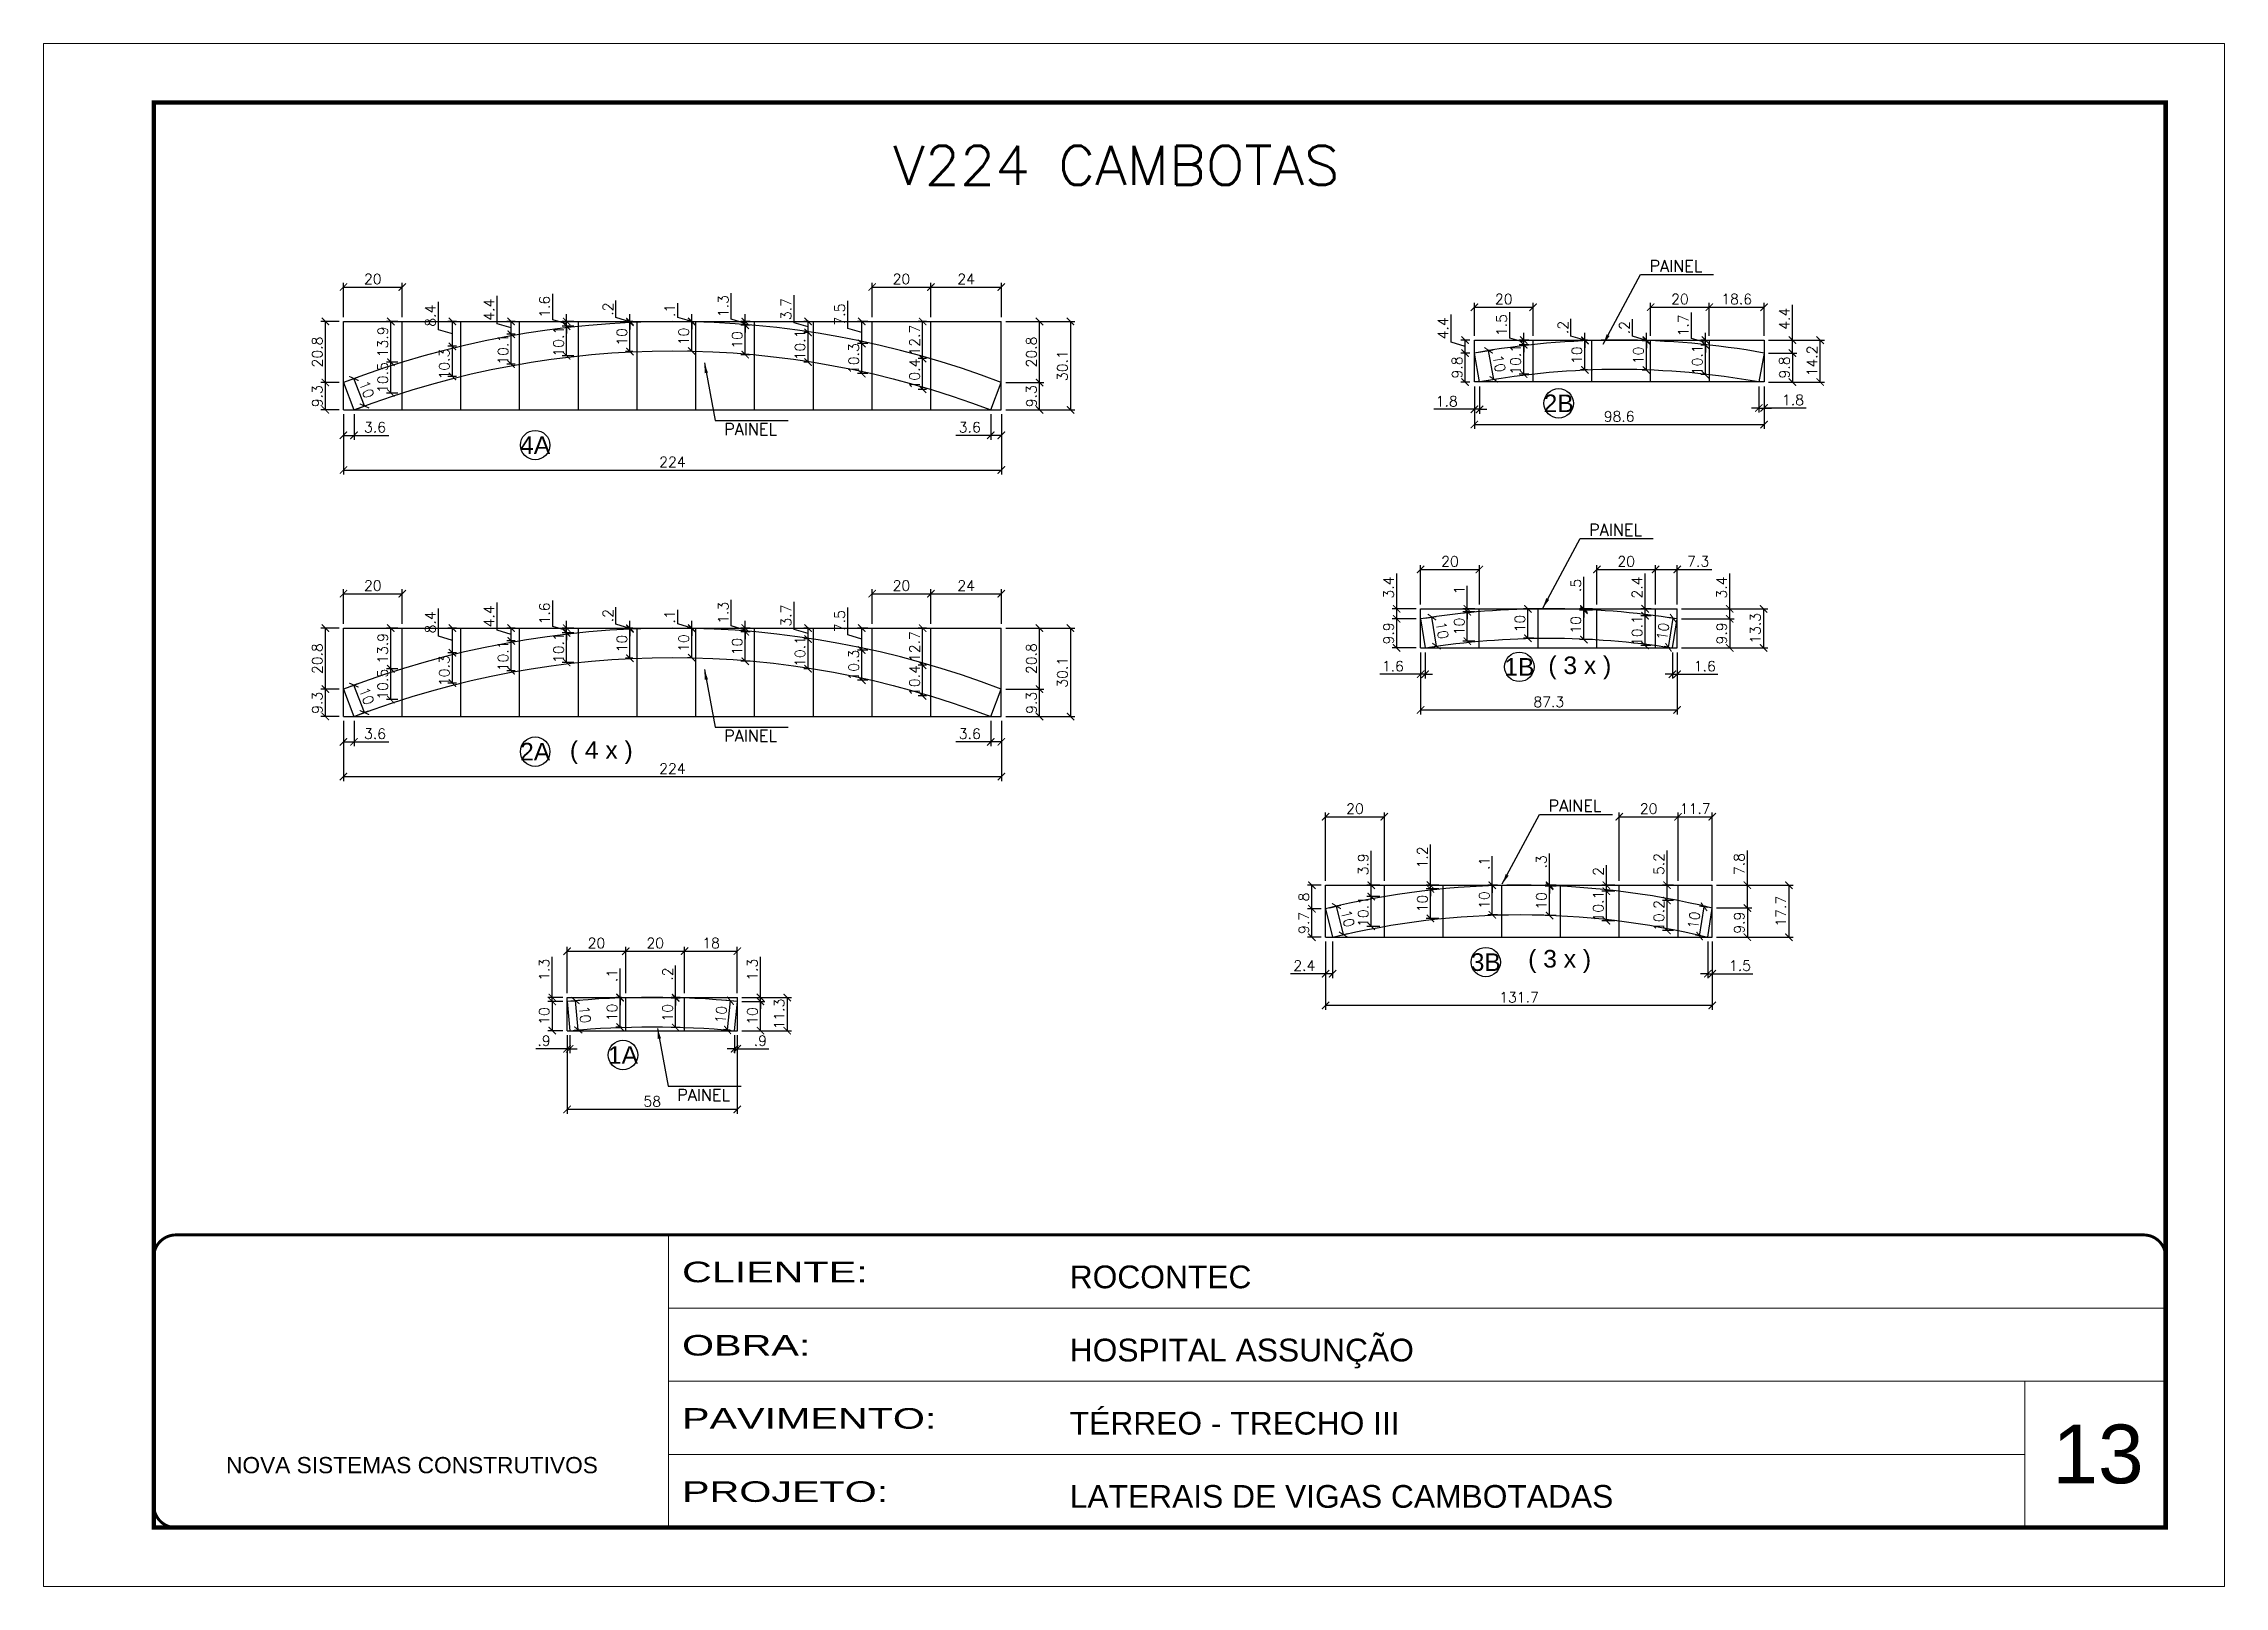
# Model space of a CAD drawing. Extents: x 2582 to 128055, y -26396 to 2611.
# Drawn here: x 2582 to 4067, y -2276 to -1226 of the extents above; entities that cross this region are included whole.
import ezdxf
from ezdxf.enums import TextEntityAlignment as Align

# ---------------------------------------------------------------- set-up
doc = ezdxf.new("R2010")
doc.units = 0
doc.header["$PDMODE"] = 35
doc.linetypes.add('CONTINUO', pattern=[0])
doc.linetypes.add('DASHED', pattern=[0.75, 0.5, -0.25])
for name, color, linetype in [('220', 4, 'Continuous'), ('COTA', 241, 'Continuous'), ('Painéis', 200, 'Continuous'), ('Romaneio', 10, 'Continuous')]:
    doc.layers.add(name, color=color, linetype=linetype)
for name, color, linetype, lineweight in [('CARIMBO', 255, 'Continuous', 9), ('Folhas', 255, 'Continuous', 9), ('SARRAFO DE PRESSAO', 251, 'DASHED', 9), ('Texto Seção', 7, 'Continuous', 15)]:
    doc.layers.add(name, color=color, linetype=linetype, lineweight=lineweight)
doc.styles.add('ARIAL', font='arial.ttf')
doc.styles.add('COTA TECNICA', font='techl___.ttf', dxfattribs={"height": 10})
doc.styles.add('REGUA-120', font='ROMANS.shx', dxfattribs={"height": 15})
doc.styles.add('Romans', font='romans.shx')
doc.styles.add('Tecnologia', font='')
doc.styles.get('Tecnologia').set_extended_font_data('Forgotten Futurist')
doc.dimstyles.new('Cota Seção (2x)', dxfattribs={"dimtxt": 7, "dimasz": 5, "dimexe": 3, "dimexo": 3, "dimgap": 2, "dimtad": 3, "dimdec": 1, "dimlfac": 0.5, "dimzin": 12, "dimdsep": 46, "dimtxsty": 'Romans', "dimblk": 'ARCHTICK', "dimcen": 0, "dimclrd": 4, "dimclre": 4, "dimclrt": 1, "dimadec": 1, "dimazin": 3, "dimtfac": 1, "dimtdec": 1, "dimtmove": 0, "dimatfit": 3, "dimldrblk": 'OBLIQUE', "dimfxl": 1, "dimtolj": 1, "dimtzin": 12, "dimarcsym": 0})
doc.dimstyles.new('PAINEL', dxfattribs={"dimtxt": 10, "dimasz": 3, "dimexe": 3, "dimexo": 3, "dimgap": 3, "dimtad": 1, "dimdec": 1, "dimzin": 12, "dimdsep": 46, "dimtxsty": 'COTA TECNICA', "dimblk1": 'OBLIQUE', "dimblk2": 'OBLIQUE', "dimsah": 1, "dimcen": 0.9, "dimclrd": 4, "dimclre": 4, "dimclrt": 240, "dimadec": 1, "dimazin": 3, "dimtfac": 1, "dimtdec": 1, "dimtmove": 0, "dimatfit": 3, "dimfxl": 1, "dimtolj": 1, "dimtzin": 12, "dimarcsym": 0})

msp = doc.modelspace()

# ---------------------------------------------------------------- texts
at = {"color": 240, "char_height": 8, "style": 'Romans'}
for insert, attachment_point in [((3711.17, -1381.28), 9), ((3081.04, -1484.32), 3), ((3670.03, -1560.82), 9), ((3081.04, -1692.98), 3), ((3642.45, -1748.6), 9), ((3049.09, -1937.4), 3)]:
    msp.add_mtext('\\A1;PAINEL', dxfattribs=dict(at, insert=insert, attachment_point=attachment_point))
at = {"layer": 'CARIMBO', "style": 'ARIAL'}
msp.add_text('13', height=40, dxfattribs=at).set_placement((3949.49, -2205.76))
at = {"layer": 'Romaneio', "color": 255, "linetype": 'ByBlock', "style": 'ARIAL'}
for s, p in [('2B', (3613.3, -1470.71)), ('4A', (2916.35, -1499.13)), ('1B', (3586.53, -1650.07)), ('( 3 x )', (3627.7, -1648.98)), ('2A', (2916.35, -1707.79)), ('( 4 x )', (2961.39, -1706.67)), ('3B', (3563.68, -1851.04)), ('( 3 x )', (3613.96, -1848.74)), ('1A', (2976.16, -1914.26))]:
    msp.add_text(s, height=12, dxfattribs=at).set_placement(p, align=Align.MIDDLE_CENTER)
at = {"layer": 'Texto Seção', "style": 'REGUA-120', "width": 1.05}
msp.add_text('V224 CAMBOTAS', height=26.5859, dxfattribs=at).set_placement((3160.12, -1322.04))

# ---------------------------------------------------------------- blocks, each defined once
blk = doc.blocks.new('9999999999')
at = {"color": 30, "linetype": 'CONTINUO'}
for p, q in [((98564.6, 34230.2), (98564.6, 34429.4)), ((98564.6, 34379.6), (99584, 34379.6)), ((98564.6, 34329.8), (99488, 34329.8)), ((99584, 34329.8), (99488, 34329.8)), ((99488, 34329.8), (99488, 34230.2)), ((98564.6, 34280), (99488, 34280))]:
    blk.add_line(p, q, dxfattribs=at)
at = {"color": 30, "linetype": 'CONTINUO', "const_width": 2}
blk.add_lwpolyline([(99584, 34230.2), (99584, 34414.4, 0.414214), (99569, 34429.4), (98229, 34429.4, 0.414214), (98214, 34414.4), (98214, 34245.2, 0.414214), (98229, 34230.2), (99584, 34230.2)], format="xyb", dxfattribs=at)
at = {"layer": 'Folhas'}
blk.add_lwpolyline([(98139, 34190.2), (99624, 34190.2), (99624, 35240.2), (98139, 35240.2)], close=True, dxfattribs=at)
at = {"layer": 'Folhas', "color": 30, "const_width": 3}
blk.add_lwpolyline([(98214, 34230.2), (99584, 34230.2), (99584, 35200.2), (98214, 35200.2)], close=True, dxfattribs=at)
at = {"color": 7, "linetype": 'Continuous', "ltscale": 5, "style": 'ARIAL'}
for s, height, p in [('ROCONTEC', 15.48, (98837.7, 34393.1)), ('HOSPITAL ASSUNÇÃO', 15.483, (98837.7, 34343.3)), ('TÉRREO - TRECHO III', 15.483, (98837.7, 34293.5)), ('NOVA SISTEMAS CONSTRUTIVOS', 11.059, (98263.2, 34267.2)), ('LATERAIS DE VIGAS CAMBOTADAS', 15.483, (98837.7, 34243.7))]:
    blk.add_text(s, height=height, dxfattribs=at).set_placement(p)
at = {"layer": 'Folhas', "color": 7, "style": 'Tecnologia', "width": 1.5}
for s, p in [('CLIENTE:', (98573.7, 34397.2)), ('OBRA:', (98573.7, 34347.3)), ('PAVIMENTO:', (98573.7, 34297.5)), ('PROJETO:', (98573.7, 34247.7))]:
    blk.add_text(s, height=14, dxfattribs=at).set_placement(p)
blk = doc.blocks.new('_ArchTick')
at = {"color": 0, "linetype": 'ByBlock', "const_width": 0.15}
blk.add_lwpolyline([(-0.5, -0.5), (0.5, 0.5)], dxfattribs=at)
blk = doc.blocks.new('*D384')
at = {"layer": 'COTA', "color": 4, "linetype": 'ByBlock', "lineweight": -2, "transparency": 16777216}
for p, q in [((3236.8, -1665.2), (3262.8, -1665.2)), ((3259.8, -1683.9), (3259.8, -1665.2))]:
    blk.add_line(p, q, dxfattribs=at)
at = {"layer": 'COTA', "color": 4, "lineweight": -2, "transparency": 16777216}
blk.add_line((3236.8, -1683.9), (3262.8, -1683.9), dxfattribs=at)
at = {"layer": 'Defpoints', "color": 0, "linetype": 'ByBlock', "transparency": 16777216}
for p in [(3233.8, -1665.2), (3259.8, -1665.2), (3233.8, -1683.9)]:
    blk.add_point(p, dxfattribs=at)
at = {"layer": 'COTA', "color": 4, "linetype": 'ByBlock', "lineweight": -2, "transparency": 16777216, "xscale": 5, "yscale": 5, "zscale": 5}
for p, rotation in [((3259.8, -1665.2), 90), ((3259.8, -1683.9), 270)]:
    blk.add_blockref('_ArchTick', p, dxfattribs=dict(at, rotation=rotation))
at = {"layer": 'COTA', "color": 1, "linetype": 'ByBlock', "transparency": 16777216, "insert": (3254.3, -1674.6), "char_height": 7, "attachment_point": 5, "rotation": 90, "style": 'Romans'}
blk.add_mtext('\\A1;9.3', dxfattribs=at)
blk = doc.blocks.new('_Oblique')
at = {"color": 0, "linetype": 'ByBlock', "lineweight": -2}
blk.add_line((-0.5, -0.5), (0.5, 0.5), dxfattribs=at)
blk = doc.blocks.new('*D385')
at = {"layer": 'COTA', "color": 4, "lineweight": -2, "transparency": 16777216}
blk.add_line((3236.8, -1623.7), (3283.9, -1623.7), dxfattribs=at)
at = {"layer": 'COTA', "color": 4, "linetype": 'ByBlock', "lineweight": -2, "transparency": 16777216}
for p, q in [((3280.9, -1623.7), (3280.9, -1683.9)), ((3236.8, -1683.9), (3283.9, -1683.9))]:
    blk.add_line(p, q, dxfattribs=at)
at = {"layer": 'Defpoints', "color": 0, "linetype": 'ByBlock', "transparency": 16777216}
for p in [(3233.8, -1623.7), (3233.8, -1683.9), (3280.9, -1683.9)]:
    blk.add_point(p, dxfattribs=at)
at = {"layer": 'COTA', "color": 4, "linetype": 'ByBlock', "lineweight": -2, "transparency": 16777216, "xscale": 5, "yscale": 5, "zscale": 5}
for p, rotation in [((3280.9, -1623.7), 90), ((3280.9, -1683.9), 270)]:
    blk.add_blockref('_ArchTick', p, dxfattribs=dict(at, rotation=rotation))
at = {"layer": 'COTA', "color": 1, "linetype": 'ByBlock', "transparency": 16777216, "insert": (3275.4, -1653.8), "char_height": 7, "attachment_point": 5, "rotation": 90, "style": 'Romans'}
blk.add_mtext('\\A1;30.1', dxfattribs=at)
blk = doc.blocks.new('*D386')
at = {"layer": 'COTA', "color": 4, "linetype": 'ByBlock', "lineweight": -2, "transparency": 16777216}
for p, q in [((2782.8, -1665.2), (2770.5, -1665.2)), ((2773.5, -1683.9), (2773.5, -1665.2))]:
    blk.add_line(p, q, dxfattribs=at)
at = {"layer": 'COTA', "color": 4, "lineweight": -2, "transparency": 16777216}
blk.add_line((2782.8, -1683.9), (2770.5, -1683.9), dxfattribs=at)
at = {"layer": 'Defpoints', "color": 0, "linetype": 'ByBlock', "transparency": 16777216}
for p in [(2773.5, -1665.2), (2785.8, -1665.2), (2785.8, -1683.9)]:
    blk.add_point(p, dxfattribs=at)
at = {"layer": 'COTA', "color": 4, "linetype": 'ByBlock', "lineweight": -2, "transparency": 16777216, "xscale": 5, "yscale": 5, "zscale": 5}
for p, rotation in [((2773.5, -1665.2), 90), ((2773.5, -1683.9), 270)]:
    blk.add_blockref('_ArchTick', p, dxfattribs=dict(at, rotation=rotation))
at = {"layer": 'COTA', "color": 1, "linetype": 'ByBlock', "transparency": 16777216, "insert": (2768, -1674.6), "char_height": 7, "attachment_point": 5, "rotation": 90, "style": 'Romans'}
blk.add_mtext('\\A1;9.3', dxfattribs=at)
blk = doc.blocks.new('*D387')
at = {"layer": 'COTA', "color": 4, "linetype": 'ByBlock', "lineweight": -2, "transparency": 16777216}
for p, q in [((2782.8, -1623.7), (2770.5, -1623.7)), ((2773.5, -1665.2), (2773.5, -1623.7))]:
    blk.add_line(p, q, dxfattribs=at)
at = {"layer": 'COTA', "color": 4, "lineweight": -2, "transparency": 16777216}
blk.add_line((2782.8, -1665.2), (2770.5, -1665.2), dxfattribs=at)
at = {"layer": 'Defpoints', "color": 0, "linetype": 'ByBlock', "transparency": 16777216}
for p in [(2773.5, -1623.7), (2785.8, -1623.7), (2785.8, -1665.2)]:
    blk.add_point(p, dxfattribs=at)
at = {"layer": 'COTA', "color": 4, "linetype": 'ByBlock', "lineweight": -2, "transparency": 16777216, "xscale": 5, "yscale": 5, "zscale": 5}
for p, rotation in [((2773.5, -1623.7), 90), ((2773.5, -1665.2), 270)]:
    blk.add_blockref('_ArchTick', p, dxfattribs=dict(at, rotation=rotation))
at = {"layer": 'COTA', "color": 1, "linetype": 'ByBlock', "transparency": 16777216, "insert": (2768, -1644.5), "char_height": 7, "attachment_point": 5, "rotation": 90, "style": 'Romans'}
blk.add_mtext('\\A1;20.8', dxfattribs=at)
blk = doc.blocks.new('*D383')
at = {"layer": 'COTA', "color": 4, "linetype": 'ByBlock', "lineweight": -2, "transparency": 16777216}
for p, q in [((2788.6, -1664.1), (2795.7, -1661.4)), ((2800.1, -1681.2), (2792.9, -1662.5))]:
    blk.add_line(p, q, dxfattribs=at)
at = {"layer": 'COTA', "color": 4, "lineweight": -2, "transparency": 16777216}
blk.add_line((2795.8, -1682.8), (2802.9, -1680.1), dxfattribs=at)
at = {"layer": 'Defpoints', "color": 0, "linetype": 'ByBlock', "transparency": 16777216}
for p in [(2792.9, -1662.5), (2785.8, -1665.2), (2793, -1683.9)]:
    blk.add_point(p, dxfattribs=at)
at = {"layer": 'COTA', "color": 4, "linetype": 'ByBlock', "lineweight": -2, "transparency": 16777216, "xscale": 5, "yscale": 5, "zscale": 5}
for p, rotation in [((2792.9, -1662.5), 111.0084524880123), ((2800.1, -1681.2), 291.0084524880122)]:
    blk.add_blockref('_ArchTick', p, dxfattribs=dict(at, rotation=rotation))
at = {"layer": 'COTA', "color": 1, "linetype": 'ByBlock', "transparency": 16777216, "insert": (2801.6, -1669.9), "char_height": 7, "attachment_point": 5, "rotation": 291.0085, "style": 'Romans'}
blk.add_mtext('\\A1;10', dxfattribs=at)
blk = doc.blocks.new('*D388')
at = {"layer": 'COTA', "color": 4, "lineweight": -2, "transparency": 16777216}
for p, q in [((2822.8, -1651.4), (2815.1, -1651.4)), ((2818.1, -1672.4), (2818.1, -1651.4)), ((2822.8, -1672.4), (2815.1, -1672.4))]:
    blk.add_line(p, q, dxfattribs=at)
at = {"layer": 'Defpoints', "color": 0, "transparency": 16777216}
for p in [(2818.1, -1651.4), (2825.8, -1651.4), (2825.8, -1672.4)]:
    blk.add_point(p, dxfattribs=at)
at = {"layer": 'COTA', "color": 4, "lineweight": -2, "transparency": 16777216, "xscale": 5, "yscale": 5, "zscale": 5}
for p, rotation in [((2818.1, -1651.4), 90), ((2818.1, -1672.4), 270)]:
    blk.add_blockref('_ArchTick', p, dxfattribs=dict(at, rotation=rotation))
at = {"layer": 'COTA', "color": 1, "transparency": 16777216, "insert": (2812.6, -1661.9), "char_height": 7, "attachment_point": 5, "rotation": 90, "style": 'Romans'}
blk.add_mtext('\\A1;10.5', dxfattribs=at)
blk = doc.blocks.new('*D389')
at = {"layer": 'COTA', "color": 4, "lineweight": -2, "transparency": 16777216}
for p, q in [((2822.8, -1623.7), (2815.1, -1623.7)), ((2818.1, -1651.4), (2818.1, -1623.7)), ((2822.8, -1651.4), (2815.1, -1651.4))]:
    blk.add_line(p, q, dxfattribs=at)
at = {"layer": 'Defpoints', "color": 0, "transparency": 16777216}
for p in [(2818.1, -1623.7), (2825.8, -1623.7), (2825.8, -1651.4)]:
    blk.add_point(p, dxfattribs=at)
at = {"layer": 'COTA', "color": 4, "lineweight": -2, "transparency": 16777216, "xscale": 5, "yscale": 5, "zscale": 5}
for p, rotation in [((2818.1, -1623.7), 90), ((2818.1, -1651.4), 270)]:
    blk.add_blockref('_ArchTick', p, dxfattribs=dict(at, rotation=rotation))
at = {"layer": 'COTA', "color": 1, "transparency": 16777216, "insert": (2812.6, -1637.5), "char_height": 7, "attachment_point": 5, "rotation": 90, "style": 'Romans'}
blk.add_mtext('\\A1;13.9', dxfattribs=at)
blk = doc.blocks.new('*D390')
at = {"layer": 'COTA', "color": 4, "lineweight": -2, "transparency": 16777216}
for p, q in [((2862.8, -1640.5), (2857, -1640.5)), ((2860, -1661.1), (2860, -1640.5)), ((2862.8, -1661.1), (2857, -1661.1))]:
    blk.add_line(p, q, dxfattribs=at)
at = {"layer": 'Defpoints', "color": 0, "transparency": 16777216}
for p in [(2860, -1640.5), (2865.8, -1640.5), (2865.8, -1661.1)]:
    blk.add_point(p, dxfattribs=at)
at = {"layer": 'COTA', "color": 4, "lineweight": -2, "transparency": 16777216, "xscale": 5, "yscale": 5, "zscale": 5}
for p, rotation in [((2860, -1640.5), 90), ((2860, -1661.1), 270)]:
    blk.add_blockref('_ArchTick', p, dxfattribs=dict(at, rotation=rotation))
at = {"layer": 'COTA', "color": 1, "transparency": 16777216, "insert": (2854.5, -1652.7), "char_height": 7, "attachment_point": 5, "rotation": 90, "style": 'Romans'}
blk.add_mtext('\\A1;10.3', dxfattribs=at)
blk = doc.blocks.new('*D391')
at = {"layer": 'COTA', "color": 4, "linetype": 'ByBlock', "lineweight": -2, "transparency": 16777216}
for p, q in [((2850.5, -1629.3), (2850.5, -1610.3)), ((2860, -1632.1), (2850.5, -1629.3)), ((2862.8, -1623.7), (2857, -1623.7)), ((2860, -1640.5), (2860, -1623.7))]:
    blk.add_line(p, q, dxfattribs=at)
at = {"layer": 'COTA', "color": 4, "lineweight": -2, "transparency": 16777216}
blk.add_line((2862.8, -1640.5), (2857, -1640.5), dxfattribs=at)
at = {"layer": 'Defpoints', "color": 0, "linetype": 'ByBlock', "transparency": 16777216}
for p in [(2860, -1623.7), (2865.8, -1623.7), (2865.8, -1640.5)]:
    blk.add_point(p, dxfattribs=at)
at = {"layer": 'COTA', "color": 4, "linetype": 'ByBlock', "lineweight": -2, "transparency": 16777216, "xscale": 5, "yscale": 5, "zscale": 5}
for p, rotation in [((2860, -1623.7), 90), ((2860, -1640.5), 270)]:
    blk.add_blockref('_ArchTick', p, dxfattribs=dict(at, rotation=rotation))
at = {"layer": 'COTA', "color": 1, "linetype": 'ByBlock', "transparency": 16777216, "insert": (2845, -1619.8), "char_height": 7, "attachment_point": 5, "rotation": 90, "style": 'Romans'}
blk.add_mtext('\\A1;8.4', dxfattribs=at)
blk = doc.blocks.new('*D392')
at = {"layer": 'COTA', "color": 4, "lineweight": -2, "transparency": 16777216}
for p, q in [((2902.8, -1632.4), (2897, -1632.4)), ((2900, -1652.7), (2900, -1632.4)), ((2902.8, -1652.7), (2897, -1652.7))]:
    blk.add_line(p, q, dxfattribs=at)
at = {"layer": 'Defpoints', "color": 0, "transparency": 16777216}
for p in [(2900, -1632.4), (2905.8, -1632.4), (2905.8, -1652.7)]:
    blk.add_point(p, dxfattribs=at)
at = {"layer": 'COTA', "color": 4, "lineweight": -2, "transparency": 16777216, "xscale": 5, "yscale": 5, "zscale": 5}
for p, rotation in [((2900, -1632.4), 90), ((2900, -1652.7), 270)]:
    blk.add_blockref('_ArchTick', p, dxfattribs=dict(at, rotation=rotation))
at = {"layer": 'COTA', "color": 1, "transparency": 16777216, "insert": (2894.5, -1642.6), "char_height": 7, "attachment_point": 5, "rotation": 90, "style": 'Romans'}
blk.add_mtext('\\A1;10.1', dxfattribs=at)
blk = doc.blocks.new('*D393')
at = {"layer": 'COTA', "color": 4, "linetype": 'ByBlock', "lineweight": -2, "transparency": 16777216}
for p, q in [((2890.5, -1625.2), (2890.5, -1606.2)), ((2900, -1628.1), (2890.5, -1625.2)), ((2902.8, -1623.7), (2897, -1623.7)), ((2900, -1632.4), (2900, -1623.7))]:
    blk.add_line(p, q, dxfattribs=at)
at = {"layer": 'COTA', "color": 4, "lineweight": -2, "transparency": 16777216}
blk.add_line((2902.8, -1632.4), (2897, -1632.4), dxfattribs=at)
at = {"layer": 'Defpoints', "color": 0, "linetype": 'ByBlock', "transparency": 16777216}
for p in [(2900, -1623.7), (2905.8, -1623.7), (2905.8, -1632.4)]:
    blk.add_point(p, dxfattribs=at)
at = {"layer": 'COTA', "color": 4, "linetype": 'ByBlock', "lineweight": -2, "transparency": 16777216, "xscale": 5, "yscale": 5, "zscale": 5}
for p, rotation in [((2900, -1623.7), 90), ((2900, -1632.4), 270)]:
    blk.add_blockref('_ArchTick', p, dxfattribs=dict(at, rotation=rotation))
at = {"layer": 'COTA', "color": 1, "linetype": 'ByBlock', "transparency": 16777216, "insert": (2885, -1615.7), "char_height": 7, "attachment_point": 5, "rotation": 90, "style": 'Romans'}
blk.add_mtext('\\A1;4.4', dxfattribs=at)
blk = doc.blocks.new('*D394')
at = {"layer": 'COTA', "color": 4, "linetype": 'ByBlock', "lineweight": -2, "transparency": 16777216}
for p, q in [((2942.8, -1627), (2934.8, -1627)), ((2937.8, -1647.1), (2937.8, -1627))]:
    blk.add_line(p, q, dxfattribs=at)
at = {"layer": 'COTA', "color": 4, "lineweight": -2, "transparency": 16777216}
blk.add_line((2942.8, -1647.1), (2934.8, -1647.1), dxfattribs=at)
at = {"layer": 'Defpoints', "color": 0, "linetype": 'ByBlock', "transparency": 16777216}
for p in [(2937.8, -1627), (2945.8, -1627), (2945.8, -1647.1)]:
    blk.add_point(p, dxfattribs=at)
at = {"layer": 'COTA', "color": 4, "linetype": 'ByBlock', "lineweight": -2, "transparency": 16777216, "xscale": 5, "yscale": 5, "zscale": 5}
for p, rotation in [((2937.8, -1627), 90), ((2937.8, -1647.1), 270)]:
    blk.add_blockref('_ArchTick', p, dxfattribs=dict(at, rotation=rotation))
at = {"layer": 'COTA', "color": 1, "linetype": 'ByBlock', "transparency": 16777216, "insert": (2932.3, -1637), "char_height": 7, "attachment_point": 5, "rotation": 90, "style": 'Romans'}
blk.add_mtext('\\A1;10.1', dxfattribs=at)
blk = doc.blocks.new('*D395')
at = {"layer": 'COTA', "color": 4, "linetype": 'ByBlock', "lineweight": -2, "transparency": 16777216}
for p, q in [((2928.3, -1622.5), (2928.3, -1604.8)), ((2937.8, -1625.3), (2928.3, -1622.5)), ((2942.8, -1623.7), (2934.8, -1623.7)), ((2937.8, -1623.7), (2937.8, -1618.7)), ((2937.8, -1627), (2937.8, -1623.7)), ((2937.8, -1627), (2937.8, -1623.7)), ((2937.8, -1627), (2937.8, -1632))]:
    blk.add_line(p, q, dxfattribs=at)
at = {"layer": 'COTA', "color": 4, "lineweight": -2, "transparency": 16777216}
blk.add_line((2942.8, -1627), (2934.8, -1627), dxfattribs=at)
at = {"layer": 'Defpoints', "color": 0, "linetype": 'ByBlock', "transparency": 16777216}
for p in [(2937.8, -1623.7), (2945.8, -1623.7), (2945.8, -1627)]:
    blk.add_point(p, dxfattribs=at)
at = {"layer": 'COTA', "color": 4, "linetype": 'ByBlock', "lineweight": -2, "transparency": 16777216, "xscale": 5, "yscale": 5, "zscale": 5}
for p, rotation in [((2937.8, -1623.7), 270), ((2937.8, -1627), 90)]:
    blk.add_blockref('_ArchTick', p, dxfattribs=dict(at, rotation=rotation))
at = {"layer": 'COTA', "color": 1, "linetype": 'ByBlock', "transparency": 16777216, "insert": (2922.8, -1613.7), "char_height": 7, "attachment_point": 5, "rotation": 90, "style": 'Romans'}
blk.add_mtext('\\A1;1.6', dxfattribs=at)
blk = doc.blocks.new('*D396')
at = {"layer": 'COTA', "color": 4, "linetype": 'ByBlock', "lineweight": -2, "transparency": 16777216}
for p, q in [((2982.8, -1624.2), (2977.9, -1624.2)), ((2980.9, -1644.2), (2980.9, -1624.2))]:
    blk.add_line(p, q, dxfattribs=at)
at = {"layer": 'COTA', "color": 4, "lineweight": -2, "transparency": 16777216}
blk.add_line((2982.8, -1644.2), (2977.9, -1644.2), dxfattribs=at)
at = {"layer": 'Defpoints', "color": 0, "linetype": 'ByBlock', "transparency": 16777216}
for p in [(2980.9, -1624.2), (2985.8, -1624.2), (2985.8, -1644.2)]:
    blk.add_point(p, dxfattribs=at)
at = {"layer": 'COTA', "color": 4, "linetype": 'ByBlock', "lineweight": -2, "transparency": 16777216, "xscale": 5, "yscale": 5, "zscale": 5}
for p, rotation in [((2980.9, -1624.2), 90), ((2980.9, -1644.2), 270)]:
    blk.add_blockref('_ArchTick', p, dxfattribs=dict(at, rotation=rotation))
at = {"layer": 'COTA', "color": 1, "linetype": 'ByBlock', "transparency": 16777216, "insert": (2975.4, -1634.2), "char_height": 7, "attachment_point": 5, "rotation": 90, "style": 'Romans'}
blk.add_mtext('\\A1;10', dxfattribs=at)
blk = doc.blocks.new('*D397')
at = {"layer": 'COTA', "color": 4, "linetype": 'ByBlock', "lineweight": -2, "transparency": 16777216}
for p, q in [((2971.4, -1621.1), (2971.4, -1609.4)), ((2980.9, -1623.9), (2971.4, -1621.1)), ((2982.8, -1623.7), (2977.9, -1623.7)), ((2980.9, -1623.7), (2980.9, -1618.7)), ((2980.9, -1624.2), (2980.9, -1623.7)), ((2980.9, -1624.2), (2980.9, -1623.7)), ((2980.9, -1624.2), (2980.9, -1629.2))]:
    blk.add_line(p, q, dxfattribs=at)
at = {"layer": 'COTA', "color": 4, "lineweight": -2, "transparency": 16777216}
blk.add_line((2982.8, -1624.2), (2977.9, -1624.2), dxfattribs=at)
at = {"layer": 'Defpoints', "color": 0, "linetype": 'ByBlock', "transparency": 16777216}
for p in [(2980.9, -1623.7), (2985.8, -1623.7), (2985.8, -1624.2)]:
    blk.add_point(p, dxfattribs=at)
at = {"layer": 'COTA', "color": 4, "linetype": 'ByBlock', "lineweight": -2, "transparency": 16777216, "xscale": 5, "yscale": 5, "zscale": 5}
for p, rotation in [((2980.9, -1623.7), 270), ((2980.9, -1624.2), 90)]:
    blk.add_blockref('_ArchTick', p, dxfattribs=dict(at, rotation=rotation))
at = {"layer": 'COTA', "color": 1, "linetype": 'ByBlock', "transparency": 16777216, "insert": (2965.9, -1615.2), "char_height": 7, "attachment_point": 5, "rotation": 90, "style": 'Romans'}
blk.add_mtext('\\A1;.2', dxfattribs=at)
blk = doc.blocks.new('*D398')
at = {"layer": 'COTA', "color": 4, "linetype": 'ByBlock', "lineweight": -2, "transparency": 16777216}
for p, q in [((3022.8, -1623.9), (3020, -1623.9)), ((3023, -1643.9), (3023, -1623.9))]:
    blk.add_line(p, q, dxfattribs=at)
at = {"layer": 'COTA', "color": 4, "lineweight": -2, "transparency": 16777216}
blk.add_line((3022.8, -1643.9), (3020, -1643.9), dxfattribs=at)
at = {"layer": 'Defpoints', "color": 0, "linetype": 'ByBlock', "transparency": 16777216}
for p in [(3023, -1623.9), (3025.8, -1623.9), (3025.8, -1643.9)]:
    blk.add_point(p, dxfattribs=at)
at = {"layer": 'COTA', "color": 4, "linetype": 'ByBlock', "lineweight": -2, "transparency": 16777216, "xscale": 5, "yscale": 5, "zscale": 5}
for p, rotation in [((3023, -1623.9), 90), ((3023, -1643.9), 270)]:
    blk.add_blockref('_ArchTick', p, dxfattribs=dict(at, rotation=rotation))
at = {"layer": 'COTA', "color": 1, "linetype": 'ByBlock', "transparency": 16777216, "insert": (3017.5, -1633.9), "char_height": 7, "attachment_point": 5, "rotation": 90, "style": 'Romans'}
blk.add_mtext('\\A1;10', dxfattribs=at)
blk = doc.blocks.new('*D399')
at = {"layer": 'COTA', "color": 4, "linetype": 'ByBlock', "lineweight": -2, "transparency": 16777216}
for p, q in [((3013.5, -1620.9), (3013.5, -1611.3)), ((3023, -1623.8), (3013.5, -1620.9)), ((3022.8, -1623.7), (3020, -1623.7)), ((3023, -1623.7), (3023, -1618.7)), ((3023, -1623.9), (3023, -1623.7)), ((3023, -1623.9), (3023, -1623.7)), ((3023, -1623.9), (3023, -1628.9))]:
    blk.add_line(p, q, dxfattribs=at)
at = {"layer": 'COTA', "color": 4, "lineweight": -2, "transparency": 16777216}
blk.add_line((3022.8, -1623.9), (3020, -1623.9), dxfattribs=at)
at = {"layer": 'Defpoints', "color": 0, "linetype": 'ByBlock', "transparency": 16777216}
for p in [(3023, -1623.7), (3025.8, -1623.7), (3025.8, -1623.9)]:
    blk.add_point(p, dxfattribs=at)
at = {"layer": 'COTA', "color": 4, "linetype": 'ByBlock', "lineweight": -2, "transparency": 16777216, "xscale": 5, "yscale": 5, "zscale": 5}
for p, rotation in [((3023, -1623.7), 270), ((3023, -1623.9), 90)]:
    blk.add_blockref('_ArchTick', p, dxfattribs=dict(at, rotation=rotation))
at = {"layer": 'COTA', "color": 1, "linetype": 'ByBlock', "transparency": 16777216, "insert": (3008, -1616.1), "char_height": 7, "attachment_point": 5, "rotation": 90, "style": 'Romans'}
blk.add_mtext('\\A1;.1', dxfattribs=at)
blk = doc.blocks.new('*D400')
at = {"layer": 'COTA', "color": 4, "linetype": 'ByBlock', "lineweight": -2, "transparency": 16777216}
for p, q in [((3062.8, -1626.2), (3056.4, -1626.2)), ((3059.4, -1646.3), (3059.4, -1626.2))]:
    blk.add_line(p, q, dxfattribs=at)
at = {"layer": 'COTA', "color": 4, "lineweight": -2, "transparency": 16777216}
blk.add_line((3062.8, -1646.3), (3056.4, -1646.3), dxfattribs=at)
at = {"layer": 'Defpoints', "color": 0, "linetype": 'ByBlock', "transparency": 16777216}
for p in [(3059.4, -1626.2), (3065.8, -1626.2), (3065.8, -1646.3)]:
    blk.add_point(p, dxfattribs=at)
at = {"layer": 'COTA', "color": 4, "linetype": 'ByBlock', "lineweight": -2, "transparency": 16777216, "xscale": 5, "yscale": 5, "zscale": 5}
for p, rotation in [((3059.4, -1626.2), 90), ((3059.4, -1646.3), 270)]:
    blk.add_blockref('_ArchTick', p, dxfattribs=dict(at, rotation=rotation))
at = {"layer": 'COTA', "color": 1, "linetype": 'ByBlock', "transparency": 16777216, "insert": (3053.9, -1636.3), "char_height": 7, "attachment_point": 5, "rotation": 90, "style": 'Romans'}
blk.add_mtext('\\A1;10', dxfattribs=at)
blk = doc.blocks.new('*D401')
at = {"layer": 'COTA', "color": 4, "linetype": 'ByBlock', "lineweight": -2, "transparency": 16777216}
for p, q in [((3049.9, -1622.1), (3049.9, -1604.4)), ((3059.4, -1625), (3049.9, -1622.1)), ((3062.8, -1623.7), (3056.4, -1623.7)), ((3059.4, -1623.7), (3059.4, -1618.7)), ((3059.4, -1626.2), (3059.4, -1623.7)), ((3059.4, -1626.2), (3059.4, -1623.7)), ((3059.4, -1626.2), (3059.4, -1631.2))]:
    blk.add_line(p, q, dxfattribs=at)
at = {"layer": 'COTA', "color": 4, "lineweight": -2, "transparency": 16777216}
blk.add_line((3062.8, -1626.2), (3056.4, -1626.2), dxfattribs=at)
at = {"layer": 'Defpoints', "color": 0, "linetype": 'ByBlock', "transparency": 16777216}
for p in [(3059.4, -1623.7), (3065.8, -1623.7), (3065.8, -1626.2)]:
    blk.add_point(p, dxfattribs=at)
at = {"layer": 'COTA', "color": 4, "linetype": 'ByBlock', "lineweight": -2, "transparency": 16777216, "xscale": 5, "yscale": 5, "zscale": 5}
for p, rotation in [((3059.4, -1623.7), 270), ((3059.4, -1626.2), 90)]:
    blk.add_blockref('_ArchTick', p, dxfattribs=dict(at, rotation=rotation))
at = {"layer": 'COTA', "color": 1, "linetype": 'ByBlock', "transparency": 16777216, "insert": (3044.4, -1613.3), "char_height": 7, "attachment_point": 5, "rotation": 90, "style": 'Romans'}
blk.add_mtext('\\A1;1.3', dxfattribs=at)
blk = doc.blocks.new('*D402')
at = {"layer": 'COTA', "color": 4, "lineweight": -2, "transparency": 16777216}
for p, q in [((3102.8, -1631.1), (3099.2, -1631.1)), ((3102.2, -1651.4), (3102.2, -1631.1)), ((3102.8, -1651.4), (3099.2, -1651.4))]:
    blk.add_line(p, q, dxfattribs=at)
at = {"layer": 'Defpoints', "color": 0, "transparency": 16777216}
for p in [(3102.2, -1631.1), (3105.8, -1631.1), (3105.8, -1651.4)]:
    blk.add_point(p, dxfattribs=at)
at = {"layer": 'COTA', "color": 4, "lineweight": -2, "transparency": 16777216, "xscale": 5, "yscale": 5, "zscale": 5}
for p, rotation in [((3102.2, -1631.1), 90), ((3102.2, -1651.4), 270)]:
    blk.add_blockref('_ArchTick', p, dxfattribs=dict(at, rotation=rotation))
at = {"layer": 'COTA', "color": 1, "transparency": 16777216, "insert": (3096.7, -1639.6), "char_height": 7, "attachment_point": 5, "rotation": 90, "style": 'Romans'}
blk.add_mtext('\\A1;10.1', dxfattribs=at)
blk = doc.blocks.new('*D403')
at = {"layer": 'COTA', "color": 4, "linetype": 'ByBlock', "lineweight": -2, "transparency": 16777216}
for p, q in [((3092.7, -1624.6), (3092.7, -1605.9)), ((3102.2, -1627.4), (3092.7, -1624.6)), ((3102.8, -1623.7), (3099.2, -1623.7)), ((3102.2, -1631.1), (3102.2, -1623.7))]:
    blk.add_line(p, q, dxfattribs=at)
at = {"layer": 'COTA', "color": 4, "lineweight": -2, "transparency": 16777216}
blk.add_line((3102.8, -1631.1), (3099.2, -1631.1), dxfattribs=at)
at = {"layer": 'Defpoints', "color": 0, "linetype": 'ByBlock', "transparency": 16777216}
for p in [(3102.2, -1623.7), (3105.8, -1623.7), (3105.8, -1631.1)]:
    blk.add_point(p, dxfattribs=at)
at = {"layer": 'COTA', "color": 4, "linetype": 'ByBlock', "lineweight": -2, "transparency": 16777216, "xscale": 5, "yscale": 5, "zscale": 5}
for p, rotation in [((3102.2, -1623.7), 90), ((3102.2, -1631.1), 270)]:
    blk.add_blockref('_ArchTick', p, dxfattribs=dict(at, rotation=rotation))
at = {"layer": 'COTA', "color": 1, "linetype": 'ByBlock', "transparency": 16777216, "insert": (3087.2, -1615.2), "char_height": 7, "attachment_point": 5, "rotation": 90, "style": 'Romans'}
blk.add_mtext('\\A1;3.7', dxfattribs=at)
blk = doc.blocks.new('*D404')
at = {"layer": 'COTA', "color": 4, "lineweight": -2, "transparency": 16777216}
for p, q in [((3142.8, -1638.7), (3135.8, -1638.7)), ((3138.8, -1659.2), (3138.8, -1638.7)), ((3142.8, -1659.2), (3135.8, -1659.2))]:
    blk.add_line(p, q, dxfattribs=at)
at = {"layer": 'Defpoints', "color": 0, "transparency": 16777216}
for p in [(3138.8, -1638.7), (3145.8, -1638.7), (3145.8, -1659.2)]:
    blk.add_point(p, dxfattribs=at)
at = {"layer": 'COTA', "color": 4, "lineweight": -2, "transparency": 16777216, "xscale": 5, "yscale": 5, "zscale": 5}
for p, rotation in [((3138.8, -1638.7), 90), ((3138.8, -1659.2), 270)]:
    blk.add_blockref('_ArchTick', p, dxfattribs=dict(at, rotation=rotation))
at = {"layer": 'COTA', "color": 1, "transparency": 16777216, "insert": (3133.3, -1648.9), "char_height": 7, "attachment_point": 5, "rotation": 90, "style": 'Romans'}
blk.add_mtext('\\A1;10.3', dxfattribs=at)
blk = doc.blocks.new('*D405')
at = {"layer": 'COTA', "color": 4, "linetype": 'ByBlock', "lineweight": -2, "transparency": 16777216}
for p, q in [((3129.3, -1628.3), (3129.3, -1609.7)), ((3138.8, -1631.2), (3129.3, -1628.3)), ((3142.8, -1623.7), (3135.8, -1623.7)), ((3138.8, -1638.7), (3138.8, -1623.7))]:
    blk.add_line(p, q, dxfattribs=at)
at = {"layer": 'COTA', "color": 4, "lineweight": -2, "transparency": 16777216}
blk.add_line((3142.8, -1638.7), (3135.8, -1638.7), dxfattribs=at)
at = {"layer": 'Defpoints', "color": 0, "linetype": 'ByBlock', "transparency": 16777216}
for p in [(3138.8, -1623.7), (3145.8, -1623.7), (3145.8, -1638.7)]:
    blk.add_point(p, dxfattribs=at)
at = {"layer": 'COTA', "color": 4, "linetype": 'ByBlock', "lineweight": -2, "transparency": 16777216, "xscale": 5, "yscale": 5, "zscale": 5}
for p, rotation in [((3138.8, -1623.7), 90), ((3138.8, -1638.7), 270)]:
    blk.add_blockref('_ArchTick', p, dxfattribs=dict(at, rotation=rotation))
at = {"layer": 'COTA', "color": 1, "linetype": 'ByBlock', "transparency": 16777216, "insert": (3123.8, -1619), "char_height": 7, "attachment_point": 5, "rotation": 90, "style": 'Romans'}
blk.add_mtext('\\A1;7.5', dxfattribs=at)
blk = doc.blocks.new('*D406')
at = {"layer": 'COTA', "color": 4, "lineweight": -2, "transparency": 16777216}
for p, q in [((3182.8, -1649), (3177.2, -1649)), ((3180.2, -1669.9), (3180.2, -1649)), ((3182.8, -1669.9), (3177.2, -1669.9))]:
    blk.add_line(p, q, dxfattribs=at)
at = {"layer": 'Defpoints', "color": 0, "transparency": 16777216}
for p in [(3180.2, -1649), (3185.8, -1649), (3185.8, -1669.9)]:
    blk.add_point(p, dxfattribs=at)
at = {"layer": 'COTA', "color": 4, "lineweight": -2, "transparency": 16777216, "xscale": 5, "yscale": 5, "zscale": 5}
for p, rotation in [((3180.2, -1649), 90), ((3180.2, -1669.9), 270)]:
    blk.add_blockref('_ArchTick', p, dxfattribs=dict(at, rotation=rotation))
at = {"layer": 'COTA', "color": 1, "transparency": 16777216, "insert": (3174.7, -1659.4), "char_height": 7, "attachment_point": 5, "rotation": 90, "style": 'Romans'}
blk.add_mtext('\\A1;10.4', dxfattribs=at)
blk = doc.blocks.new('*D407')
at = {"layer": 'COTA', "color": 4, "linetype": 'ByBlock', "lineweight": -2, "transparency": 16777216}
for p, q in [((3182.8, -1623.7), (3177.2, -1623.7)), ((3180.2, -1649), (3180.2, -1623.7))]:
    blk.add_line(p, q, dxfattribs=at)
at = {"layer": 'COTA', "color": 4, "lineweight": -2, "transparency": 16777216}
blk.add_line((3182.8, -1649), (3177.2, -1649), dxfattribs=at)
at = {"layer": 'Defpoints', "color": 0, "linetype": 'ByBlock', "transparency": 16777216}
for p in [(3180.2, -1623.7), (3185.8, -1623.7), (3185.8, -1649)]:
    blk.add_point(p, dxfattribs=at)
at = {"layer": 'COTA', "color": 4, "linetype": 'ByBlock', "lineweight": -2, "transparency": 16777216, "xscale": 5, "yscale": 5, "zscale": 5}
for p, rotation in [((3180.2, -1623.7), 90), ((3180.2, -1649), 270)]:
    blk.add_blockref('_ArchTick', p, dxfattribs=dict(at, rotation=rotation))
at = {"layer": 'COTA', "color": 1, "linetype": 'ByBlock', "transparency": 16777216, "insert": (3174.7, -1636.3), "char_height": 7, "attachment_point": 5, "rotation": 90, "style": 'Romans'}
blk.add_mtext('\\A1;12.7', dxfattribs=at)
blk = doc.blocks.new('*D408')
at = {"layer": 'COTA', "color": 4, "lineweight": -2, "transparency": 16777216}
blk.add_line((2785.8, -1620.7), (2785.8, -1597.3), dxfattribs=at)
at = {"layer": 'COTA', "color": 4, "linetype": 'ByBlock', "lineweight": -2, "transparency": 16777216}
for p, q in [((2785.8, -1600.3), (2825.8, -1600.3)), ((2825.8, -1620.7), (2825.8, -1597.3))]:
    blk.add_line(p, q, dxfattribs=at)
at = {"layer": 'Defpoints', "color": 0, "linetype": 'ByBlock', "transparency": 16777216}
for p in [(2825.8, -1600.3), (2785.8, -1623.7), (2825.8, -1623.7)]:
    blk.add_point(p, dxfattribs=at)
at = {"layer": 'COTA', "color": 4, "linetype": 'ByBlock', "lineweight": -2, "transparency": 16777216, "xscale": 5, "yscale": 5, "zscale": 5, "rotation": 180}
blk.add_blockref('_ArchTick', (2785.8, -1600.3), dxfattribs=at)
at = {"layer": 'COTA', "color": 4, "linetype": 'ByBlock', "lineweight": -2, "transparency": 16777216, "xscale": 5, "yscale": 5, "zscale": 5}
blk.add_blockref('_ArchTick', (2825.8, -1600.3), dxfattribs=at)
at = {"layer": 'COTA', "color": 1, "linetype": 'ByBlock', "transparency": 16777216, "insert": (2805.8, -1594.8), "char_height": 7, "attachment_point": 5, "style": 'Romans'}
blk.add_mtext('\\A1;20', dxfattribs=at)
blk = doc.blocks.new('*D409')
at = {"layer": 'COTA', "color": 4, "lineweight": -2, "transparency": 16777216}
blk.add_line((3145.8, -1620.7), (3145.8, -1597.3), dxfattribs=at)
at = {"layer": 'COTA', "color": 4, "linetype": 'ByBlock', "lineweight": -2, "transparency": 16777216}
for p, q in [((3145.8, -1600.3), (3185.8, -1600.3)), ((3185.8, -1620.7), (3185.8, -1597.3))]:
    blk.add_line(p, q, dxfattribs=at)
at = {"layer": 'Defpoints', "color": 0, "linetype": 'ByBlock', "transparency": 16777216}
for p in [(3185.8, -1600.3), (3145.8, -1623.7), (3185.8, -1623.7)]:
    blk.add_point(p, dxfattribs=at)
at = {"layer": 'COTA', "color": 4, "linetype": 'ByBlock', "lineweight": -2, "transparency": 16777216, "xscale": 5, "yscale": 5, "zscale": 5, "rotation": 180}
blk.add_blockref('_ArchTick', (3145.8, -1600.3), dxfattribs=at)
at = {"layer": 'COTA', "color": 4, "linetype": 'ByBlock', "lineweight": -2, "transparency": 16777216, "xscale": 5, "yscale": 5, "zscale": 5}
blk.add_blockref('_ArchTick', (3185.8, -1600.3), dxfattribs=at)
at = {"layer": 'COTA', "color": 1, "linetype": 'ByBlock', "transparency": 16777216, "insert": (3165.8, -1594.8), "char_height": 7, "attachment_point": 5, "style": 'Romans'}
blk.add_mtext('\\A1;20', dxfattribs=at)
blk = doc.blocks.new('*D410')
at = {"layer": 'COTA', "color": 4, "lineweight": -2, "transparency": 16777216}
blk.add_line((3185.8, -1620.7), (3185.8, -1597.3), dxfattribs=at)
at = {"layer": 'COTA', "color": 4, "linetype": 'ByBlock', "lineweight": -2, "transparency": 16777216}
for p, q in [((3185.8, -1600.3), (3233.8, -1600.3)), ((3233.8, -1620.7), (3233.8, -1597.3))]:
    blk.add_line(p, q, dxfattribs=at)
at = {"layer": 'Defpoints', "color": 0, "linetype": 'ByBlock', "transparency": 16777216}
for p in [(3233.8, -1600.3), (3185.8, -1623.7), (3233.8, -1623.7)]:
    blk.add_point(p, dxfattribs=at)
at = {"layer": 'COTA', "color": 4, "linetype": 'ByBlock', "lineweight": -2, "transparency": 16777216, "xscale": 5, "yscale": 5, "zscale": 5, "rotation": 180}
blk.add_blockref('_ArchTick', (3185.8, -1600.3), dxfattribs=at)
at = {"layer": 'COTA', "color": 4, "linetype": 'ByBlock', "lineweight": -2, "transparency": 16777216, "xscale": 5, "yscale": 5, "zscale": 5}
blk.add_blockref('_ArchTick', (3233.8, -1600.3), dxfattribs=at)
at = {"layer": 'COTA', "color": 1, "linetype": 'ByBlock', "transparency": 16777216, "insert": (3209.8, -1594.8), "char_height": 7, "attachment_point": 5, "style": 'Romans'}
blk.add_mtext('\\A1;24', dxfattribs=at)
blk = doc.blocks.new('*D411')
at = {"layer": 'COTA', "color": 4, "lineweight": -2, "transparency": 16777216}
for p, q in [((2785.8, -1686.9), (2785.8, -1727.8)), ((3233.8, -1686.9), (3233.8, -1727.8)), ((2785.8, -1724.8), (3233.8, -1724.8))]:
    blk.add_line(p, q, dxfattribs=at)
at = {"layer": 'Defpoints', "color": 0, "transparency": 16777216}
for p in [(2785.8, -1683.9), (3233.8, -1683.9), (3233.8, -1724.8)]:
    blk.add_point(p, dxfattribs=at)
at = {"layer": 'COTA', "color": 4, "lineweight": -2, "transparency": 16777216, "xscale": 5, "yscale": 5, "zscale": 5, "rotation": 180}
blk.add_blockref('_ArchTick', (2785.8, -1724.8), dxfattribs=at)
at = {"layer": 'COTA', "color": 4, "lineweight": -2, "transparency": 16777216, "xscale": 5, "yscale": 5, "zscale": 5}
blk.add_blockref('_ArchTick', (3233.8, -1724.8), dxfattribs=at)
at = {"layer": 'COTA', "color": 1, "transparency": 16777216, "insert": (3009.8, -1719.3), "char_height": 7, "attachment_point": 5, "style": 'Romans'}
blk.add_mtext('\\A1;224', dxfattribs=at)
blk = doc.blocks.new('*D412')
at = {"layer": 'COTA', "color": 4, "lineweight": -2, "transparency": 16777216}
for p, q in [((2785.8, -1686.9), (2785.8, -1704.1)), ((2793, -1686.9), (2793, -1704.1)), ((2785.8, -1701.1), (2793, -1701.1)), ((2793, -1701.1), (2816.6, -1701.1))]:
    blk.add_line(p, q, dxfattribs=at)
at = {"layer": 'Defpoints', "color": 0, "transparency": 16777216}
for p in [(2785.8, -1683.9), (2793, -1683.9), (2793, -1701.1)]:
    blk.add_point(p, dxfattribs=at)
at = {"layer": 'COTA', "color": 4, "lineweight": -2, "transparency": 16777216, "xscale": 5, "yscale": 5, "zscale": 5, "rotation": 180}
blk.add_blockref('_ArchTick', (2785.8, -1701.1), dxfattribs=at)
at = {"layer": 'COTA', "color": 4, "lineweight": -2, "transparency": 16777216, "xscale": 5, "yscale": 5, "zscale": 5}
blk.add_blockref('_ArchTick', (2793, -1701.1), dxfattribs=at)
at = {"layer": 'COTA', "color": 1, "transparency": 16777216, "insert": (2807.3, -1695.6), "char_height": 7, "attachment_point": 5, "style": 'Romans'}
blk.add_mtext('\\A1;3.6', dxfattribs=at)
blk = doc.blocks.new('*D413')
at = {"layer": 'COTA', "color": 4, "lineweight": -2, "transparency": 16777216}
for p, q in [((3226.6, -1686.9), (3226.6, -1704.1)), ((3233.8, -1686.9), (3233.8, -1704.1)), ((3226.6, -1701.1), (3202.9, -1701.1)), ((3233.8, -1701.1), (3226.6, -1701.1))]:
    blk.add_line(p, q, dxfattribs=at)
at = {"layer": 'Defpoints', "color": 0, "transparency": 16777216}
for p in [(3226.6, -1683.9), (3233.8, -1683.9), (3226.6, -1701.1)]:
    blk.add_point(p, dxfattribs=at)
at = {"layer": 'COTA', "color": 4, "lineweight": -2, "transparency": 16777216, "xscale": 5, "yscale": 5, "zscale": 5, "rotation": 180}
blk.add_blockref('_ArchTick', (3226.6, -1701.1), dxfattribs=at)
at = {"layer": 'COTA', "color": 4, "lineweight": -2, "transparency": 16777216, "xscale": 5, "yscale": 5, "zscale": 5}
blk.add_blockref('_ArchTick', (3233.8, -1701.1), dxfattribs=at)
at = {"layer": 'COTA', "color": 1, "transparency": 16777216, "insert": (3212.3, -1695.6), "char_height": 7, "attachment_point": 5, "style": 'Romans'}
blk.add_mtext('\\A1;3.6', dxfattribs=at)
blk = doc.blocks.new('*D414')
at = {"layer": 'COTA', "color": 4, "lineweight": -2, "transparency": 16777216}
for p, q in [((3236.8, -1623.7), (3262.8, -1623.7)), ((3259.8, -1665.2), (3259.8, -1623.7)), ((3236.8, -1665.2), (3262.8, -1665.2))]:
    blk.add_line(p, q, dxfattribs=at)
at = {"layer": 'Defpoints', "color": 0, "transparency": 16777216}
for p in [(3233.8, -1623.7), (3259.8, -1623.7), (3233.8, -1665.2)]:
    blk.add_point(p, dxfattribs=at)
at = {"layer": 'COTA', "color": 4, "lineweight": -2, "transparency": 16777216, "xscale": 5, "yscale": 5, "zscale": 5}
for p, rotation in [((3259.8, -1623.7), 90), ((3259.8, -1665.2), 270)]:
    blk.add_blockref('_ArchTick', p, dxfattribs=dict(at, rotation=rotation))
at = {"layer": 'COTA', "color": 1, "transparency": 16777216, "insert": (3254.3, -1644.5), "char_height": 7, "attachment_point": 5, "rotation": 90, "style": 'Romans'}
blk.add_mtext('\\A1;20.8', dxfattribs=at)
blk = doc.blocks.new('*D415')
at = {"layer": '220', "color": 4, "lineweight": -2, "transparency": 16777216}
for p, q in [((2938.1, -1872.1), (2938.1, -1840.6)), ((2978.1, -1872.1), (2978.1, -1840.6)), ((2938.1, -1843.6), (2978.1, -1843.6))]:
    blk.add_line(p, q, dxfattribs=at)
at = {"layer": 'Defpoints', "color": 0, "transparency": 16777216}
for p in [(2978.1, -1843.6), (2938.1, -1875.1), (2978.1, -1875.1)]:
    blk.add_point(p, dxfattribs=at)
at = {"layer": '220', "color": 4, "lineweight": -2, "transparency": 16777216, "xscale": 5, "yscale": 5, "zscale": 5, "rotation": 180}
blk.add_blockref('_ArchTick', (2938.1, -1843.6), dxfattribs=at)
at = {"layer": '220', "color": 4, "lineweight": -2, "transparency": 16777216, "xscale": 5, "yscale": 5, "zscale": 5}
blk.add_blockref('_ArchTick', (2978.1, -1843.6), dxfattribs=at)
at = {"layer": '220', "color": 1, "transparency": 16777216, "insert": (2958.1, -1838.1), "char_height": 7, "attachment_point": 5, "style": 'Romans'}
blk.add_mtext('\\A1;20', dxfattribs=at)
blk = doc.blocks.new('*D416')
at = {"layer": '220', "color": 4, "lineweight": -2, "transparency": 16777216}
for p, q in [((2978.1, -1872.1), (2978.1, -1840.6)), ((3018.1, -1872.1), (3018.1, -1840.6)), ((2978.1, -1843.6), (3018.1, -1843.6))]:
    blk.add_line(p, q, dxfattribs=at)
at = {"layer": 'Defpoints', "color": 0, "transparency": 16777216}
for p in [(3018.1, -1843.6), (2978.1, -1875.1), (3018.1, -1875.1)]:
    blk.add_point(p, dxfattribs=at)
at = {"layer": '220', "color": 4, "lineweight": -2, "transparency": 16777216, "xscale": 5, "yscale": 5, "zscale": 5, "rotation": 180}
blk.add_blockref('_ArchTick', (2978.1, -1843.6), dxfattribs=at)
at = {"layer": '220', "color": 4, "lineweight": -2, "transparency": 16777216, "xscale": 5, "yscale": 5, "zscale": 5}
blk.add_blockref('_ArchTick', (3018.1, -1843.6), dxfattribs=at)
at = {"layer": '220', "color": 1, "transparency": 16777216, "insert": (2998.1, -1838.1), "char_height": 7, "attachment_point": 5, "style": 'Romans'}
blk.add_mtext('\\A1;20', dxfattribs=at)
blk = doc.blocks.new('*D417')
at = {"layer": '220', "color": 4, "lineweight": -2, "transparency": 16777216}
for p, q in [((3018.1, -1872.1), (3018.1, -1840.6)), ((3054, -1872.1), (3054, -1840.6)), ((3018.1, -1843.6), (3054, -1843.6))]:
    blk.add_line(p, q, dxfattribs=at)
at = {"layer": 'Defpoints', "color": 0, "transparency": 16777216}
for p in [(3054, -1843.6), (3018.1, -1875.1), (3054, -1875.1)]:
    blk.add_point(p, dxfattribs=at)
at = {"layer": '220', "color": 4, "lineweight": -2, "transparency": 16777216, "xscale": 5, "yscale": 5, "zscale": 5, "rotation": 180}
blk.add_blockref('_ArchTick', (3018.1, -1843.6), dxfattribs=at)
at = {"layer": '220', "color": 4, "lineweight": -2, "transparency": 16777216, "xscale": 5, "yscale": 5, "zscale": 5}
blk.add_blockref('_ArchTick', (3054, -1843.6), dxfattribs=at)
at = {"layer": '220', "color": 1, "transparency": 16777216, "insert": (3036.1, -1838.1), "char_height": 7, "attachment_point": 5, "style": 'Romans'}
blk.add_mtext('\\A1;18', dxfattribs=at)
blk = doc.blocks.new('*D418')
at = {"layer": '220', "color": 4, "lineweight": -2, "transparency": 16777216}
for p, q in [((2938.1, -1900.7), (2938.1, -1954.3)), ((3054, -1900.7), (3054, -1954.3)), ((3054, -1951.3), (2938.1, -1951.3))]:
    blk.add_line(p, q, dxfattribs=at)
at = {"layer": 'Defpoints', "color": 0, "transparency": 16777216}
for p in [(2938.1, -1897.7), (3054, -1897.7), (2938.1, -1951.3)]:
    blk.add_point(p, dxfattribs=at)
at = {"layer": '220', "color": 4, "lineweight": -2, "transparency": 16777216, "xscale": 5, "yscale": 5, "zscale": 5, "rotation": 180}
blk.add_blockref('_ArchTick', (2938.1, -1951.3), dxfattribs=at)
at = {"layer": '220', "color": 4, "lineweight": -2, "transparency": 16777216, "xscale": 5, "yscale": 5, "zscale": 5}
blk.add_blockref('_ArchTick', (3054, -1951.3), dxfattribs=at)
at = {"layer": '220', "color": 1, "transparency": 16777216, "insert": (2996.1, -1945.8), "char_height": 7, "attachment_point": 5, "style": 'Romans'}
blk.add_mtext('\\A1;58', dxfattribs=at)
blk = doc.blocks.new('*D419')
at = {"layer": '220', "color": 4, "lineweight": -2, "transparency": 16777216}
for p, q in [((2938.1, -1900.7), (2938.1, -1913)), ((2939.9, -1900.7), (2939.9, -1913)), ((2938.1, -1910), (2916.7, -1910)), ((2939.9, -1910), (2938.1, -1910)), ((2939.9, -1910), (2944.9, -1910))]:
    blk.add_line(p, q, dxfattribs=at)
at = {"layer": 'Defpoints', "color": 0, "transparency": 16777216}
for p in [(2938.1, -1897.7), (2939.9, -1897.7), (2938.1, -1910)]:
    blk.add_point(p, dxfattribs=at)
at = {"layer": '220', "color": 4, "lineweight": -2, "transparency": 16777216, "xscale": 5, "yscale": 5, "zscale": 5}
blk.add_blockref('_ArchTick', (2938.1, -1910), dxfattribs=at)
at = {"layer": '220', "color": 4, "lineweight": -2, "transparency": 16777216, "xscale": 5, "yscale": 5, "zscale": 5, "rotation": 180}
blk.add_blockref('_ArchTick', (2939.9, -1910), dxfattribs=at)
at = {"layer": '220', "color": 1, "transparency": 16777216, "insert": (2922.4, -1904.5), "char_height": 7, "attachment_point": 5, "style": 'Romans'}
blk.add_mtext('\\A1;.9', dxfattribs=at)
blk = doc.blocks.new('*D420')
at = {"layer": '220', "color": 4, "lineweight": -2, "transparency": 16777216}
for p, q in [((3052.2, -1900.7), (3052.2, -1913)), ((3054, -1900.7), (3054, -1913)), ((3052.2, -1910), (3047.2, -1910)), ((3052.2, -1910), (3054, -1910)), ((3054, -1910), (3075.4, -1910))]:
    blk.add_line(p, q, dxfattribs=at)
at = {"layer": 'Defpoints', "color": 0, "transparency": 16777216}
for p in [(3052.2, -1897.7), (3054, -1897.7), (3054, -1910)]:
    blk.add_point(p, dxfattribs=at)
at = {"layer": '220', "color": 4, "lineweight": -2, "transparency": 16777216, "xscale": 5, "yscale": 5, "zscale": 5}
blk.add_blockref('_ArchTick', (3052.2, -1910), dxfattribs=at)
at = {"layer": '220', "color": 4, "lineweight": -2, "transparency": 16777216, "xscale": 5, "yscale": 5, "zscale": 5, "rotation": 180}
blk.add_blockref('_ArchTick', (3054, -1910), dxfattribs=at)
at = {"layer": '220', "color": 1, "transparency": 16777216, "insert": (3069.7, -1904.5), "char_height": 7, "attachment_point": 5, "style": 'Romans'}
blk.add_mtext('\\A1;.9', dxfattribs=at)
blk = doc.blocks.new('*D421')
at = {"layer": '220', "color": 4, "lineweight": -2, "transparency": 16777216}
for p, q in [((2974.2, -1875.1), (2974.2, -1855.4)), ((2975.1, -1875.1), (2971.2, -1875.1)), ((2975.1, -1875.3), (2971.2, -1875.3)), ((2974.2, -1875.3), (2974.2, -1875.1)), ((2974.2, -1875.3), (2974.2, -1880.3))]:
    blk.add_line(p, q, dxfattribs=at)
at = {"layer": 'Defpoints', "color": 0, "transparency": 16777216}
for p in [(2974.2, -1875.1), (2978.1, -1875.1), (2978.1, -1875.3)]:
    blk.add_point(p, dxfattribs=at)
at = {"layer": '220', "color": 4, "lineweight": -2, "transparency": 16777216, "xscale": 5, "yscale": 5, "zscale": 5}
for p, rotation in [((2974.2, -1875.1), 270), ((2974.2, -1875.3), 90)]:
    blk.add_blockref('_ArchTick', p, dxfattribs=dict(at, rotation=rotation))
at = {"layer": '220', "color": 1, "transparency": 16777216, "insert": (2968.7, -1860.2), "char_height": 7, "attachment_point": 5, "rotation": 90, "style": 'Romans'}
blk.add_mtext('\\A1;.1', dxfattribs=at)
blk = doc.blocks.new('*D422')
at = {"layer": '220', "color": 4, "lineweight": -2, "transparency": 16777216}
for p, q in [((3012, -1875.1), (3012, -1853.4)), ((3015.1, -1875.1), (3009, -1875.1)), ((3015.1, -1875.5), (3009, -1875.5)), ((3012, -1875.5), (3012, -1875.1)), ((3012, -1875.5), (3012, -1880.5))]:
    blk.add_line(p, q, dxfattribs=at)
at = {"layer": 'Defpoints', "color": 0, "transparency": 16777216}
for p in [(3012, -1875.1), (3018.1, -1875.1), (3018.1, -1875.5)]:
    blk.add_point(p, dxfattribs=at)
at = {"layer": '220', "color": 4, "lineweight": -2, "transparency": 16777216, "xscale": 5, "yscale": 5, "zscale": 5}
for p, rotation in [((3012, -1875.1), 270), ((3012, -1875.5), 90)]:
    blk.add_blockref('_ArchTick', p, dxfattribs=dict(at, rotation=rotation))
at = {"layer": '220', "color": 1, "transparency": 16777216, "insert": (3006.5, -1859.2), "char_height": 7, "attachment_point": 5, "rotation": 90, "style": 'Romans'}
blk.add_mtext('\\A1;.2', dxfattribs=at)
blk = doc.blocks.new('*D423')
at = {"layer": '220', "color": 4, "lineweight": -2, "transparency": 16777216}
for p, q in [((2975.1, -1875.3), (2971.2, -1875.3)), ((2974.2, -1895.3), (2974.2, -1875.3)), ((2975.1, -1895.3), (2971.2, -1895.3))]:
    blk.add_line(p, q, dxfattribs=at)
at = {"layer": 'Defpoints', "color": 0, "transparency": 16777216}
for p in [(2974.2, -1875.3), (2978.1, -1875.3), (2978.1, -1895.3)]:
    blk.add_point(p, dxfattribs=at)
at = {"layer": '220', "color": 4, "lineweight": -2, "transparency": 16777216, "xscale": 5, "yscale": 5, "zscale": 5}
for p, rotation in [((2974.2, -1875.3), 90), ((2974.2, -1895.3), 270)]:
    blk.add_blockref('_ArchTick', p, dxfattribs=dict(at, rotation=rotation))
at = {"layer": '220', "color": 1, "transparency": 16777216, "insert": (2968.7, -1885.3), "char_height": 7, "attachment_point": 5, "rotation": 90, "style": 'Romans'}
blk.add_mtext('\\A1;10', dxfattribs=at)
blk = doc.blocks.new('*D424')
at = {"layer": '220', "color": 4, "lineweight": -2, "transparency": 16777216}
for p, q in [((3015.1, -1875.5), (3009, -1875.5)), ((3012, -1895.5), (3012, -1875.5)), ((3015.1, -1895.5), (3009, -1895.5))]:
    blk.add_line(p, q, dxfattribs=at)
at = {"layer": 'Defpoints', "color": 0, "transparency": 16777216}
for p in [(3012, -1875.5), (3018.1, -1875.5), (3018.1, -1895.5)]:
    blk.add_point(p, dxfattribs=at)
at = {"layer": '220', "color": 4, "lineweight": -2, "transparency": 16777216, "xscale": 5, "yscale": 5, "zscale": 5}
for p, rotation in [((3012, -1875.5), 90), ((3012, -1895.5), 270)]:
    blk.add_blockref('_ArchTick', p, dxfattribs=dict(at, rotation=rotation))
at = {"layer": '220', "color": 1, "transparency": 16777216, "insert": (3006.5, -1885.5), "char_height": 7, "attachment_point": 5, "rotation": 90, "style": 'Romans'}
blk.add_mtext('\\A1;10', dxfattribs=at)
blk = doc.blocks.new('*D425')
at = {"layer": '220', "color": 4, "lineweight": -2, "transparency": 16777216}
for p, q in [((2941.1, -1877.5), (2946.8, -1877)), ((2945.7, -1897.2), (2943.8, -1877.2)), ((2942.9, -1897.4), (2948.7, -1896.9))]:
    blk.add_line(p, q, dxfattribs=at)
at = {"layer": 'Defpoints', "color": 0, "transparency": 16777216}
for p in [(2938.1, -1877.8), (2943.8, -1877.2), (2939.9, -1897.7)]:
    blk.add_point(p, dxfattribs=at)
at = {"layer": '220', "color": 4, "lineweight": -2, "transparency": 16777216, "xscale": 5, "yscale": 5, "zscale": 5}
for p, rotation in [((2943.8, -1877.2), 95.31119718267858), ((2945.7, -1897.2), 275.3111971826786)]:
    blk.add_blockref('_ArchTick', p, dxfattribs=dict(at, rotation=rotation))
at = {"layer": '220', "color": 1, "transparency": 16777216, "insert": (2950.2, -1886.7), "char_height": 7, "attachment_point": 5, "rotation": 275.3112, "style": 'Romans'}
blk.add_mtext('\\A1;10', dxfattribs=at)
blk = doc.blocks.new('*D426')
at = {"layer": '220', "color": 4, "lineweight": -2, "transparency": 16777216}
for p, q in [((3051.1, -1877.5), (3046.3, -1877.1)), ((3047.4, -1897.2), (3049.3, -1877.3)), ((3049.2, -1897.4), (3044.5, -1897))]:
    blk.add_line(p, q, dxfattribs=at)
at = {"layer": 'Defpoints', "color": 0, "transparency": 16777216}
for p in [(3049.3, -1877.3), (3054, -1877.8), (3052.2, -1897.7)]:
    blk.add_point(p, dxfattribs=at)
at = {"layer": '220', "color": 4, "lineweight": -2, "transparency": 16777216, "xscale": 5, "yscale": 5, "zscale": 5}
for p, rotation in [((3049.3, -1877.3), 84.66324213737681), ((3047.4, -1897.2), 264.6632421373768)]:
    blk.add_blockref('_ArchTick', p, dxfattribs=dict(at, rotation=rotation))
at = {"layer": '220', "color": 1, "transparency": 16777216, "insert": (3042.9, -1886.8), "char_height": 7, "attachment_point": 5, "rotation": 84.6632, "style": 'Romans'}
blk.add_mtext('\\A1;10', dxfattribs=at)
blk = doc.blocks.new('*D427')
at = {"layer": '220', "color": 4, "lineweight": -2, "transparency": 16777216}
for p, q in [((3069.8, -1875.1), (3069.8, -1847.4)), ((3057, -1875.1), (3072.8, -1875.1)), ((3057, -1877.8), (3072.8, -1877.8)), ((3069.8, -1877.8), (3069.8, -1875.1)), ((3069.8, -1877.8), (3069.8, -1882.8))]:
    blk.add_line(p, q, dxfattribs=at)
at = {"layer": 'Defpoints', "color": 0, "transparency": 16777216}
for p in [(3054, -1875.1), (3054, -1877.8), (3069.8, -1875.1)]:
    blk.add_point(p, dxfattribs=at)
at = {"layer": '220', "color": 4, "lineweight": -2, "transparency": 16777216, "xscale": 5, "yscale": 5, "zscale": 5}
for p, rotation in [((3069.8, -1875.1), 270), ((3069.8, -1877.8), 90)]:
    blk.add_blockref('_ArchTick', p, dxfattribs=dict(at, rotation=rotation))
at = {"layer": '220', "color": 1, "transparency": 16777216, "insert": (3064.3, -1856.2), "char_height": 7, "attachment_point": 5, "rotation": 90, "style": 'Romans'}
blk.add_mtext('\\A1;1.3', dxfattribs=at)
blk = doc.blocks.new('*D428')
at = {"layer": '220', "color": 4, "lineweight": -2, "transparency": 16777216}
for p, q in [((3057, -1877.8), (3072.8, -1877.8)), ((3069.8, -1897.7), (3069.8, -1877.8)), ((3057, -1897.7), (3072.8, -1897.7))]:
    blk.add_line(p, q, dxfattribs=at)
at = {"layer": 'Defpoints', "color": 0, "transparency": 16777216}
for p in [(3054, -1877.8), (3069.8, -1877.8), (3054, -1897.7)]:
    blk.add_point(p, dxfattribs=at)
at = {"layer": '220', "color": 4, "lineweight": -2, "transparency": 16777216, "xscale": 5, "yscale": 5, "zscale": 5}
for p, rotation in [((3069.8, -1877.8), 90), ((3069.8, -1897.7), 270)]:
    blk.add_blockref('_ArchTick', p, dxfattribs=dict(at, rotation=rotation))
at = {"layer": '220', "color": 1, "transparency": 16777216, "insert": (3064.3, -1887.7), "char_height": 7, "attachment_point": 5, "rotation": 90, "style": 'Romans'}
blk.add_mtext('\\A1;10', dxfattribs=at)
blk = doc.blocks.new('*D429')
at = {"layer": '220', "color": 4, "lineweight": -2, "transparency": 16777216}
for p, q in [((3057, -1875.1), (3091, -1875.1)), ((3088, -1875.1), (3088, -1897.7)), ((3057, -1897.7), (3091, -1897.7))]:
    blk.add_line(p, q, dxfattribs=at)
at = {"layer": 'Defpoints', "color": 0, "transparency": 16777216}
for p in [(3054, -1875.1), (3054, -1897.7), (3088, -1897.7)]:
    blk.add_point(p, dxfattribs=at)
at = {"layer": '220', "color": 4, "lineweight": -2, "transparency": 16777216, "xscale": 5, "yscale": 5, "zscale": 5}
for p, rotation in [((3088, -1875.1), 90), ((3088, -1897.7), 270)]:
    blk.add_blockref('_ArchTick', p, dxfattribs=dict(at, rotation=rotation))
at = {"layer": '220', "color": 1, "transparency": 16777216, "insert": (3082.5, -1886.4), "char_height": 7, "attachment_point": 5, "rotation": 90, "style": 'Romans'}
blk.add_mtext('\\A1;11.3', dxfattribs=at)
blk = doc.blocks.new('*D430')
at = {"layer": '220', "color": 4, "lineweight": -2, "transparency": 16777216}
for p, q in [((2935.1, -1877.8), (2925, -1877.8)), ((2928, -1877.8), (2928, -1897.7)), ((2935.1, -1897.7), (2925, -1897.7))]:
    blk.add_line(p, q, dxfattribs=at)
at = {"layer": 'Defpoints', "color": 0, "transparency": 16777216}
for p in [(2938.1, -1877.8), (2928, -1897.7), (2938.1, -1897.7)]:
    blk.add_point(p, dxfattribs=at)
at = {"layer": '220', "color": 4, "lineweight": -2, "transparency": 16777216, "xscale": 5, "yscale": 5, "zscale": 5}
for p, rotation in [((2928, -1877.8), 90), ((2928, -1897.7), 270)]:
    blk.add_blockref('_ArchTick', p, dxfattribs=dict(at, rotation=rotation))
at = {"layer": '220', "color": 1, "transparency": 16777216, "insert": (2922.5, -1887.7), "char_height": 7, "attachment_point": 5, "rotation": 90, "style": 'Romans'}
blk.add_mtext('\\A1;10', dxfattribs=at)
blk = doc.blocks.new('*D431')
at = {"layer": '220', "color": 4, "lineweight": -2, "transparency": 16777216}
for p, q in [((2928, -1875.1), (2928, -1847.4)), ((2935.1, -1875.1), (2925, -1875.1)), ((2935.1, -1877.8), (2925, -1877.8)), ((2928, -1877.8), (2928, -1875.1)), ((2928, -1877.8), (2928, -1882.8))]:
    blk.add_line(p, q, dxfattribs=at)
at = {"layer": 'Defpoints', "color": 0, "transparency": 16777216}
for p in [(2928, -1875.1), (2938.1, -1875.1), (2938.1, -1877.8)]:
    blk.add_point(p, dxfattribs=at)
at = {"layer": '220', "color": 4, "lineweight": -2, "transparency": 16777216, "xscale": 5, "yscale": 5, "zscale": 5}
for p, rotation in [((2928, -1875.1), 270), ((2928, -1877.8), 90)]:
    blk.add_blockref('_ArchTick', p, dxfattribs=dict(at, rotation=rotation))
at = {"layer": '220', "color": 1, "transparency": 16777216, "insert": (2922.5, -1856.2), "char_height": 7, "attachment_point": 5, "rotation": 90, "style": 'Romans'}
blk.add_mtext('\\A1;1.3', dxfattribs=at)
blk = doc.blocks.new('*D461')
at = {"layer": 'COTA', "color": 4, "linetype": 'ByBlock', "lineweight": -2, "transparency": 16777216}
for p, q in [((3236.8, -1456.6), (3262.8, -1456.6)), ((3259.8, -1475.2), (3259.8, -1456.6))]:
    blk.add_line(p, q, dxfattribs=at)
at = {"layer": 'COTA', "color": 4, "lineweight": -2, "transparency": 16777216}
blk.add_line((3236.8, -1475.2), (3262.8, -1475.2), dxfattribs=at)
at = {"layer": 'Defpoints', "color": 0, "linetype": 'ByBlock', "transparency": 16777216}
for p in [(3233.8, -1456.6), (3259.8, -1456.6), (3233.8, -1475.2)]:
    blk.add_point(p, dxfattribs=at)
at = {"layer": 'COTA', "color": 4, "linetype": 'ByBlock', "lineweight": -2, "transparency": 16777216, "xscale": 5, "yscale": 5, "zscale": 5}
for p, rotation in [((3259.8, -1456.6), 90), ((3259.8, -1475.2), 270)]:
    blk.add_blockref('_ArchTick', p, dxfattribs=dict(at, rotation=rotation))
at = {"layer": 'COTA', "color": 1, "linetype": 'ByBlock', "transparency": 16777216, "insert": (3254.3, -1465.9), "char_height": 7, "attachment_point": 5, "rotation": 90, "style": 'Romans'}
blk.add_mtext('\\A1;9.3', dxfattribs=at)
blk = doc.blocks.new('*D462')
at = {"layer": 'COTA', "color": 4, "lineweight": -2, "transparency": 16777216}
blk.add_line((3236.8, -1415), (3283.9, -1415), dxfattribs=at)
at = {"layer": 'COTA', "color": 4, "linetype": 'ByBlock', "lineweight": -2, "transparency": 16777216}
for p, q in [((3280.9, -1415), (3280.9, -1475.2)), ((3236.8, -1475.2), (3283.9, -1475.2))]:
    blk.add_line(p, q, dxfattribs=at)
at = {"layer": 'Defpoints', "color": 0, "linetype": 'ByBlock', "transparency": 16777216}
for p in [(3233.8, -1415), (3233.8, -1475.2), (3280.9, -1475.2)]:
    blk.add_point(p, dxfattribs=at)
at = {"layer": 'COTA', "color": 4, "linetype": 'ByBlock', "lineweight": -2, "transparency": 16777216, "xscale": 5, "yscale": 5, "zscale": 5}
for p, rotation in [((3280.9, -1415), 90), ((3280.9, -1475.2), 270)]:
    blk.add_blockref('_ArchTick', p, dxfattribs=dict(at, rotation=rotation))
at = {"layer": 'COTA', "color": 1, "linetype": 'ByBlock', "transparency": 16777216, "insert": (3275.4, -1445.1), "char_height": 7, "attachment_point": 5, "rotation": 90, "style": 'Romans'}
blk.add_mtext('\\A1;30.1', dxfattribs=at)
blk = doc.blocks.new('*D463')
at = {"layer": 'COTA', "color": 4, "linetype": 'ByBlock', "lineweight": -2, "transparency": 16777216}
for p, q in [((2782.8, -1456.6), (2770.5, -1456.6)), ((2773.5, -1475.2), (2773.5, -1456.6))]:
    blk.add_line(p, q, dxfattribs=at)
at = {"layer": 'COTA', "color": 4, "lineweight": -2, "transparency": 16777216}
blk.add_line((2782.8, -1475.2), (2770.5, -1475.2), dxfattribs=at)
at = {"layer": 'Defpoints', "color": 0, "linetype": 'ByBlock', "transparency": 16777216}
for p in [(2773.5, -1456.6), (2785.8, -1456.6), (2785.8, -1475.2)]:
    blk.add_point(p, dxfattribs=at)
at = {"layer": 'COTA', "color": 4, "linetype": 'ByBlock', "lineweight": -2, "transparency": 16777216, "xscale": 5, "yscale": 5, "zscale": 5}
for p, rotation in [((2773.5, -1456.6), 90), ((2773.5, -1475.2), 270)]:
    blk.add_blockref('_ArchTick', p, dxfattribs=dict(at, rotation=rotation))
at = {"layer": 'COTA', "color": 1, "linetype": 'ByBlock', "transparency": 16777216, "insert": (2768, -1465.9), "char_height": 7, "attachment_point": 5, "rotation": 90, "style": 'Romans'}
blk.add_mtext('\\A1;9.3', dxfattribs=at)
blk = doc.blocks.new('*D432')
at = {"layer": 'COTA', "color": 4, "linetype": 'ByBlock', "lineweight": -2, "transparency": 16777216}
for p, q in [((2782.8, -1415), (2770.5, -1415)), ((2773.5, -1456.6), (2773.5, -1415))]:
    blk.add_line(p, q, dxfattribs=at)
at = {"layer": 'COTA', "color": 4, "lineweight": -2, "transparency": 16777216}
blk.add_line((2782.8, -1456.6), (2770.5, -1456.6), dxfattribs=at)
at = {"layer": 'Defpoints', "color": 0, "linetype": 'ByBlock', "transparency": 16777216}
for p in [(2773.5, -1415), (2785.8, -1415), (2785.8, -1456.6)]:
    blk.add_point(p, dxfattribs=at)
at = {"layer": 'COTA', "color": 4, "linetype": 'ByBlock', "lineweight": -2, "transparency": 16777216, "xscale": 5, "yscale": 5, "zscale": 5}
for p, rotation in [((2773.5, -1415), 90), ((2773.5, -1456.6), 270)]:
    blk.add_blockref('_ArchTick', p, dxfattribs=dict(at, rotation=rotation))
at = {"layer": 'COTA', "color": 1, "linetype": 'ByBlock', "transparency": 16777216, "insert": (2768, -1435.8), "char_height": 7, "attachment_point": 5, "rotation": 90, "style": 'Romans'}
blk.add_mtext('\\A1;20.8', dxfattribs=at)
blk = doc.blocks.new('*D433')
at = {"layer": 'COTA', "color": 4, "linetype": 'ByBlock', "lineweight": -2, "transparency": 16777216}
for p, q in [((2788.6, -1455.5), (2795.7, -1452.8)), ((2800.1, -1472.5), (2792.9, -1453.8))]:
    blk.add_line(p, q, dxfattribs=at)
at = {"layer": 'COTA', "color": 4, "lineweight": -2, "transparency": 16777216}
blk.add_line((2795.8, -1474.2), (2802.9, -1471.4), dxfattribs=at)
at = {"layer": 'Defpoints', "color": 0, "linetype": 'ByBlock', "transparency": 16777216}
for p in [(2792.9, -1453.8), (2785.8, -1456.6), (2793, -1475.2)]:
    blk.add_point(p, dxfattribs=at)
at = {"layer": 'COTA', "color": 4, "linetype": 'ByBlock', "lineweight": -2, "transparency": 16777216, "xscale": 5, "yscale": 5, "zscale": 5}
for p, rotation in [((2792.9, -1453.8), 111.0084524880123), ((2800.1, -1472.5), 291.0084524880122)]:
    blk.add_blockref('_ArchTick', p, dxfattribs=dict(at, rotation=rotation))
at = {"layer": 'COTA', "color": 1, "linetype": 'ByBlock', "transparency": 16777216, "insert": (2801.6, -1461.2), "char_height": 7, "attachment_point": 5, "rotation": 291.0085, "style": 'Romans'}
blk.add_mtext('\\A1;10', dxfattribs=at)
blk = doc.blocks.new('*D434')
at = {"layer": 'COTA', "color": 4, "lineweight": -2, "transparency": 16777216}
for p, q in [((2822.8, -1442.7), (2815.1, -1442.7)), ((2818.1, -1463.7), (2818.1, -1442.7)), ((2822.8, -1463.7), (2815.1, -1463.7))]:
    blk.add_line(p, q, dxfattribs=at)
at = {"layer": 'Defpoints', "color": 0, "transparency": 16777216}
for p in [(2818.1, -1442.7), (2825.8, -1442.7), (2825.8, -1463.7)]:
    blk.add_point(p, dxfattribs=at)
at = {"layer": 'COTA', "color": 4, "lineweight": -2, "transparency": 16777216, "xscale": 5, "yscale": 5, "zscale": 5}
for p, rotation in [((2818.1, -1442.7), 90), ((2818.1, -1463.7), 270)]:
    blk.add_blockref('_ArchTick', p, dxfattribs=dict(at, rotation=rotation))
at = {"layer": 'COTA', "color": 1, "transparency": 16777216, "insert": (2812.6, -1453.2), "char_height": 7, "attachment_point": 5, "rotation": 90, "style": 'Romans'}
blk.add_mtext('\\A1;10.5', dxfattribs=at)
blk = doc.blocks.new('*D435')
at = {"layer": 'COTA', "color": 4, "lineweight": -2, "transparency": 16777216}
for p, q in [((2822.8, -1415), (2815.1, -1415)), ((2818.1, -1442.7), (2818.1, -1415)), ((2822.8, -1442.7), (2815.1, -1442.7))]:
    blk.add_line(p, q, dxfattribs=at)
at = {"layer": 'Defpoints', "color": 0, "transparency": 16777216}
for p in [(2818.1, -1415), (2825.8, -1415), (2825.8, -1442.7)]:
    blk.add_point(p, dxfattribs=at)
at = {"layer": 'COTA', "color": 4, "lineweight": -2, "transparency": 16777216, "xscale": 5, "yscale": 5, "zscale": 5}
for p, rotation in [((2818.1, -1415), 90), ((2818.1, -1442.7), 270)]:
    blk.add_blockref('_ArchTick', p, dxfattribs=dict(at, rotation=rotation))
at = {"layer": 'COTA', "color": 1, "transparency": 16777216, "insert": (2812.6, -1428.9), "char_height": 7, "attachment_point": 5, "rotation": 90, "style": 'Romans'}
blk.add_mtext('\\A1;13.9', dxfattribs=at)
blk = doc.blocks.new('*D436')
at = {"layer": 'COTA', "color": 4, "lineweight": -2, "transparency": 16777216}
for p, q in [((2862.8, -1431.9), (2857, -1431.9)), ((2860, -1452.4), (2860, -1431.9)), ((2862.8, -1452.4), (2857, -1452.4))]:
    blk.add_line(p, q, dxfattribs=at)
at = {"layer": 'Defpoints', "color": 0, "transparency": 16777216}
for p in [(2860, -1431.9), (2865.8, -1431.9), (2865.8, -1452.4)]:
    blk.add_point(p, dxfattribs=at)
at = {"layer": 'COTA', "color": 4, "lineweight": -2, "transparency": 16777216, "xscale": 5, "yscale": 5, "zscale": 5}
for p, rotation in [((2860, -1431.9), 90), ((2860, -1452.4), 270)]:
    blk.add_blockref('_ArchTick', p, dxfattribs=dict(at, rotation=rotation))
at = {"layer": 'COTA', "color": 1, "transparency": 16777216, "insert": (2854.5, -1444), "char_height": 7, "attachment_point": 5, "rotation": 90, "style": 'Romans'}
blk.add_mtext('\\A1;10.3', dxfattribs=at)
blk = doc.blocks.new('*D437')
at = {"layer": 'COTA', "color": 4, "linetype": 'ByBlock', "lineweight": -2, "transparency": 16777216}
for p, q in [((2850.5, -1420.6), (2850.5, -1401.6)), ((2860, -1423.4), (2850.5, -1420.6)), ((2862.8, -1415), (2857, -1415)), ((2860, -1431.9), (2860, -1415))]:
    blk.add_line(p, q, dxfattribs=at)
at = {"layer": 'COTA', "color": 4, "lineweight": -2, "transparency": 16777216}
blk.add_line((2862.8, -1431.9), (2857, -1431.9), dxfattribs=at)
at = {"layer": 'Defpoints', "color": 0, "linetype": 'ByBlock', "transparency": 16777216}
for p in [(2860, -1415), (2865.8, -1415), (2865.8, -1431.9)]:
    blk.add_point(p, dxfattribs=at)
at = {"layer": 'COTA', "color": 4, "linetype": 'ByBlock', "lineweight": -2, "transparency": 16777216, "xscale": 5, "yscale": 5, "zscale": 5}
for p, rotation in [((2860, -1415), 90), ((2860, -1431.9), 270)]:
    blk.add_blockref('_ArchTick', p, dxfattribs=dict(at, rotation=rotation))
at = {"layer": 'COTA', "color": 1, "linetype": 'ByBlock', "transparency": 16777216, "insert": (2845, -1411.1), "char_height": 7, "attachment_point": 5, "rotation": 90, "style": 'Romans'}
blk.add_mtext('\\A1;8.4', dxfattribs=at)
blk = doc.blocks.new('*D438')
at = {"layer": 'COTA', "color": 4, "lineweight": -2, "transparency": 16777216}
for p, q in [((2902.8, -1423.7), (2897, -1423.7)), ((2900, -1444), (2900, -1423.7)), ((2902.8, -1444), (2897, -1444))]:
    blk.add_line(p, q, dxfattribs=at)
at = {"layer": 'Defpoints', "color": 0, "transparency": 16777216}
for p in [(2900, -1423.7), (2905.8, -1423.7), (2905.8, -1444)]:
    blk.add_point(p, dxfattribs=at)
at = {"layer": 'COTA', "color": 4, "lineweight": -2, "transparency": 16777216, "xscale": 5, "yscale": 5, "zscale": 5}
for p, rotation in [((2900, -1423.7), 90), ((2900, -1444), 270)]:
    blk.add_blockref('_ArchTick', p, dxfattribs=dict(at, rotation=rotation))
at = {"layer": 'COTA', "color": 1, "transparency": 16777216, "insert": (2894.5, -1433.9), "char_height": 7, "attachment_point": 5, "rotation": 90, "style": 'Romans'}
blk.add_mtext('\\A1;10.1', dxfattribs=at)
blk = doc.blocks.new('*D439')
at = {"layer": 'COTA', "color": 4, "linetype": 'ByBlock', "lineweight": -2, "transparency": 16777216}
for p, q in [((2890.5, -1416.5), (2890.5, -1397.5)), ((2900, -1419.4), (2890.5, -1416.5)), ((2902.8, -1415), (2897, -1415)), ((2900, -1423.7), (2900, -1415))]:
    blk.add_line(p, q, dxfattribs=at)
at = {"layer": 'COTA', "color": 4, "lineweight": -2, "transparency": 16777216}
blk.add_line((2902.8, -1423.7), (2897, -1423.7), dxfattribs=at)
at = {"layer": 'Defpoints', "color": 0, "linetype": 'ByBlock', "transparency": 16777216}
for p in [(2900, -1415), (2905.8, -1415), (2905.8, -1423.7)]:
    blk.add_point(p, dxfattribs=at)
at = {"layer": 'COTA', "color": 4, "linetype": 'ByBlock', "lineweight": -2, "transparency": 16777216, "xscale": 5, "yscale": 5, "zscale": 5}
for p, rotation in [((2900, -1415), 90), ((2900, -1423.7), 270)]:
    blk.add_blockref('_ArchTick', p, dxfattribs=dict(at, rotation=rotation))
at = {"layer": 'COTA', "color": 1, "linetype": 'ByBlock', "transparency": 16777216, "insert": (2885, -1407), "char_height": 7, "attachment_point": 5, "rotation": 90, "style": 'Romans'}
blk.add_mtext('\\A1;4.4', dxfattribs=at)
blk = doc.blocks.new('*D440')
at = {"layer": 'COTA', "color": 4, "linetype": 'ByBlock', "lineweight": -2, "transparency": 16777216}
for p, q in [((2942.8, -1418.3), (2934.8, -1418.3)), ((2937.8, -1438.4), (2937.8, -1418.3))]:
    blk.add_line(p, q, dxfattribs=at)
at = {"layer": 'COTA', "color": 4, "lineweight": -2, "transparency": 16777216}
blk.add_line((2942.8, -1438.4), (2934.8, -1438.4), dxfattribs=at)
at = {"layer": 'Defpoints', "color": 0, "linetype": 'ByBlock', "transparency": 16777216}
for p in [(2937.8, -1418.3), (2945.8, -1418.3), (2945.8, -1438.4)]:
    blk.add_point(p, dxfattribs=at)
at = {"layer": 'COTA', "color": 4, "linetype": 'ByBlock', "lineweight": -2, "transparency": 16777216, "xscale": 5, "yscale": 5, "zscale": 5}
for p, rotation in [((2937.8, -1418.3), 90), ((2937.8, -1438.4), 270)]:
    blk.add_blockref('_ArchTick', p, dxfattribs=dict(at, rotation=rotation))
at = {"layer": 'COTA', "color": 1, "linetype": 'ByBlock', "transparency": 16777216, "insert": (2932.3, -1428.4), "char_height": 7, "attachment_point": 5, "rotation": 90, "style": 'Romans'}
blk.add_mtext('\\A1;10.1', dxfattribs=at)
blk = doc.blocks.new('*D441')
at = {"layer": 'COTA', "color": 4, "linetype": 'ByBlock', "lineweight": -2, "transparency": 16777216}
for p, q in [((2928.3, -1413.8), (2928.3, -1396.2)), ((2937.8, -1415), (2937.8, -1410)), ((2937.8, -1416.7), (2928.3, -1413.8)), ((2942.8, -1415), (2934.8, -1415)), ((2937.8, -1418.3), (2937.8, -1415)), ((2937.8, -1418.3), (2937.8, -1415)), ((2937.8, -1418.3), (2937.8, -1423.3))]:
    blk.add_line(p, q, dxfattribs=at)
at = {"layer": 'COTA', "color": 4, "lineweight": -2, "transparency": 16777216}
blk.add_line((2942.8, -1418.3), (2934.8, -1418.3), dxfattribs=at)
at = {"layer": 'Defpoints', "color": 0, "linetype": 'ByBlock', "transparency": 16777216}
for p in [(2937.8, -1415), (2945.8, -1415), (2945.8, -1418.3)]:
    blk.add_point(p, dxfattribs=at)
at = {"layer": 'COTA', "color": 4, "linetype": 'ByBlock', "lineweight": -2, "transparency": 16777216, "xscale": 5, "yscale": 5, "zscale": 5}
for p, rotation in [((2937.8, -1415), 270), ((2937.8, -1418.3), 90)]:
    blk.add_blockref('_ArchTick', p, dxfattribs=dict(at, rotation=rotation))
at = {"layer": 'COTA', "color": 1, "linetype": 'ByBlock', "transparency": 16777216, "insert": (2922.8, -1405), "char_height": 7, "attachment_point": 5, "rotation": 90, "style": 'Romans'}
blk.add_mtext('\\A1;1.6', dxfattribs=at)
blk = doc.blocks.new('*D442')
at = {"layer": 'COTA', "color": 4, "linetype": 'ByBlock', "lineweight": -2, "transparency": 16777216}
for p, q in [((2982.8, -1415.5), (2977.9, -1415.5)), ((2980.9, -1435.5), (2980.9, -1415.5))]:
    blk.add_line(p, q, dxfattribs=at)
at = {"layer": 'COTA', "color": 4, "lineweight": -2, "transparency": 16777216}
blk.add_line((2982.8, -1435.5), (2977.9, -1435.5), dxfattribs=at)
at = {"layer": 'Defpoints', "color": 0, "linetype": 'ByBlock', "transparency": 16777216}
for p in [(2980.9, -1415.5), (2985.8, -1415.5), (2985.8, -1435.5)]:
    blk.add_point(p, dxfattribs=at)
at = {"layer": 'COTA', "color": 4, "linetype": 'ByBlock', "lineweight": -2, "transparency": 16777216, "xscale": 5, "yscale": 5, "zscale": 5}
for p, rotation in [((2980.9, -1415.5), 90), ((2980.9, -1435.5), 270)]:
    blk.add_blockref('_ArchTick', p, dxfattribs=dict(at, rotation=rotation))
at = {"layer": 'COTA', "color": 1, "linetype": 'ByBlock', "transparency": 16777216, "insert": (2975.4, -1425.5), "char_height": 7, "attachment_point": 5, "rotation": 90, "style": 'Romans'}
blk.add_mtext('\\A1;10', dxfattribs=at)
blk = doc.blocks.new('*D443')
at = {"layer": 'COTA', "color": 4, "linetype": 'ByBlock', "lineweight": -2, "transparency": 16777216}
for p, q in [((2971.4, -1412.4), (2971.4, -1400.7)), ((2980.9, -1415), (2980.9, -1410)), ((2980.9, -1415.3), (2971.4, -1412.4)), ((2982.8, -1415), (2977.9, -1415)), ((2980.9, -1415.5), (2980.9, -1415)), ((2980.9, -1415.5), (2980.9, -1415)), ((2980.9, -1415.5), (2980.9, -1420.5))]:
    blk.add_line(p, q, dxfattribs=at)
at = {"layer": 'COTA', "color": 4, "lineweight": -2, "transparency": 16777216}
blk.add_line((2982.8, -1415.5), (2977.9, -1415.5), dxfattribs=at)
at = {"layer": 'Defpoints', "color": 0, "linetype": 'ByBlock', "transparency": 16777216}
for p in [(2980.9, -1415), (2985.8, -1415), (2985.8, -1415.5)]:
    blk.add_point(p, dxfattribs=at)
at = {"layer": 'COTA', "color": 4, "linetype": 'ByBlock', "lineweight": -2, "transparency": 16777216, "xscale": 5, "yscale": 5, "zscale": 5}
for p, rotation in [((2980.9, -1415), 270), ((2980.9, -1415.5), 90)]:
    blk.add_blockref('_ArchTick', p, dxfattribs=dict(at, rotation=rotation))
at = {"layer": 'COTA', "color": 1, "linetype": 'ByBlock', "transparency": 16777216, "insert": (2965.9, -1406.6), "char_height": 7, "attachment_point": 5, "rotation": 90, "style": 'Romans'}
blk.add_mtext('\\A1;.2', dxfattribs=at)
blk = doc.blocks.new('*D444')
at = {"layer": 'COTA', "color": 4, "linetype": 'ByBlock', "lineweight": -2, "transparency": 16777216}
for p, q in [((3022.8, -1415.2), (3020, -1415.2)), ((3023, -1435.2), (3023, -1415.2))]:
    blk.add_line(p, q, dxfattribs=at)
at = {"layer": 'COTA', "color": 4, "lineweight": -2, "transparency": 16777216}
blk.add_line((3022.8, -1435.2), (3020, -1435.2), dxfattribs=at)
at = {"layer": 'Defpoints', "color": 0, "linetype": 'ByBlock', "transparency": 16777216}
for p in [(3023, -1415.2), (3025.8, -1415.2), (3025.8, -1435.2)]:
    blk.add_point(p, dxfattribs=at)
at = {"layer": 'COTA', "color": 4, "linetype": 'ByBlock', "lineweight": -2, "transparency": 16777216, "xscale": 5, "yscale": 5, "zscale": 5}
for p, rotation in [((3023, -1415.2), 90), ((3023, -1435.2), 270)]:
    blk.add_blockref('_ArchTick', p, dxfattribs=dict(at, rotation=rotation))
at = {"layer": 'COTA', "color": 1, "linetype": 'ByBlock', "transparency": 16777216, "insert": (3017.5, -1425.2), "char_height": 7, "attachment_point": 5, "rotation": 90, "style": 'Romans'}
blk.add_mtext('\\A1;10', dxfattribs=at)
blk = doc.blocks.new('*D445')
at = {"layer": 'COTA', "color": 4, "linetype": 'ByBlock', "lineweight": -2, "transparency": 16777216}
for p, q in [((3013.5, -1412.3), (3013.5, -1402.6)), ((3023, -1415), (3023, -1410)), ((3023, -1415.1), (3013.5, -1412.3)), ((3022.8, -1415), (3020, -1415)), ((3023, -1415.2), (3023, -1415)), ((3023, -1415.2), (3023, -1415)), ((3023, -1415.2), (3023, -1420.2))]:
    blk.add_line(p, q, dxfattribs=at)
at = {"layer": 'COTA', "color": 4, "lineweight": -2, "transparency": 16777216}
blk.add_line((3022.8, -1415.2), (3020, -1415.2), dxfattribs=at)
at = {"layer": 'Defpoints', "color": 0, "linetype": 'ByBlock', "transparency": 16777216}
for p in [(3023, -1415), (3025.8, -1415), (3025.8, -1415.2)]:
    blk.add_point(p, dxfattribs=at)
at = {"layer": 'COTA', "color": 4, "linetype": 'ByBlock', "lineweight": -2, "transparency": 16777216, "xscale": 5, "yscale": 5, "zscale": 5}
for p, rotation in [((3023, -1415), 270), ((3023, -1415.2), 90)]:
    blk.add_blockref('_ArchTick', p, dxfattribs=dict(at, rotation=rotation))
at = {"layer": 'COTA', "color": 1, "linetype": 'ByBlock', "transparency": 16777216, "insert": (3008, -1407.5), "char_height": 7, "attachment_point": 5, "rotation": 90, "style": 'Romans'}
blk.add_mtext('\\A1;.1', dxfattribs=at)
blk = doc.blocks.new('*D446')
at = {"layer": 'COTA', "color": 4, "linetype": 'ByBlock', "lineweight": -2, "transparency": 16777216}
for p, q in [((3062.8, -1417.5), (3056.4, -1417.5)), ((3059.4, -1437.6), (3059.4, -1417.5))]:
    blk.add_line(p, q, dxfattribs=at)
at = {"layer": 'COTA', "color": 4, "lineweight": -2, "transparency": 16777216}
blk.add_line((3062.8, -1437.6), (3056.4, -1437.6), dxfattribs=at)
at = {"layer": 'Defpoints', "color": 0, "linetype": 'ByBlock', "transparency": 16777216}
for p in [(3059.4, -1417.5), (3065.8, -1417.5), (3065.8, -1437.6)]:
    blk.add_point(p, dxfattribs=at)
at = {"layer": 'COTA', "color": 4, "linetype": 'ByBlock', "lineweight": -2, "transparency": 16777216, "xscale": 5, "yscale": 5, "zscale": 5}
for p, rotation in [((3059.4, -1417.5), 90), ((3059.4, -1437.6), 270)]:
    blk.add_blockref('_ArchTick', p, dxfattribs=dict(at, rotation=rotation))
at = {"layer": 'COTA', "color": 1, "linetype": 'ByBlock', "transparency": 16777216, "insert": (3053.9, -1427.6), "char_height": 7, "attachment_point": 5, "rotation": 90, "style": 'Romans'}
blk.add_mtext('\\A1;10', dxfattribs=at)
blk = doc.blocks.new('*D447')
at = {"layer": 'COTA', "color": 4, "linetype": 'ByBlock', "lineweight": -2, "transparency": 16777216}
for p, q in [((3049.9, -1413.4), (3049.9, -1395.8)), ((3059.4, -1415), (3059.4, -1410)), ((3059.4, -1416.3), (3049.9, -1413.4)), ((3062.8, -1415), (3056.4, -1415)), ((3059.4, -1417.5), (3059.4, -1415)), ((3059.4, -1417.5), (3059.4, -1415)), ((3059.4, -1417.5), (3059.4, -1422.5))]:
    blk.add_line(p, q, dxfattribs=at)
at = {"layer": 'COTA', "color": 4, "lineweight": -2, "transparency": 16777216}
blk.add_line((3062.8, -1417.5), (3056.4, -1417.5), dxfattribs=at)
at = {"layer": 'Defpoints', "color": 0, "linetype": 'ByBlock', "transparency": 16777216}
for p in [(3059.4, -1415), (3065.8, -1415), (3065.8, -1417.5)]:
    blk.add_point(p, dxfattribs=at)
at = {"layer": 'COTA', "color": 4, "linetype": 'ByBlock', "lineweight": -2, "transparency": 16777216, "xscale": 5, "yscale": 5, "zscale": 5}
for p, rotation in [((3059.4, -1415), 270), ((3059.4, -1417.5), 90)]:
    blk.add_blockref('_ArchTick', p, dxfattribs=dict(at, rotation=rotation))
at = {"layer": 'COTA', "color": 1, "linetype": 'ByBlock', "transparency": 16777216, "insert": (3044.4, -1404.6), "char_height": 7, "attachment_point": 5, "rotation": 90, "style": 'Romans'}
blk.add_mtext('\\A1;1.3', dxfattribs=at)
blk = doc.blocks.new('*D448')
at = {"layer": 'COTA', "color": 4, "lineweight": -2, "transparency": 16777216}
for p, q in [((3102.8, -1422.5), (3099.2, -1422.5)), ((3102.2, -1442.7), (3102.2, -1422.5)), ((3102.8, -1442.7), (3099.2, -1442.7))]:
    blk.add_line(p, q, dxfattribs=at)
at = {"layer": 'Defpoints', "color": 0, "transparency": 16777216}
for p in [(3102.2, -1422.5), (3105.8, -1422.5), (3105.8, -1442.7)]:
    blk.add_point(p, dxfattribs=at)
at = {"layer": 'COTA', "color": 4, "lineweight": -2, "transparency": 16777216, "xscale": 5, "yscale": 5, "zscale": 5}
for p, rotation in [((3102.2, -1422.5), 90), ((3102.2, -1442.7), 270)]:
    blk.add_blockref('_ArchTick', p, dxfattribs=dict(at, rotation=rotation))
at = {"layer": 'COTA', "color": 1, "transparency": 16777216, "insert": (3096.7, -1431), "char_height": 7, "attachment_point": 5, "rotation": 90, "style": 'Romans'}
blk.add_mtext('\\A1;10.1', dxfattribs=at)
blk = doc.blocks.new('*D449')
at = {"layer": 'COTA', "color": 4, "linetype": 'ByBlock', "lineweight": -2, "transparency": 16777216}
for p, q in [((3092.7, -1415.9), (3092.7, -1397.2)), ((3102.2, -1418.7), (3092.7, -1415.9)), ((3102.8, -1415), (3099.2, -1415)), ((3102.2, -1422.5), (3102.2, -1415))]:
    blk.add_line(p, q, dxfattribs=at)
at = {"layer": 'COTA', "color": 4, "lineweight": -2, "transparency": 16777216}
blk.add_line((3102.8, -1422.5), (3099.2, -1422.5), dxfattribs=at)
at = {"layer": 'Defpoints', "color": 0, "linetype": 'ByBlock', "transparency": 16777216}
for p in [(3102.2, -1415), (3105.8, -1415), (3105.8, -1422.5)]:
    blk.add_point(p, dxfattribs=at)
at = {"layer": 'COTA', "color": 4, "linetype": 'ByBlock', "lineweight": -2, "transparency": 16777216, "xscale": 5, "yscale": 5, "zscale": 5}
for p, rotation in [((3102.2, -1415), 90), ((3102.2, -1422.5), 270)]:
    blk.add_blockref('_ArchTick', p, dxfattribs=dict(at, rotation=rotation))
at = {"layer": 'COTA', "color": 1, "linetype": 'ByBlock', "transparency": 16777216, "insert": (3087.2, -1406.6), "char_height": 7, "attachment_point": 5, "rotation": 90, "style": 'Romans'}
blk.add_mtext('\\A1;3.7', dxfattribs=at)
blk = doc.blocks.new('*D450')
at = {"layer": 'COTA', "color": 4, "lineweight": -2, "transparency": 16777216}
for p, q in [((3142.8, -1430), (3135.8, -1430)), ((3138.8, -1450.5), (3138.8, -1430)), ((3142.8, -1450.5), (3135.8, -1450.5))]:
    blk.add_line(p, q, dxfattribs=at)
at = {"layer": 'Defpoints', "color": 0, "transparency": 16777216}
for p in [(3138.8, -1430), (3145.8, -1430), (3145.8, -1450.5)]:
    blk.add_point(p, dxfattribs=at)
at = {"layer": 'COTA', "color": 4, "lineweight": -2, "transparency": 16777216, "xscale": 5, "yscale": 5, "zscale": 5}
for p, rotation in [((3138.8, -1430), 90), ((3138.8, -1450.5), 270)]:
    blk.add_blockref('_ArchTick', p, dxfattribs=dict(at, rotation=rotation))
at = {"layer": 'COTA', "color": 1, "transparency": 16777216, "insert": (3133.3, -1440.3), "char_height": 7, "attachment_point": 5, "rotation": 90, "style": 'Romans'}
blk.add_mtext('\\A1;10.3', dxfattribs=at)
blk = doc.blocks.new('*D451')
at = {"layer": 'COTA', "color": 4, "linetype": 'ByBlock', "lineweight": -2, "transparency": 16777216}
for p, q in [((3129.3, -1419.7), (3129.3, -1401)), ((3138.8, -1422.5), (3129.3, -1419.7)), ((3142.8, -1415), (3135.8, -1415)), ((3138.8, -1430), (3138.8, -1415))]:
    blk.add_line(p, q, dxfattribs=at)
at = {"layer": 'COTA', "color": 4, "lineweight": -2, "transparency": 16777216}
blk.add_line((3142.8, -1430), (3135.8, -1430), dxfattribs=at)
at = {"layer": 'Defpoints', "color": 0, "linetype": 'ByBlock', "transparency": 16777216}
for p in [(3138.8, -1415), (3145.8, -1415), (3145.8, -1430)]:
    blk.add_point(p, dxfattribs=at)
at = {"layer": 'COTA', "color": 4, "linetype": 'ByBlock', "lineweight": -2, "transparency": 16777216, "xscale": 5, "yscale": 5, "zscale": 5}
for p, rotation in [((3138.8, -1415), 90), ((3138.8, -1430), 270)]:
    blk.add_blockref('_ArchTick', p, dxfattribs=dict(at, rotation=rotation))
at = {"layer": 'COTA', "color": 1, "linetype": 'ByBlock', "transparency": 16777216, "insert": (3123.8, -1410.3), "char_height": 7, "attachment_point": 5, "rotation": 90, "style": 'Romans'}
blk.add_mtext('\\A1;7.5', dxfattribs=at)
blk = doc.blocks.new('*D452')
at = {"layer": 'COTA', "color": 4, "lineweight": -2, "transparency": 16777216}
for p, q in [((3182.8, -1440.3), (3177.2, -1440.3)), ((3180.2, -1461.2), (3180.2, -1440.3)), ((3182.8, -1461.2), (3177.2, -1461.2))]:
    blk.add_line(p, q, dxfattribs=at)
at = {"layer": 'Defpoints', "color": 0, "transparency": 16777216}
for p in [(3180.2, -1440.3), (3185.8, -1440.3), (3185.8, -1461.2)]:
    blk.add_point(p, dxfattribs=at)
at = {"layer": 'COTA', "color": 4, "lineweight": -2, "transparency": 16777216, "xscale": 5, "yscale": 5, "zscale": 5}
for p, rotation in [((3180.2, -1440.3), 90), ((3180.2, -1461.2), 270)]:
    blk.add_blockref('_ArchTick', p, dxfattribs=dict(at, rotation=rotation))
at = {"layer": 'COTA', "color": 1, "transparency": 16777216, "insert": (3174.7, -1450.8), "char_height": 7, "attachment_point": 5, "rotation": 90, "style": 'Romans'}
blk.add_mtext('\\A1;10.4', dxfattribs=at)
blk = doc.blocks.new('*D453')
at = {"layer": 'COTA', "color": 4, "linetype": 'ByBlock', "lineweight": -2, "transparency": 16777216}
for p, q in [((3182.8, -1415), (3177.2, -1415)), ((3180.2, -1440.3), (3180.2, -1415))]:
    blk.add_line(p, q, dxfattribs=at)
at = {"layer": 'COTA', "color": 4, "lineweight": -2, "transparency": 16777216}
blk.add_line((3182.8, -1440.3), (3177.2, -1440.3), dxfattribs=at)
at = {"layer": 'Defpoints', "color": 0, "linetype": 'ByBlock', "transparency": 16777216}
for p in [(3180.2, -1415), (3185.8, -1415), (3185.8, -1440.3)]:
    blk.add_point(p, dxfattribs=at)
at = {"layer": 'COTA', "color": 4, "linetype": 'ByBlock', "lineweight": -2, "transparency": 16777216, "xscale": 5, "yscale": 5, "zscale": 5}
for p, rotation in [((3180.2, -1415), 90), ((3180.2, -1440.3), 270)]:
    blk.add_blockref('_ArchTick', p, dxfattribs=dict(at, rotation=rotation))
at = {"layer": 'COTA', "color": 1, "linetype": 'ByBlock', "transparency": 16777216, "insert": (3174.7, -1427.7), "char_height": 7, "attachment_point": 5, "rotation": 90, "style": 'Romans'}
blk.add_mtext('\\A1;12.7', dxfattribs=at)
blk = doc.blocks.new('*D454')
at = {"layer": 'COTA', "color": 4, "lineweight": -2, "transparency": 16777216}
blk.add_line((2785.8, -1412), (2785.8, -1388.6), dxfattribs=at)
at = {"layer": 'COTA', "color": 4, "linetype": 'ByBlock', "lineweight": -2, "transparency": 16777216}
for p, q in [((2785.8, -1391.6), (2825.8, -1391.6)), ((2825.8, -1412), (2825.8, -1388.6))]:
    blk.add_line(p, q, dxfattribs=at)
at = {"layer": 'Defpoints', "color": 0, "linetype": 'ByBlock', "transparency": 16777216}
for p in [(2825.8, -1391.6), (2785.8, -1415), (2825.8, -1415)]:
    blk.add_point(p, dxfattribs=at)
at = {"layer": 'COTA', "color": 4, "linetype": 'ByBlock', "lineweight": -2, "transparency": 16777216, "xscale": 5, "yscale": 5, "zscale": 5, "rotation": 180}
blk.add_blockref('_ArchTick', (2785.8, -1391.6), dxfattribs=at)
at = {"layer": 'COTA', "color": 4, "linetype": 'ByBlock', "lineweight": -2, "transparency": 16777216, "xscale": 5, "yscale": 5, "zscale": 5}
blk.add_blockref('_ArchTick', (2825.8, -1391.6), dxfattribs=at)
at = {"layer": 'COTA', "color": 1, "linetype": 'ByBlock', "transparency": 16777216, "insert": (2805.8, -1386.1), "char_height": 7, "attachment_point": 5, "style": 'Romans'}
blk.add_mtext('\\A1;20', dxfattribs=at)
blk = doc.blocks.new('*D455')
at = {"layer": 'COTA', "color": 4, "lineweight": -2, "transparency": 16777216}
blk.add_line((3145.8, -1412), (3145.8, -1388.6), dxfattribs=at)
at = {"layer": 'COTA', "color": 4, "linetype": 'ByBlock', "lineweight": -2, "transparency": 16777216}
for p, q in [((3145.8, -1391.6), (3185.8, -1391.6)), ((3185.8, -1412), (3185.8, -1388.6))]:
    blk.add_line(p, q, dxfattribs=at)
at = {"layer": 'Defpoints', "color": 0, "linetype": 'ByBlock', "transparency": 16777216}
for p in [(3185.8, -1391.6), (3145.8, -1415), (3185.8, -1415)]:
    blk.add_point(p, dxfattribs=at)
at = {"layer": 'COTA', "color": 4, "linetype": 'ByBlock', "lineweight": -2, "transparency": 16777216, "xscale": 5, "yscale": 5, "zscale": 5, "rotation": 180}
blk.add_blockref('_ArchTick', (3145.8, -1391.6), dxfattribs=at)
at = {"layer": 'COTA', "color": 4, "linetype": 'ByBlock', "lineweight": -2, "transparency": 16777216, "xscale": 5, "yscale": 5, "zscale": 5}
blk.add_blockref('_ArchTick', (3185.8, -1391.6), dxfattribs=at)
at = {"layer": 'COTA', "color": 1, "linetype": 'ByBlock', "transparency": 16777216, "insert": (3165.8, -1386.1), "char_height": 7, "attachment_point": 5, "style": 'Romans'}
blk.add_mtext('\\A1;20', dxfattribs=at)
blk = doc.blocks.new('*D456')
at = {"layer": 'COTA', "color": 4, "lineweight": -2, "transparency": 16777216}
blk.add_line((3185.8, -1412), (3185.8, -1388.6), dxfattribs=at)
at = {"layer": 'COTA', "color": 4, "linetype": 'ByBlock', "lineweight": -2, "transparency": 16777216}
for p, q in [((3185.8, -1391.6), (3233.8, -1391.6)), ((3233.8, -1412), (3233.8, -1388.6))]:
    blk.add_line(p, q, dxfattribs=at)
at = {"layer": 'Defpoints', "color": 0, "linetype": 'ByBlock', "transparency": 16777216}
for p in [(3233.8, -1391.6), (3185.8, -1415), (3233.8, -1415)]:
    blk.add_point(p, dxfattribs=at)
at = {"layer": 'COTA', "color": 4, "linetype": 'ByBlock', "lineweight": -2, "transparency": 16777216, "xscale": 5, "yscale": 5, "zscale": 5, "rotation": 180}
blk.add_blockref('_ArchTick', (3185.8, -1391.6), dxfattribs=at)
at = {"layer": 'COTA', "color": 4, "linetype": 'ByBlock', "lineweight": -2, "transparency": 16777216, "xscale": 5, "yscale": 5, "zscale": 5}
blk.add_blockref('_ArchTick', (3233.8, -1391.6), dxfattribs=at)
at = {"layer": 'COTA', "color": 1, "linetype": 'ByBlock', "transparency": 16777216, "insert": (3209.8, -1386.1), "char_height": 7, "attachment_point": 5, "style": 'Romans'}
blk.add_mtext('\\A1;24', dxfattribs=at)
blk = doc.blocks.new('*D457')
at = {"layer": 'COTA', "color": 4, "lineweight": -2, "transparency": 16777216}
for p, q in [((2785.8, -1478.2), (2785.8, -1519.1)), ((3233.8, -1478.2), (3233.8, -1519.1)), ((2785.8, -1516.1), (3233.8, -1516.1))]:
    blk.add_line(p, q, dxfattribs=at)
at = {"layer": 'Defpoints', "color": 0, "transparency": 16777216}
for p in [(2785.8, -1475.2), (3233.8, -1475.2), (3233.8, -1516.1)]:
    blk.add_point(p, dxfattribs=at)
at = {"layer": 'COTA', "color": 4, "lineweight": -2, "transparency": 16777216, "xscale": 5, "yscale": 5, "zscale": 5, "rotation": 180}
blk.add_blockref('_ArchTick', (2785.8, -1516.1), dxfattribs=at)
at = {"layer": 'COTA', "color": 4, "lineweight": -2, "transparency": 16777216, "xscale": 5, "yscale": 5, "zscale": 5}
blk.add_blockref('_ArchTick', (3233.8, -1516.1), dxfattribs=at)
at = {"layer": 'COTA', "color": 1, "transparency": 16777216, "insert": (3009.8, -1510.6), "char_height": 7, "attachment_point": 5, "style": 'Romans'}
blk.add_mtext('\\A1;224', dxfattribs=at)
blk = doc.blocks.new('*D458')
at = {"layer": 'COTA', "color": 4, "lineweight": -2, "transparency": 16777216}
for p, q in [((2785.8, -1478.2), (2785.8, -1495.5)), ((2793, -1478.2), (2793, -1495.5)), ((2785.8, -1492.5), (2793, -1492.5)), ((2793, -1492.5), (2816.6, -1492.5))]:
    blk.add_line(p, q, dxfattribs=at)
at = {"layer": 'Defpoints', "color": 0, "transparency": 16777216}
for p in [(2785.8, -1475.2), (2793, -1475.2), (2793, -1492.5)]:
    blk.add_point(p, dxfattribs=at)
at = {"layer": 'COTA', "color": 4, "lineweight": -2, "transparency": 16777216, "xscale": 5, "yscale": 5, "zscale": 5, "rotation": 180}
blk.add_blockref('_ArchTick', (2785.8, -1492.5), dxfattribs=at)
at = {"layer": 'COTA', "color": 4, "lineweight": -2, "transparency": 16777216, "xscale": 5, "yscale": 5, "zscale": 5}
blk.add_blockref('_ArchTick', (2793, -1492.5), dxfattribs=at)
at = {"layer": 'COTA', "color": 1, "transparency": 16777216, "insert": (2807.3, -1487), "char_height": 7, "attachment_point": 5, "style": 'Romans'}
blk.add_mtext('\\A1;3.6', dxfattribs=at)
blk = doc.blocks.new('*D459')
at = {"layer": 'COTA', "color": 4, "lineweight": -2, "transparency": 16777216}
for p, q in [((3226.6, -1478.2), (3226.6, -1495.5)), ((3233.8, -1478.2), (3233.8, -1495.5)), ((3226.6, -1492.5), (3202.9, -1492.5)), ((3233.8, -1492.5), (3226.6, -1492.5))]:
    blk.add_line(p, q, dxfattribs=at)
at = {"layer": 'Defpoints', "color": 0, "transparency": 16777216}
for p in [(3226.6, -1475.2), (3233.8, -1475.2), (3226.6, -1492.5)]:
    blk.add_point(p, dxfattribs=at)
at = {"layer": 'COTA', "color": 4, "lineweight": -2, "transparency": 16777216, "xscale": 5, "yscale": 5, "zscale": 5, "rotation": 180}
blk.add_blockref('_ArchTick', (3226.6, -1492.5), dxfattribs=at)
at = {"layer": 'COTA', "color": 4, "lineweight": -2, "transparency": 16777216, "xscale": 5, "yscale": 5, "zscale": 5}
blk.add_blockref('_ArchTick', (3233.8, -1492.5), dxfattribs=at)
at = {"layer": 'COTA', "color": 1, "transparency": 16777216, "insert": (3212.3, -1487), "char_height": 7, "attachment_point": 5, "style": 'Romans'}
blk.add_mtext('\\A1;3.6', dxfattribs=at)
blk = doc.blocks.new('*D460')
at = {"layer": 'COTA', "color": 4, "lineweight": -2, "transparency": 16777216}
for p, q in [((3236.8, -1415), (3262.8, -1415)), ((3259.8, -1456.6), (3259.8, -1415)), ((3236.8, -1456.6), (3262.8, -1456.6))]:
    blk.add_line(p, q, dxfattribs=at)
at = {"layer": 'Defpoints', "color": 0, "transparency": 16777216}
for p in [(3233.8, -1415), (3259.8, -1415), (3233.8, -1456.6)]:
    blk.add_point(p, dxfattribs=at)
at = {"layer": 'COTA', "color": 4, "lineweight": -2, "transparency": 16777216, "xscale": 5, "yscale": 5, "zscale": 5}
for p, rotation in [((3259.8, -1415), 90), ((3259.8, -1456.6), 270)]:
    blk.add_blockref('_ArchTick', p, dxfattribs=dict(at, rotation=rotation))
at = {"layer": 'COTA', "color": 1, "transparency": 16777216, "insert": (3254.3, -1435.8), "char_height": 7, "attachment_point": 5, "rotation": 90, "style": 'Romans'}
blk.add_mtext('\\A1;20.8', dxfattribs=at)
blk = doc.blocks.new('*D467')
at = {"layer": 'COTA', "color": 4, "lineweight": -2, "transparency": 16777216}
blk.add_line((3555.9, -1459.2), (3555.9, -1477.8), dxfattribs=at)
at = {"layer": 'COTA', "color": 4, "linetype": 'ByBlock', "lineweight": -2, "transparency": 16777216}
for p, q in [((3559.5, -1459.2), (3559.5, -1477.8)), ((3555.9, -1474.8), (3528.2, -1474.8)), ((3559.5, -1474.8), (3555.9, -1474.8)), ((3559.5, -1474.8), (3564.5, -1474.8))]:
    blk.add_line(p, q, dxfattribs=at)
at = {"layer": 'Defpoints', "color": 0, "linetype": 'ByBlock', "transparency": 16777216}
for p in [(3555.9, -1456.2), (3559.5, -1456.2), (3559.5, -1474.8)]:
    blk.add_point(p, dxfattribs=at)
at = {"layer": 'COTA', "color": 4, "linetype": 'ByBlock', "lineweight": -2, "transparency": 16777216, "xscale": 5, "yscale": 5, "zscale": 5}
blk.add_blockref('_ArchTick', (3555.9, -1474.8), dxfattribs=at)
at = {"layer": 'COTA', "color": 4, "linetype": 'ByBlock', "lineweight": -2, "transparency": 16777216, "xscale": 5, "yscale": 5, "zscale": 5, "rotation": 180}
blk.add_blockref('_ArchTick', (3559.5, -1474.8), dxfattribs=at)
at = {"layer": 'COTA', "color": 1, "linetype": 'ByBlock', "transparency": 16777216, "insert": (3537.1, -1469.3), "char_height": 7, "attachment_point": 5, "style": 'Romans'}
blk.add_mtext('\\A1;1.8', dxfattribs=at)
blk = doc.blocks.new('*D468')
at = {"layer": 'COTA', "color": 4, "lineweight": -2, "transparency": 16777216}
blk.add_line((3749.6, -1459.2), (3749.6, -1476.9), dxfattribs=at)
at = {"layer": 'COTA', "color": 4, "linetype": 'ByBlock', "lineweight": -2, "transparency": 16777216}
for p, q in [((3753.2, -1459.2), (3753.2, -1476.9)), ((3749.6, -1473.9), (3744.6, -1473.9)), ((3749.6, -1473.9), (3753.2, -1473.9)), ((3749.6, -1473.9), (3753.2, -1473.9)), ((3753.2, -1473.9), (3758.2, -1473.9)), ((3781.8, -1473.9), (3753.2, -1473.9))]:
    blk.add_line(p, q, dxfattribs=at)
at = {"layer": 'Defpoints', "color": 0, "linetype": 'ByBlock', "transparency": 16777216}
for p in [(3749.6, -1456.2), (3753.2, -1456.2), (3753.2, -1473.9)]:
    blk.add_point(p, dxfattribs=at)
at = {"layer": 'COTA', "color": 4, "linetype": 'ByBlock', "lineweight": -2, "transparency": 16777216, "xscale": 5, "yscale": 5, "zscale": 5}
blk.add_blockref('_ArchTick', (3749.6, -1473.9), dxfattribs=at)
at = {"layer": 'COTA', "color": 4, "linetype": 'ByBlock', "lineweight": -2, "transparency": 16777216, "xscale": 5, "yscale": 5, "zscale": 5, "rotation": 180}
blk.add_blockref('_ArchTick', (3753.2, -1473.9), dxfattribs=at)
at = {"layer": 'COTA', "color": 1, "linetype": 'ByBlock', "transparency": 16777216, "insert": (3772.9, -1468.4), "char_height": 7, "attachment_point": 5, "style": 'Romans'}
blk.add_mtext('\\A1;1.8', dxfattribs=at)
blk = doc.blocks.new('*D469')
at = {"layer": 'COTA', "color": 4, "linetype": 'ByBlock', "lineweight": -2, "transparency": 16777216}
for p, q in [((3558.9, -1435.9), (3568.6, -1434.2)), ((3569.2, -1454.4), (3565.6, -1434.7))]:
    blk.add_line(p, q, dxfattribs=at)
at = {"layer": 'COTA', "color": 4, "lineweight": -2, "transparency": 16777216}
blk.add_line((3562.4, -1455.6), (3572.1, -1453.9), dxfattribs=at)
at = {"layer": 'Defpoints', "color": 0, "linetype": 'ByBlock', "transparency": 16777216}
for p in [(3555.9, -1436.5), (3565.6, -1434.7), (3559.5, -1456.2)]:
    blk.add_point(p, dxfattribs=at)
at = {"layer": 'COTA', "color": 4, "linetype": 'ByBlock', "lineweight": -2, "transparency": 16777216, "xscale": 5, "yscale": 5, "zscale": 5}
for p, rotation in [((3565.6, -1434.7), 100.1949785611507), ((3569.2, -1454.4), 280.1949785611507)]:
    blk.add_blockref('_ArchTick', p, dxfattribs=dict(at, rotation=rotation))
at = {"layer": 'COTA', "color": 1, "linetype": 'ByBlock', "transparency": 16777216, "insert": (3572.8, -1443.6), "char_height": 7, "attachment_point": 5, "rotation": 280.195, "style": 'Romans'}
blk.add_mtext('\\A1;10', dxfattribs=at)
blk = doc.blocks.new('*D470')
at = {"layer": 'COTA', "color": 4, "linetype": 'ByBlock', "lineweight": -2, "transparency": 16777216}
for p, q in [((3772.5, -1427.7), (3772.5, -1403.7)), ((3756.2, -1427.7), (3775.5, -1427.7)), ((3772.5, -1436.5), (3772.5, -1427.7))]:
    blk.add_line(p, q, dxfattribs=at)
at = {"layer": 'COTA', "color": 4, "lineweight": -2, "transparency": 16777216}
blk.add_line((3756.2, -1436.5), (3775.5, -1436.5), dxfattribs=at)
at = {"layer": 'Defpoints', "color": 0, "linetype": 'ByBlock', "transparency": 16777216}
for p in [(3753.2, -1427.7), (3753.2, -1436.5), (3772.5, -1427.7)]:
    blk.add_point(p, dxfattribs=at)
at = {"layer": 'COTA', "color": 4, "linetype": 'ByBlock', "lineweight": -2, "transparency": 16777216, "xscale": 5, "yscale": 5, "zscale": 5}
for p, rotation in [((3772.5, -1427.7), 90), ((3772.5, -1436.5), 270)]:
    blk.add_blockref('_ArchTick', p, dxfattribs=dict(at, rotation=rotation))
at = {"layer": 'COTA', "color": 1, "linetype": 'ByBlock', "transparency": 16777216, "insert": (3767, -1413.2), "char_height": 7, "attachment_point": 5, "rotation": 90, "style": 'Romans'}
blk.add_mtext('\\A1;4.4', dxfattribs=at)
blk = doc.blocks.new('*D471')
at = {"layer": 'COTA', "color": 4, "lineweight": -2, "transparency": 16777216}
blk.add_line((3756.2, -1436.5), (3775.5, -1436.5), dxfattribs=at)
at = {"layer": 'COTA', "color": 4, "linetype": 'ByBlock', "lineweight": -2, "transparency": 16777216}
for p, q in [((3772.5, -1436.5), (3772.5, -1456.2)), ((3756.2, -1456.2), (3775.5, -1456.2))]:
    blk.add_line(p, q, dxfattribs=at)
at = {"layer": 'Defpoints', "color": 0, "linetype": 'ByBlock', "transparency": 16777216}
for p in [(3753.2, -1436.5), (3753.2, -1456.2), (3772.5, -1456.2)]:
    blk.add_point(p, dxfattribs=at)
at = {"layer": 'COTA', "color": 4, "linetype": 'ByBlock', "lineweight": -2, "transparency": 16777216, "xscale": 5, "yscale": 5, "zscale": 5}
for p, rotation in [((3772.5, -1436.5), 90), ((3772.5, -1456.2), 270)]:
    blk.add_blockref('_ArchTick', p, dxfattribs=dict(at, rotation=rotation))
at = {"layer": 'COTA', "color": 1, "linetype": 'ByBlock', "transparency": 16777216, "insert": (3767, -1446.3), "char_height": 7, "attachment_point": 5, "rotation": 90, "style": 'Romans'}
blk.add_mtext('\\A1;9.8', dxfattribs=at)
blk = doc.blocks.new('*D466')
at = {"layer": 'COTA', "color": 4, "linetype": 'ByBlock', "lineweight": -2, "transparency": 16777216}
for p, q in [((3756.2, -1427.7), (3794.4, -1427.7)), ((3791.4, -1456.2), (3791.4, -1427.7))]:
    blk.add_line(p, q, dxfattribs=at)
at = {"layer": 'COTA', "color": 4, "lineweight": -2, "transparency": 16777216}
blk.add_line((3756.2, -1456.2), (3794.4, -1456.2), dxfattribs=at)
at = {"layer": 'Defpoints', "color": 0, "linetype": 'ByBlock', "transparency": 16777216}
for p in [(3753.2, -1427.7), (3791.4, -1427.7), (3753.2, -1456.2)]:
    blk.add_point(p, dxfattribs=at)
at = {"layer": 'COTA', "color": 4, "linetype": 'ByBlock', "lineweight": -2, "transparency": 16777216, "xscale": 5, "yscale": 5, "zscale": 5}
for p, rotation in [((3791.4, -1427.7), 90), ((3791.4, -1456.2), 270)]:
    blk.add_blockref('_ArchTick', p, dxfattribs=dict(at, rotation=rotation))
at = {"layer": 'COTA', "color": 1, "linetype": 'ByBlock', "transparency": 16777216, "insert": (3785.9, -1441.9), "char_height": 7, "attachment_point": 5, "rotation": 90, "style": 'Romans'}
blk.add_mtext('\\A1;14.2', dxfattribs=at)
blk = doc.blocks.new('*D472')
at = {"layer": 'COTA', "color": 4, "linetype": 'ByBlock', "lineweight": -2, "transparency": 16777216}
for p, q in [((3592.9, -1430.8), (3586.5, -1430.8)), ((3589.5, -1450.9), (3589.5, -1430.8))]:
    blk.add_line(p, q, dxfattribs=at)
at = {"layer": 'COTA', "color": 4, "lineweight": -2, "transparency": 16777216}
blk.add_line((3592.9, -1450.9), (3586.5, -1450.9), dxfattribs=at)
at = {"layer": 'Defpoints', "color": 0, "linetype": 'ByBlock', "transparency": 16777216}
for p in [(3589.5, -1430.8), (3595.9, -1430.8), (3595.9, -1450.9)]:
    blk.add_point(p, dxfattribs=at)
at = {"layer": 'COTA', "color": 4, "linetype": 'ByBlock', "lineweight": -2, "transparency": 16777216, "xscale": 5, "yscale": 5, "zscale": 5}
for p, rotation in [((3589.5, -1430.8), 90), ((3589.5, -1450.9), 270)]:
    blk.add_blockref('_ArchTick', p, dxfattribs=dict(at, rotation=rotation))
at = {"layer": 'COTA', "color": 1, "linetype": 'ByBlock', "transparency": 16777216, "insert": (3584, -1440.8), "char_height": 7, "attachment_point": 5, "rotation": 90, "style": 'Romans'}
blk.add_mtext('\\A1;10.1', dxfattribs=at)
blk = doc.blocks.new('*D473')
at = {"layer": 'COTA', "color": 4, "linetype": 'ByBlock', "lineweight": -2, "transparency": 16777216}
for p, q in [((3580, -1426.4), (3580, -1408.7)), ((3589.5, -1427.7), (3589.5, -1422.7)), ((3589.5, -1429.2), (3580, -1426.4)), ((3592.9, -1427.7), (3586.5, -1427.7)), ((3589.5, -1430.8), (3589.5, -1427.7)), ((3589.5, -1430.8), (3589.5, -1427.7)), ((3589.5, -1430.8), (3589.5, -1435.8))]:
    blk.add_line(p, q, dxfattribs=at)
at = {"layer": 'COTA', "color": 4, "lineweight": -2, "transparency": 16777216}
blk.add_line((3592.9, -1430.8), (3586.5, -1430.8), dxfattribs=at)
at = {"layer": 'Defpoints', "color": 0, "linetype": 'ByBlock', "transparency": 16777216}
for p in [(3589.5, -1427.7), (3595.9, -1427.7), (3595.9, -1430.8)]:
    blk.add_point(p, dxfattribs=at)
at = {"layer": 'COTA', "color": 4, "linetype": 'ByBlock', "lineweight": -2, "transparency": 16777216, "xscale": 5, "yscale": 5, "zscale": 5}
for p, rotation in [((3589.5, -1427.7), 270), ((3589.5, -1430.8), 90)]:
    blk.add_blockref('_ArchTick', p, dxfattribs=dict(at, rotation=rotation))
at = {"layer": 'COTA', "color": 1, "linetype": 'ByBlock', "transparency": 16777216, "insert": (3574.5, -1417.5), "char_height": 7, "attachment_point": 5, "rotation": 90, "style": 'Romans'}
blk.add_mtext('\\A1;1.5', dxfattribs=at)
blk = doc.blocks.new('*D474')
at = {"layer": 'COTA', "color": 4, "linetype": 'ByBlock', "lineweight": -2, "transparency": 16777216}
for p, q in [((3632.9, -1428), (3628.2, -1428)), ((3631.2, -1448), (3631.2, -1428))]:
    blk.add_line(p, q, dxfattribs=at)
at = {"layer": 'COTA', "color": 4, "lineweight": -2, "transparency": 16777216}
blk.add_line((3632.9, -1448), (3628.2, -1448), dxfattribs=at)
at = {"layer": 'Defpoints', "color": 0, "linetype": 'ByBlock', "transparency": 16777216}
for p in [(3631.2, -1428), (3635.9, -1428), (3635.9, -1448)]:
    blk.add_point(p, dxfattribs=at)
at = {"layer": 'COTA', "color": 4, "linetype": 'ByBlock', "lineweight": -2, "transparency": 16777216, "xscale": 5, "yscale": 5, "zscale": 5}
for p, rotation in [((3631.2, -1428), 90), ((3631.2, -1448), 270)]:
    blk.add_blockref('_ArchTick', p, dxfattribs=dict(at, rotation=rotation))
at = {"layer": 'COTA', "color": 1, "linetype": 'ByBlock', "transparency": 16777216, "insert": (3625.7, -1438), "char_height": 7, "attachment_point": 5, "rotation": 90, "style": 'Romans'}
blk.add_mtext('\\A1;10', dxfattribs=at)
blk = doc.blocks.new('*D475')
at = {"layer": 'COTA', "color": 4, "linetype": 'ByBlock', "lineweight": -2, "transparency": 16777216}
for p, q in [((3621.7, -1425), (3621.7, -1413.3)), ((3631.2, -1427.8), (3621.7, -1425)), ((3631.2, -1427.7), (3631.2, -1422.7)), ((3632.9, -1427.7), (3628.2, -1427.7)), ((3631.2, -1428), (3631.2, -1427.7)), ((3631.2, -1428), (3631.2, -1427.7)), ((3631.2, -1428), (3631.2, -1433))]:
    blk.add_line(p, q, dxfattribs=at)
at = {"layer": 'COTA', "color": 4, "lineweight": -2, "transparency": 16777216}
blk.add_line((3632.9, -1428), (3628.2, -1428), dxfattribs=at)
at = {"layer": 'Defpoints', "color": 0, "linetype": 'ByBlock', "transparency": 16777216}
for p in [(3631.2, -1427.7), (3635.9, -1427.7), (3635.9, -1428)]:
    blk.add_point(p, dxfattribs=at)
at = {"layer": 'COTA', "color": 4, "linetype": 'ByBlock', "lineweight": -2, "transparency": 16777216, "xscale": 5, "yscale": 5, "zscale": 5}
for p, rotation in [((3631.2, -1427.7), 270), ((3631.2, -1428), 90)]:
    blk.add_blockref('_ArchTick', p, dxfattribs=dict(at, rotation=rotation))
at = {"layer": 'COTA', "color": 1, "linetype": 'ByBlock', "transparency": 16777216, "insert": (3616.2, -1419.1), "char_height": 7, "attachment_point": 5, "rotation": 90, "style": 'Romans'}
blk.add_mtext('\\A1;.2', dxfattribs=at)
blk = doc.blocks.new('*D476')
at = {"layer": 'COTA', "color": 4, "linetype": 'ByBlock', "lineweight": -2, "transparency": 16777216}
for p, q in [((3672.9, -1428.1), (3670.1, -1428.1)), ((3673.1, -1448.1), (3673.1, -1428.1))]:
    blk.add_line(p, q, dxfattribs=at)
at = {"layer": 'COTA', "color": 4, "lineweight": -2, "transparency": 16777216}
blk.add_line((3672.9, -1448.1), (3670.1, -1448.1), dxfattribs=at)
at = {"layer": 'Defpoints', "color": 0, "linetype": 'ByBlock', "transparency": 16777216}
for p in [(3673.1, -1428.1), (3675.9, -1428.1), (3675.9, -1448.1)]:
    blk.add_point(p, dxfattribs=at)
at = {"layer": 'COTA', "color": 4, "linetype": 'ByBlock', "lineweight": -2, "transparency": 16777216, "xscale": 5, "yscale": 5, "zscale": 5}
for p, rotation in [((3673.1, -1428.1), 90), ((3673.1, -1448.1), 270)]:
    blk.add_blockref('_ArchTick', p, dxfattribs=dict(at, rotation=rotation))
at = {"layer": 'COTA', "color": 1, "linetype": 'ByBlock', "transparency": 16777216, "insert": (3667.6, -1438.1), "char_height": 7, "attachment_point": 5, "rotation": 90, "style": 'Romans'}
blk.add_mtext('\\A1;10', dxfattribs=at)
blk = doc.blocks.new('*D477')
at = {"layer": 'COTA', "color": 4, "linetype": 'ByBlock', "lineweight": -2, "transparency": 16777216}
for p, q in [((3663.6, -1425), (3663.6, -1413.4)), ((3673.1, -1427.9), (3663.6, -1425)), ((3673.1, -1427.7), (3673.1, -1422.7)), ((3672.9, -1427.7), (3670.1, -1427.7)), ((3673.1, -1428.1), (3673.1, -1427.7)), ((3673.1, -1428.1), (3673.1, -1427.7)), ((3673.1, -1428.1), (3673.1, -1433.1))]:
    blk.add_line(p, q, dxfattribs=at)
at = {"layer": 'COTA', "color": 4, "lineweight": -2, "transparency": 16777216}
blk.add_line((3672.9, -1428.1), (3670.1, -1428.1), dxfattribs=at)
at = {"layer": 'Defpoints', "color": 0, "linetype": 'ByBlock', "transparency": 16777216}
for p in [(3673.1, -1427.7), (3675.9, -1427.7), (3675.9, -1428.1)]:
    blk.add_point(p, dxfattribs=at)
at = {"layer": 'COTA', "color": 4, "linetype": 'ByBlock', "lineweight": -2, "transparency": 16777216, "xscale": 5, "yscale": 5, "zscale": 5}
for p, rotation in [((3673.1, -1427.7), 270), ((3673.1, -1428.1), 90)]:
    blk.add_blockref('_ArchTick', p, dxfattribs=dict(at, rotation=rotation))
at = {"layer": 'COTA', "color": 1, "linetype": 'ByBlock', "transparency": 16777216, "insert": (3658.1, -1419.2), "char_height": 7, "attachment_point": 5, "rotation": 90, "style": 'Romans'}
blk.add_mtext('\\A1;.2', dxfattribs=at)
blk = doc.blocks.new('*D478')
at = {"layer": 'COTA', "color": 4, "linetype": 'ByBlock', "lineweight": -2, "transparency": 16777216}
for p, q in [((3712.9, -1431.1), (3710.2, -1431.1)), ((3713.2, -1451.2), (3713.2, -1431.1))]:
    blk.add_line(p, q, dxfattribs=at)
at = {"layer": 'COTA', "color": 4, "lineweight": -2, "transparency": 16777216}
blk.add_line((3712.9, -1451.2), (3710.2, -1451.2), dxfattribs=at)
at = {"layer": 'Defpoints', "color": 0, "linetype": 'ByBlock', "transparency": 16777216}
for p in [(3713.2, -1431.1), (3715.9, -1431.1), (3715.9, -1451.2)]:
    blk.add_point(p, dxfattribs=at)
at = {"layer": 'COTA', "color": 4, "linetype": 'ByBlock', "lineweight": -2, "transparency": 16777216, "xscale": 5, "yscale": 5, "zscale": 5}
for p, rotation in [((3713.2, -1431.1), 90), ((3713.2, -1451.2), 270)]:
    blk.add_blockref('_ArchTick', p, dxfattribs=dict(at, rotation=rotation))
at = {"layer": 'COTA', "color": 1, "linetype": 'ByBlock', "transparency": 16777216, "insert": (3707.7, -1441.1), "char_height": 7, "attachment_point": 5, "rotation": 90, "style": 'Romans'}
blk.add_mtext('\\A1;10.1', dxfattribs=at)
blk = doc.blocks.new('*D479')
at = {"layer": 'COTA', "color": 4, "linetype": 'ByBlock', "lineweight": -2, "transparency": 16777216}
for p, q in [((3703.7, -1426.5), (3703.7, -1408.8)), ((3713.2, -1427.7), (3713.2, -1422.7)), ((3713.2, -1429.4), (3703.7, -1426.5)), ((3712.9, -1427.7), (3710.2, -1427.7)), ((3713.2, -1431.1), (3713.2, -1427.7)), ((3713.2, -1431.1), (3713.2, -1427.7)), ((3713.2, -1431.1), (3713.2, -1436.1))]:
    blk.add_line(p, q, dxfattribs=at)
at = {"layer": 'COTA', "color": 4, "lineweight": -2, "transparency": 16777216}
blk.add_line((3712.9, -1431.1), (3710.2, -1431.1), dxfattribs=at)
at = {"layer": 'Defpoints', "color": 0, "linetype": 'ByBlock', "transparency": 16777216}
for p in [(3713.2, -1427.7), (3715.9, -1427.7), (3715.9, -1431.1)]:
    blk.add_point(p, dxfattribs=at)
at = {"layer": 'COTA', "color": 4, "linetype": 'ByBlock', "lineweight": -2, "transparency": 16777216, "xscale": 5, "yscale": 5, "zscale": 5}
for p, rotation in [((3713.2, -1427.7), 270), ((3713.2, -1431.1), 90)]:
    blk.add_blockref('_ArchTick', p, dxfattribs=dict(at, rotation=rotation))
at = {"layer": 'COTA', "color": 1, "linetype": 'ByBlock', "transparency": 16777216, "insert": (3698.2, -1417.7), "char_height": 7, "attachment_point": 5, "rotation": 90, "style": 'Romans'}
blk.add_mtext('\\A1;1.7', dxfattribs=at)
blk = doc.blocks.new('*D480')
at = {"layer": 'COTA', "color": 4, "lineweight": -2, "transparency": 16777216}
blk.add_line((3555.9, -1424.7), (3555.9, -1402.3), dxfattribs=at)
at = {"layer": 'COTA', "color": 4, "linetype": 'ByBlock', "lineweight": -2, "transparency": 16777216}
for p, q in [((3555.9, -1405.3), (3595.9, -1405.3)), ((3595.9, -1424.7), (3595.9, -1402.3))]:
    blk.add_line(p, q, dxfattribs=at)
at = {"layer": 'Defpoints', "color": 0, "linetype": 'ByBlock', "transparency": 16777216}
for p in [(3595.9, -1405.3), (3555.9, -1427.7), (3595.9, -1427.7)]:
    blk.add_point(p, dxfattribs=at)
at = {"layer": 'COTA', "color": 4, "linetype": 'ByBlock', "lineweight": -2, "transparency": 16777216, "xscale": 5, "yscale": 5, "zscale": 5, "rotation": 180}
blk.add_blockref('_ArchTick', (3555.9, -1405.3), dxfattribs=at)
at = {"layer": 'COTA', "color": 4, "linetype": 'ByBlock', "lineweight": -2, "transparency": 16777216, "xscale": 5, "yscale": 5, "zscale": 5}
blk.add_blockref('_ArchTick', (3595.9, -1405.3), dxfattribs=at)
at = {"layer": 'COTA', "color": 1, "linetype": 'ByBlock', "transparency": 16777216, "insert": (3575.9, -1399.8), "char_height": 7, "attachment_point": 5, "style": 'Romans'}
blk.add_mtext('\\A1;20', dxfattribs=at)
blk = doc.blocks.new('*D481')
at = {"layer": 'COTA', "color": 4, "lineweight": -2, "transparency": 16777216}
blk.add_line((3675.9, -1424.7), (3675.9, -1402.3), dxfattribs=at)
at = {"layer": 'COTA', "color": 4, "linetype": 'ByBlock', "lineweight": -2, "transparency": 16777216}
for p, q in [((3675.9, -1405.3), (3715.9, -1405.3)), ((3715.9, -1424.7), (3715.9, -1402.3))]:
    blk.add_line(p, q, dxfattribs=at)
at = {"layer": 'Defpoints', "color": 0, "linetype": 'ByBlock', "transparency": 16777216}
for p in [(3715.9, -1405.3), (3675.9, -1427.7), (3715.9, -1427.7)]:
    blk.add_point(p, dxfattribs=at)
at = {"layer": 'COTA', "color": 4, "linetype": 'ByBlock', "lineweight": -2, "transparency": 16777216, "xscale": 5, "yscale": 5, "zscale": 5, "rotation": 180}
blk.add_blockref('_ArchTick', (3675.9, -1405.3), dxfattribs=at)
at = {"layer": 'COTA', "color": 4, "linetype": 'ByBlock', "lineweight": -2, "transparency": 16777216, "xscale": 5, "yscale": 5, "zscale": 5}
blk.add_blockref('_ArchTick', (3715.9, -1405.3), dxfattribs=at)
at = {"layer": 'COTA', "color": 1, "linetype": 'ByBlock', "transparency": 16777216, "insert": (3695.9, -1399.8), "char_height": 7, "attachment_point": 5, "style": 'Romans'}
blk.add_mtext('\\A1;20', dxfattribs=at)
blk = doc.blocks.new('*D482')
at = {"layer": 'COTA', "color": 4, "lineweight": -2, "transparency": 16777216}
blk.add_line((3715.9, -1424.7), (3715.9, -1402.3), dxfattribs=at)
at = {"layer": 'COTA', "color": 4, "linetype": 'ByBlock', "lineweight": -2, "transparency": 16777216}
for p, q in [((3715.9, -1405.3), (3753.2, -1405.3)), ((3753.2, -1424.7), (3753.2, -1402.3))]:
    blk.add_line(p, q, dxfattribs=at)
at = {"layer": 'Defpoints', "color": 0, "linetype": 'ByBlock', "transparency": 16777216}
for p in [(3753.2, -1405.3), (3715.9, -1427.7), (3753.2, -1427.7)]:
    blk.add_point(p, dxfattribs=at)
at = {"layer": 'COTA', "color": 4, "linetype": 'ByBlock', "lineweight": -2, "transparency": 16777216, "xscale": 5, "yscale": 5, "zscale": 5, "rotation": 180}
blk.add_blockref('_ArchTick', (3715.9, -1405.3), dxfattribs=at)
at = {"layer": 'COTA', "color": 4, "linetype": 'ByBlock', "lineweight": -2, "transparency": 16777216, "xscale": 5, "yscale": 5, "zscale": 5}
blk.add_blockref('_ArchTick', (3753.2, -1405.3), dxfattribs=at)
at = {"layer": 'COTA', "color": 1, "linetype": 'ByBlock', "transparency": 16777216, "insert": (3734.5, -1399.8), "char_height": 7, "attachment_point": 5, "style": 'Romans'}
blk.add_mtext('\\A1;18.6', dxfattribs=at)
blk = doc.blocks.new('*D483')
at = {"layer": 'COTA', "color": 4, "lineweight": -2, "transparency": 16777216}
blk.add_line((3555.9, -1459.2), (3555.9, -1488.1), dxfattribs=at)
at = {"layer": 'COTA', "color": 4, "linetype": 'ByBlock', "lineweight": -2, "transparency": 16777216}
for p, q in [((3753.2, -1459.2), (3753.2, -1488.1)), ((3555.9, -1485.1), (3753.2, -1485.1))]:
    blk.add_line(p, q, dxfattribs=at)
at = {"layer": 'Defpoints', "color": 0, "linetype": 'ByBlock', "transparency": 16777216}
for p in [(3555.9, -1456.2), (3753.2, -1456.2), (3753.2, -1485.1)]:
    blk.add_point(p, dxfattribs=at)
at = {"layer": 'COTA', "color": 4, "linetype": 'ByBlock', "lineweight": -2, "transparency": 16777216, "xscale": 5, "yscale": 5, "zscale": 5, "rotation": 180}
blk.add_blockref('_ArchTick', (3555.9, -1485.1), dxfattribs=at)
at = {"layer": 'COTA', "color": 4, "linetype": 'ByBlock', "lineweight": -2, "transparency": 16777216, "xscale": 5, "yscale": 5, "zscale": 5}
blk.add_blockref('_ArchTick', (3753.2, -1485.1), dxfattribs=at)
at = {"layer": 'COTA', "color": 1, "linetype": 'ByBlock', "transparency": 16777216, "insert": (3654.5, -1479.6), "char_height": 7, "attachment_point": 5, "style": 'Romans'}
blk.add_mtext('\\A1;98.6', dxfattribs=at)
blk = doc.blocks.new('*D484')
at = {"layer": 'COTA', "color": 4, "linetype": 'ByBlock', "lineweight": -2, "transparency": 16777216}
for p, q in [((3552.9, -1436.5), (3546.6, -1436.5)), ((3549.6, -1456.2), (3549.6, -1436.5))]:
    blk.add_line(p, q, dxfattribs=at)
at = {"layer": 'COTA', "color": 4, "lineweight": -2, "transparency": 16777216}
blk.add_line((3552.9, -1456.2), (3546.6, -1456.2), dxfattribs=at)
at = {"layer": 'Defpoints', "color": 0, "linetype": 'ByBlock', "transparency": 16777216}
for p in [(3549.6, -1436.5), (3555.9, -1436.5), (3555.9, -1456.2)]:
    blk.add_point(p, dxfattribs=at)
at = {"layer": 'COTA', "color": 4, "linetype": 'ByBlock', "lineweight": -2, "transparency": 16777216, "xscale": 5, "yscale": 5, "zscale": 5}
for p, rotation in [((3549.6, -1436.5), 90), ((3549.6, -1456.2), 270)]:
    blk.add_blockref('_ArchTick', p, dxfattribs=dict(at, rotation=rotation))
at = {"layer": 'COTA', "color": 1, "linetype": 'ByBlock', "transparency": 16777216, "insert": (3544.1, -1446.3), "char_height": 7, "attachment_point": 5, "rotation": 90, "style": 'Romans'}
blk.add_mtext('\\A1;9.8', dxfattribs=at)
blk = doc.blocks.new('*D485')
at = {"layer": 'COTA', "color": 4, "linetype": 'ByBlock', "lineweight": -2, "transparency": 16777216}
for p, q in [((3540.1, -1429.2), (3540.1, -1410.2)), ((3549.6, -1432.1), (3540.1, -1429.2)), ((3552.9, -1427.7), (3546.6, -1427.7)), ((3549.6, -1436.5), (3549.6, -1427.7))]:
    blk.add_line(p, q, dxfattribs=at)
at = {"layer": 'COTA', "color": 4, "lineweight": -2, "transparency": 16777216}
blk.add_line((3552.9, -1436.5), (3546.6, -1436.5), dxfattribs=at)
at = {"layer": 'Defpoints', "color": 0, "linetype": 'ByBlock', "transparency": 16777216}
for p in [(3549.6, -1427.7), (3555.9, -1427.7), (3555.9, -1436.5)]:
    blk.add_point(p, dxfattribs=at)
at = {"layer": 'COTA', "color": 4, "linetype": 'ByBlock', "lineweight": -2, "transparency": 16777216, "xscale": 5, "yscale": 5, "zscale": 5}
for p, rotation in [((3549.6, -1427.7), 90), ((3549.6, -1436.5), 270)]:
    blk.add_blockref('_ArchTick', p, dxfattribs=dict(at, rotation=rotation))
at = {"layer": 'COTA', "color": 1, "linetype": 'ByBlock', "transparency": 16777216, "insert": (3534.6, -1419.7), "char_height": 7, "attachment_point": 5, "rotation": 90, "style": 'Romans'}
blk.add_mtext('\\A1;4.4', dxfattribs=at)
blk = doc.blocks.new('*D489')
at = {"layer": '220', "color": 4, "lineweight": -2, "transparency": 16777216}
for p, q in [((3519.3, -1607.6), (3519.3, -1580.8)), ((3519.3, -1583.8), (3559.3, -1583.8)), ((3559.3, -1607.6), (3559.3, -1580.8))]:
    blk.add_line(p, q, dxfattribs=at)
at = {"layer": 'Defpoints', "color": 0, "transparency": 16777216}
for p in [(3559.3, -1583.8), (3519.3, -1610.6), (3559.3, -1610.6)]:
    blk.add_point(p, dxfattribs=at)
at = {"layer": '220', "color": 4, "lineweight": -2, "transparency": 16777216, "xscale": 5, "yscale": 5, "zscale": 5, "rotation": 180}
blk.add_blockref('_ArchTick', (3519.3, -1583.8), dxfattribs=at)
at = {"layer": '220', "color": 4, "lineweight": -2, "transparency": 16777216, "xscale": 5, "yscale": 5, "zscale": 5}
blk.add_blockref('_ArchTick', (3559.3, -1583.8), dxfattribs=at)
at = {"layer": '220', "color": 1, "transparency": 16777216, "insert": (3539.3, -1578.3), "char_height": 7, "attachment_point": 5, "style": 'Romans'}
blk.add_mtext('\\A1;20', dxfattribs=at)
blk = doc.blocks.new('*D490')
at = {"layer": '220', "color": 4, "lineweight": -2, "transparency": 16777216}
for p, q in [((3639.3, -1607.6), (3639.3, -1580.8)), ((3639.3, -1583.8), (3679.3, -1583.8)), ((3679.3, -1607.6), (3679.3, -1580.8))]:
    blk.add_line(p, q, dxfattribs=at)
at = {"layer": 'Defpoints', "color": 0, "transparency": 16777216}
for p in [(3679.3, -1583.8), (3639.3, -1610.6), (3679.3, -1610.6)]:
    blk.add_point(p, dxfattribs=at)
at = {"layer": '220', "color": 4, "lineweight": -2, "transparency": 16777216, "xscale": 5, "yscale": 5, "zscale": 5, "rotation": 180}
blk.add_blockref('_ArchTick', (3639.3, -1583.8), dxfattribs=at)
at = {"layer": '220', "color": 4, "lineweight": -2, "transparency": 16777216, "xscale": 5, "yscale": 5, "zscale": 5}
blk.add_blockref('_ArchTick', (3679.3, -1583.8), dxfattribs=at)
at = {"layer": '220', "color": 1, "transparency": 16777216, "insert": (3659.3, -1578.3), "char_height": 7, "attachment_point": 5, "style": 'Romans'}
blk.add_mtext('\\A1;20', dxfattribs=at)
blk = doc.blocks.new('*D491')
at = {"layer": '220', "color": 4, "lineweight": -2, "transparency": 16777216}
for p, q in [((3679.3, -1607.6), (3679.3, -1580.8)), ((3679.3, -1583.8), (3694, -1583.8)), ((3694, -1607.6), (3694, -1580.8)), ((3694, -1583.8), (3717.6, -1583.8))]:
    blk.add_line(p, q, dxfattribs=at)
at = {"layer": 'Defpoints', "color": 0, "transparency": 16777216}
for p in [(3694, -1583.8), (3679.3, -1610.6), (3694, -1610.6)]:
    blk.add_point(p, dxfattribs=at)
at = {"layer": '220', "color": 4, "lineweight": -2, "transparency": 16777216, "xscale": 5, "yscale": 5, "zscale": 5, "rotation": 180}
blk.add_blockref('_ArchTick', (3679.3, -1583.8), dxfattribs=at)
at = {"layer": '220', "color": 4, "lineweight": -2, "transparency": 16777216, "xscale": 5, "yscale": 5, "zscale": 5}
blk.add_blockref('_ArchTick', (3694, -1583.8), dxfattribs=at)
at = {"layer": '220', "color": 1, "transparency": 16777216, "insert": (3708.3, -1578.3), "char_height": 7, "attachment_point": 5, "style": 'Romans'}
blk.add_mtext('\\A1;7.3', dxfattribs=at)
blk = doc.blocks.new('*D492')
at = {"layer": '220', "color": 4, "lineweight": -2, "transparency": 16777216}
for p, q in [((3729.8, -1610.6), (3729.8, -1586.6)), ((3697, -1610.6), (3732.8, -1610.6)), ((3697, -1617.4), (3732.8, -1617.4)), ((3729.8, -1617.4), (3729.8, -1610.6))]:
    blk.add_line(p, q, dxfattribs=at)
at = {"layer": 'Defpoints', "color": 0, "transparency": 16777216}
for p in [(3694, -1610.6), (3694, -1617.4), (3729.8, -1610.6)]:
    blk.add_point(p, dxfattribs=at)
at = {"layer": '220', "color": 4, "lineweight": -2, "transparency": 16777216, "xscale": 5, "yscale": 5, "zscale": 5}
for p, rotation in [((3729.8, -1610.6), 90), ((3729.8, -1617.4), 270)]:
    blk.add_blockref('_ArchTick', p, dxfattribs=dict(at, rotation=rotation))
at = {"layer": '220', "color": 1, "transparency": 16777216, "insert": (3724.3, -1596.1), "char_height": 7, "attachment_point": 5, "rotation": 90, "style": 'Romans'}
blk.add_mtext('\\A1;3.4', dxfattribs=at)
blk = doc.blocks.new('*D493')
at = {"layer": '220', "color": 4, "lineweight": -2, "transparency": 16777216}
for p, q in [((3697, -1617.4), (3732.8, -1617.4)), ((3729.8, -1617.4), (3729.8, -1637.2)), ((3697, -1637.2), (3732.8, -1637.2))]:
    blk.add_line(p, q, dxfattribs=at)
at = {"layer": 'Defpoints', "color": 0, "transparency": 16777216}
for p in [(3694, -1617.4), (3694, -1637.2), (3729.8, -1637.2)]:
    blk.add_point(p, dxfattribs=at)
at = {"layer": '220', "color": 4, "lineweight": -2, "transparency": 16777216, "xscale": 5, "yscale": 5, "zscale": 5}
for p, rotation in [((3729.8, -1617.4), 90), ((3729.8, -1637.2), 270)]:
    blk.add_blockref('_ArchTick', p, dxfattribs=dict(at, rotation=rotation))
at = {"layer": '220', "color": 1, "transparency": 16777216, "insert": (3724.3, -1627.3), "char_height": 7, "attachment_point": 5, "rotation": 90, "style": 'Romans'}
blk.add_mtext('\\A1;9.9', dxfattribs=at)
blk = doc.blocks.new('*D494')
at = {"layer": '220', "color": 4, "lineweight": -2, "transparency": 16777216}
for p, q in [((3690.8, -1640.2), (3690.8, -1658.1)), ((3694, -1640.2), (3694, -1658.1)), ((3690.8, -1655.1), (3685.8, -1655.1)), ((3690.8, -1655.1), (3694, -1655.1)), ((3694, -1655.1), (3721.6, -1655.1))]:
    blk.add_line(p, q, dxfattribs=at)
at = {"layer": 'Defpoints', "color": 0, "transparency": 16777216}
for p in [(3690.8, -1637.2), (3694, -1637.2), (3694, -1655.1)]:
    blk.add_point(p, dxfattribs=at)
at = {"layer": '220', "color": 4, "lineweight": -2, "transparency": 16777216, "xscale": 5, "yscale": 5, "zscale": 5}
blk.add_blockref('_ArchTick', (3690.8, -1655.1), dxfattribs=at)
at = {"layer": '220', "color": 4, "lineweight": -2, "transparency": 16777216, "xscale": 5, "yscale": 5, "zscale": 5, "rotation": 180}
blk.add_blockref('_ArchTick', (3694, -1655.1), dxfattribs=at)
at = {"layer": '220', "color": 1, "transparency": 16777216, "insert": (3712.8, -1649.6), "char_height": 7, "attachment_point": 5, "style": 'Romans'}
blk.add_mtext('\\A1;1.6', dxfattribs=at)
blk = doc.blocks.new('*D495')
at = {"layer": '220', "color": 4, "lineweight": -2, "transparency": 16777216}
for p, q in [((3519.3, -1640.2), (3519.3, -1658.1)), ((3522.4, -1640.2), (3522.4, -1658.1)), ((3519.3, -1655.1), (3491.6, -1655.1)), ((3522.4, -1655.1), (3519.3, -1655.1)), ((3522.4, -1655.1), (3527.4, -1655.1))]:
    blk.add_line(p, q, dxfattribs=at)
at = {"layer": 'Defpoints', "color": 0, "transparency": 16777216}
for p in [(3519.3, -1637.2), (3522.4, -1637.2), (3519.3, -1655.1)]:
    blk.add_point(p, dxfattribs=at)
at = {"layer": '220', "color": 4, "lineweight": -2, "transparency": 16777216, "xscale": 5, "yscale": 5, "zscale": 5}
blk.add_blockref('_ArchTick', (3519.3, -1655.1), dxfattribs=at)
at = {"layer": '220', "color": 4, "lineweight": -2, "transparency": 16777216, "xscale": 5, "yscale": 5, "zscale": 5, "rotation": 180}
blk.add_blockref('_ArchTick', (3522.4, -1655.1), dxfattribs=at)
at = {"layer": '220', "color": 1, "transparency": 16777216, "insert": (3500.4, -1649.6), "char_height": 7, "attachment_point": 5, "style": 'Romans'}
blk.add_mtext('\\A1;1.6', dxfattribs=at)
blk = doc.blocks.new('*D496')
at = {"layer": '220', "color": 4, "lineweight": -2, "transparency": 16777216}
for p, q in [((3519.3, -1640.2), (3519.3, -1682.4)), ((3694, -1640.2), (3694, -1682.4)), ((3519.3, -1679.4), (3694, -1679.4))]:
    blk.add_line(p, q, dxfattribs=at)
at = {"layer": 'Defpoints', "color": 0, "transparency": 16777216}
for p in [(3519.3, -1637.2), (3694, -1637.2), (3694, -1679.4)]:
    blk.add_point(p, dxfattribs=at)
at = {"layer": '220', "color": 4, "lineweight": -2, "transparency": 16777216, "xscale": 5, "yscale": 5, "zscale": 5, "rotation": 180}
blk.add_blockref('_ArchTick', (3519.3, -1679.4), dxfattribs=at)
at = {"layer": '220', "color": 4, "lineweight": -2, "transparency": 16777216, "xscale": 5, "yscale": 5, "zscale": 5}
blk.add_blockref('_ArchTick', (3694, -1679.4), dxfattribs=at)
at = {"layer": '220', "color": 1, "transparency": 16777216, "insert": (3606.6, -1673.9), "char_height": 7, "attachment_point": 5, "style": 'Romans'}
blk.add_mtext('\\A1;87.3', dxfattribs=at)
blk = doc.blocks.new('*D497')
at = {"layer": '220', "color": 4, "lineweight": -2, "transparency": 16777216}
for p, q in [((3551.1, -1610.6), (3551.1, -1594.9)), ((3556.3, -1610.6), (3548.1, -1610.6)), ((3556.3, -1612.6), (3548.1, -1612.6)), ((3551.1, -1612.6), (3551.1, -1610.6)), ((3551.1, -1612.6), (3551.1, -1617.6))]:
    blk.add_line(p, q, dxfattribs=at)
at = {"layer": 'Defpoints', "color": 0, "transparency": 16777216}
for p in [(3551.1, -1610.6), (3559.3, -1610.6), (3559.3, -1612.6)]:
    blk.add_point(p, dxfattribs=at)
at = {"layer": '220', "color": 4, "lineweight": -2, "transparency": 16777216, "xscale": 5, "yscale": 5, "zscale": 5}
for p, rotation in [((3551.1, -1610.6), 270), ((3551.1, -1612.6), 90)]:
    blk.add_blockref('_ArchTick', p, dxfattribs=dict(at, rotation=rotation))
at = {"layer": '220', "color": 1, "transparency": 16777216, "insert": (3545.6, -1597.7), "char_height": 7, "attachment_point": 5, "rotation": 90, "style": 'Romans'}
blk.add_mtext('\\A1;1', dxfattribs=at)
blk = doc.blocks.new('*D498')
at = {"layer": '220', "color": 4, "lineweight": -2, "transparency": 16777216}
for p, q in [((3556.3, -1612.6), (3548.1, -1612.6)), ((3551.1, -1632.6), (3551.1, -1612.6)), ((3556.3, -1632.6), (3548.1, -1632.6))]:
    blk.add_line(p, q, dxfattribs=at)
at = {"layer": 'Defpoints', "color": 0, "transparency": 16777216}
for p in [(3551.1, -1612.6), (3559.3, -1612.6), (3559.3, -1632.6)]:
    blk.add_point(p, dxfattribs=at)
at = {"layer": '220', "color": 4, "lineweight": -2, "transparency": 16777216, "xscale": 5, "yscale": 5, "zscale": 5}
for p, rotation in [((3551.1, -1612.6), 90), ((3551.1, -1632.6), 270)]:
    blk.add_blockref('_ArchTick', p, dxfattribs=dict(at, rotation=rotation))
at = {"layer": '220', "color": 1, "transparency": 16777216, "insert": (3545.6, -1622.6), "char_height": 7, "attachment_point": 5, "rotation": 90, "style": 'Romans'}
blk.add_mtext('\\A1;10', dxfattribs=at)
blk = doc.blocks.new('*D499')
at = {"layer": '220', "color": 4, "lineweight": -2, "transparency": 16777216}
for p, q in [((3596, -1610.6), (3589.4, -1610.6)), ((3592.4, -1630.6), (3592.4, -1610.6)), ((3596.3, -1630.6), (3589.4, -1630.6))]:
    blk.add_line(p, q, dxfattribs=at)
at = {"layer": 'Defpoints', "color": 0, "transparency": 16777216}
for p in [(3592.4, -1610.6), (3599, -1610.6), (3599.3, -1630.6)]:
    blk.add_point(p, dxfattribs=at)
at = {"layer": '220', "color": 4, "lineweight": -2, "transparency": 16777216, "xscale": 5, "yscale": 5, "zscale": 5}
for p, rotation in [((3592.4, -1610.6), 90), ((3592.4, -1630.6), 270)]:
    blk.add_blockref('_ArchTick', p, dxfattribs=dict(at, rotation=rotation))
at = {"layer": '220', "color": 1, "transparency": 16777216, "insert": (3586.9, -1620.6), "char_height": 7, "attachment_point": 5, "rotation": 90, "style": 'Romans'}
blk.add_mtext('\\A1;10', dxfattribs=at)
blk = doc.blocks.new('*D500')
at = {"layer": '220', "color": 4, "lineweight": -2, "transparency": 16777216}
for p, q in [((3636.3, -1611.5), (3627.5, -1611.5)), ((3630.5, -1631.5), (3630.5, -1611.5)), ((3636.3, -1631.5), (3627.5, -1631.5))]:
    blk.add_line(p, q, dxfattribs=at)
at = {"layer": 'Defpoints', "color": 0, "transparency": 16777216}
for p in [(3630.5, -1611.5), (3639.3, -1611.5), (3639.3, -1631.5)]:
    blk.add_point(p, dxfattribs=at)
at = {"layer": '220', "color": 4, "lineweight": -2, "transparency": 16777216, "xscale": 5, "yscale": 5, "zscale": 5}
for p, rotation in [((3630.5, -1611.5), 90), ((3630.5, -1631.5), 270)]:
    blk.add_blockref('_ArchTick', p, dxfattribs=dict(at, rotation=rotation))
at = {"layer": '220', "color": 1, "transparency": 16777216, "insert": (3625, -1621.5), "char_height": 7, "attachment_point": 5, "rotation": 90, "style": 'Romans'}
blk.add_mtext('\\A1;10', dxfattribs=at)
blk = doc.blocks.new('*D501')
at = {"layer": '220', "color": 4, "lineweight": -2, "transparency": 16777216}
for p, q in [((3630.5, -1610.6), (3630.5, -1588.9)), ((3636.3, -1610.6), (3627.5, -1610.6)), ((3636.3, -1611.5), (3627.5, -1611.5)), ((3630.5, -1611.5), (3630.5, -1610.6)), ((3630.5, -1611.5), (3630.5, -1616.5))]:
    blk.add_line(p, q, dxfattribs=at)
at = {"layer": 'Defpoints', "color": 0, "transparency": 16777216}
for p in [(3630.5, -1610.6), (3639.3, -1610.6), (3639.3, -1611.5)]:
    blk.add_point(p, dxfattribs=at)
at = {"layer": '220', "color": 4, "lineweight": -2, "transparency": 16777216, "xscale": 5, "yscale": 5, "zscale": 5}
for p, rotation in [((3630.5, -1610.6), 270), ((3630.5, -1611.5), 90)]:
    blk.add_blockref('_ArchTick', p, dxfattribs=dict(at, rotation=rotation))
at = {"layer": '220', "color": 1, "transparency": 16777216, "insert": (3625, -1594.7), "char_height": 7, "attachment_point": 5, "rotation": 90, "style": 'Romans'}
blk.add_mtext('\\A1;.5', dxfattribs=at)
blk = doc.blocks.new('*D502')
at = {"layer": '220', "color": 4, "lineweight": -2, "transparency": 16777216}
for p, q in [((3676.3, -1615.3), (3669.2, -1615.3)), ((3672.2, -1635.5), (3672.2, -1615.3)), ((3676.3, -1635.5), (3669.2, -1635.5))]:
    blk.add_line(p, q, dxfattribs=at)
at = {"layer": 'Defpoints', "color": 0, "transparency": 16777216}
for p in [(3672.2, -1615.3), (3679.3, -1615.3), (3679.3, -1635.5)]:
    blk.add_point(p, dxfattribs=at)
at = {"layer": '220', "color": 4, "lineweight": -2, "transparency": 16777216, "xscale": 5, "yscale": 5, "zscale": 5}
for p, rotation in [((3672.2, -1615.3), 90), ((3672.2, -1635.5), 270)]:
    blk.add_blockref('_ArchTick', p, dxfattribs=dict(at, rotation=rotation))
at = {"layer": '220', "color": 1, "transparency": 16777216, "insert": (3666.7, -1625.4), "char_height": 7, "attachment_point": 5, "rotation": 90, "style": 'Romans'}
blk.add_mtext('\\A1;10.1', dxfattribs=at)
blk = doc.blocks.new('*D503')
at = {"layer": '220', "color": 4, "lineweight": -2, "transparency": 16777216}
for p, q in [((3672.2, -1610.6), (3672.2, -1586.6)), ((3676.3, -1610.6), (3669.2, -1610.6)), ((3676.3, -1615.3), (3669.2, -1615.3)), ((3672.2, -1615.3), (3672.2, -1610.6))]:
    blk.add_line(p, q, dxfattribs=at)
at = {"layer": 'Defpoints', "color": 0, "transparency": 16777216}
for p in [(3672.2, -1610.6), (3679.3, -1610.6), (3679.3, -1615.3)]:
    blk.add_point(p, dxfattribs=at)
at = {"layer": '220', "color": 4, "lineweight": -2, "transparency": 16777216, "xscale": 5, "yscale": 5, "zscale": 5}
for p, rotation in [((3672.2, -1610.6), 90), ((3672.2, -1615.3), 270)]:
    blk.add_blockref('_ArchTick', p, dxfattribs=dict(at, rotation=rotation))
at = {"layer": '220', "color": 1, "transparency": 16777216, "insert": (3666.7, -1596.1), "char_height": 7, "attachment_point": 5, "rotation": 90, "style": 'Romans'}
blk.add_mtext('\\A1;2.4', dxfattribs=at)
blk = doc.blocks.new('*D504')
at = {"layer": '220', "color": 4, "lineweight": -2, "transparency": 16777216}
for p, q in [((3688.1, -1636.8), (3691.3, -1617)), ((3691, -1617), (3688.3, -1616.5)), ((3687.9, -1636.7), (3685.2, -1636.3))]:
    blk.add_line(p, q, dxfattribs=at)
at = {"layer": 'Defpoints', "color": 0, "transparency": 16777216}
for p in [(3691.3, -1617), (3694, -1617.4), (3690.8, -1637.2)]:
    blk.add_point(p, dxfattribs=at)
at = {"layer": '220', "color": 4, "lineweight": -2, "transparency": 16777216, "xscale": 5, "yscale": 5, "zscale": 5}
for p, rotation in [((3691.3, -1617), 80.98214012260736), ((3688.1, -1636.8), 260.9821401226073)]:
    blk.add_blockref('_ArchTick', p, dxfattribs=dict(at, rotation=rotation))
at = {"layer": '220', "color": 1, "transparency": 16777216, "insert": (3684.3, -1626), "char_height": 7, "attachment_point": 5, "rotation": 80.9821, "style": 'Romans'}
blk.add_mtext('\\A1;10', dxfattribs=at)
blk = doc.blocks.new('*D505')
at = {"layer": '220', "color": 4, "lineweight": -2, "transparency": 16777216}
for p, q in [((3522.2, -1617), (3530, -1615.7)), ((3530.1, -1636), (3527, -1616.2)), ((3525.4, -1636.7), (3533.1, -1635.5))]:
    blk.add_line(p, q, dxfattribs=at)
at = {"layer": 'Defpoints', "color": 0, "transparency": 16777216}
for p in [(3519.3, -1617.4), (3527, -1616.2), (3522.4, -1637.2)]:
    blk.add_point(p, dxfattribs=at)
at = {"layer": '220', "color": 4, "lineweight": -2, "transparency": 16777216, "xscale": 5, "yscale": 5, "zscale": 5}
for p, rotation in [((3527, -1616.2), 99.01785987739561), ((3530.1, -1636), 279.0178598773956)]:
    blk.add_blockref('_ArchTick', p, dxfattribs=dict(at, rotation=rotation))
at = {"layer": '220', "color": 1, "transparency": 16777216, "insert": (3534, -1625.2), "char_height": 7, "attachment_point": 5, "rotation": 279.0179, "style": 'Romans'}
blk.add_mtext('\\A1;10', dxfattribs=at)
blk = doc.blocks.new('*D506')
at = {"layer": '220', "color": 4, "lineweight": -2, "transparency": 16777216}
for p, q in [((3516.3, -1617.4), (3500, -1617.4)), ((3503, -1637.2), (3503, -1617.4)), ((3516.3, -1637.2), (3500, -1637.2))]:
    blk.add_line(p, q, dxfattribs=at)
at = {"layer": 'Defpoints', "color": 0, "transparency": 16777216}
for p in [(3503, -1617.4), (3519.3, -1617.4), (3519.3, -1637.2)]:
    blk.add_point(p, dxfattribs=at)
at = {"layer": '220', "color": 4, "lineweight": -2, "transparency": 16777216, "xscale": 5, "yscale": 5, "zscale": 5}
for p, rotation in [((3503, -1617.4), 90), ((3503, -1637.2), 270)]:
    blk.add_blockref('_ArchTick', p, dxfattribs=dict(at, rotation=rotation))
at = {"layer": '220', "color": 1, "transparency": 16777216, "insert": (3497.5, -1627.3), "char_height": 7, "attachment_point": 5, "rotation": 90, "style": 'Romans'}
blk.add_mtext('\\A1;9.9', dxfattribs=at)
blk = doc.blocks.new('*D507')
at = {"layer": '220', "color": 4, "lineweight": -2, "transparency": 16777216}
for p, q in [((3503, -1610.6), (3503, -1586.6)), ((3516.3, -1610.6), (3500, -1610.6)), ((3516.3, -1617.4), (3500, -1617.4)), ((3503, -1617.4), (3503, -1610.6))]:
    blk.add_line(p, q, dxfattribs=at)
at = {"layer": 'Defpoints', "color": 0, "transparency": 16777216}
for p in [(3503, -1610.6), (3519.3, -1610.6), (3519.3, -1617.4)]:
    blk.add_point(p, dxfattribs=at)
at = {"layer": '220', "color": 4, "lineweight": -2, "transparency": 16777216, "xscale": 5, "yscale": 5, "zscale": 5}
for p, rotation in [((3503, -1610.6), 90), ((3503, -1617.4), 270)]:
    blk.add_blockref('_ArchTick', p, dxfattribs=dict(at, rotation=rotation))
at = {"layer": '220', "color": 1, "transparency": 16777216, "insert": (3497.5, -1596.1), "char_height": 7, "attachment_point": 5, "rotation": 90, "style": 'Romans'}
blk.add_mtext('\\A1;3.4', dxfattribs=at)
blk = doc.blocks.new('*D508')
at = {"layer": '220', "color": 4, "lineweight": -2, "transparency": 16777216}
for p, q in [((3697, -1610.6), (3755.8, -1610.6)), ((3752.8, -1610.6), (3752.8, -1637.2)), ((3697, -1637.2), (3755.8, -1637.2))]:
    blk.add_line(p, q, dxfattribs=at)
at = {"layer": 'Defpoints', "color": 0, "transparency": 16777216}
for p in [(3694, -1610.6), (3694, -1637.2), (3752.8, -1637.2)]:
    blk.add_point(p, dxfattribs=at)
at = {"layer": '220', "color": 4, "lineweight": -2, "transparency": 16777216, "xscale": 5, "yscale": 5, "zscale": 5}
for p, rotation in [((3752.8, -1610.6), 90), ((3752.8, -1637.2), 270)]:
    blk.add_blockref('_ArchTick', p, dxfattribs=dict(at, rotation=rotation))
at = {"layer": '220', "color": 1, "transparency": 16777216, "insert": (3747.3, -1623.9), "char_height": 7, "attachment_point": 5, "rotation": 90, "style": 'Romans'}
blk.add_mtext('\\A1;13.3', dxfattribs=at)
blk = doc.blocks.new('*D510')
at = {"layer": '220', "color": 4, "lineweight": -2, "transparency": 16777216}
for p, q in [((3454.6, -1837.1), (3454.6, -1861.9)), ((3459.4, -1837.1), (3459.4, -1861.9)), ((3454.6, -1858.9), (3430.6, -1858.9)), ((3459.4, -1858.9), (3454.6, -1858.9))]:
    blk.add_line(p, q, dxfattribs=at)
at = {"layer": 'Defpoints', "color": 0, "transparency": 16777216}
for p in [(3454.6, -1834.1), (3459.4, -1834.1), (3454.6, -1858.9)]:
    blk.add_point(p, dxfattribs=at)
at = {"layer": '220', "color": 4, "lineweight": -2, "transparency": 16777216, "xscale": 5, "yscale": 5, "zscale": 5, "rotation": 180}
blk.add_blockref('_ArchTick', (3454.6, -1858.9), dxfattribs=at)
at = {"layer": '220', "color": 4, "lineweight": -2, "transparency": 16777216, "xscale": 5, "yscale": 5, "zscale": 5}
blk.add_blockref('_ArchTick', (3459.4, -1858.9), dxfattribs=at)
at = {"layer": '220', "color": 1, "transparency": 16777216, "insert": (3440.1, -1853.4), "char_height": 7, "attachment_point": 5, "style": 'Romans'}
blk.add_mtext('\\A1;2.4', dxfattribs=at)
blk = doc.blocks.new('*D511')
at = {"layer": '220', "color": 4, "lineweight": -2, "transparency": 16777216}
for p, q in [((3714.9, -1837.1), (3714.9, -1861.9)), ((3717.9, -1837.1), (3717.9, -1861.9)), ((3714.9, -1858.9), (3709.9, -1858.9)), ((3714.9, -1858.9), (3717.9, -1858.9)), ((3717.9, -1858.9), (3745.6, -1858.9))]:
    blk.add_line(p, q, dxfattribs=at)
at = {"layer": 'Defpoints', "color": 0, "transparency": 16777216}
for p in [(3714.9, -1834.1), (3717.9, -1834.1), (3717.9, -1858.9)]:
    blk.add_point(p, dxfattribs=at)
at = {"layer": '220', "color": 4, "lineweight": -2, "transparency": 16777216, "xscale": 5, "yscale": 5, "zscale": 5}
blk.add_blockref('_ArchTick', (3714.9, -1858.9), dxfattribs=at)
at = {"layer": '220', "color": 4, "lineweight": -2, "transparency": 16777216, "xscale": 5, "yscale": 5, "zscale": 5, "rotation": 180}
blk.add_blockref('_ArchTick', (3717.9, -1858.9), dxfattribs=at)
at = {"layer": '220', "color": 1, "transparency": 16777216, "insert": (3736.8, -1853.4), "char_height": 7, "attachment_point": 5, "style": 'Romans'}
blk.add_mtext('\\A1;1.5', dxfattribs=at)
blk = doc.blocks.new('*D512')
at = {"layer": '220', "color": 4, "lineweight": -2, "transparency": 16777216}
for p, q in [((3454.6, -1795.7), (3454.6, -1749.1)), ((3454.6, -1752.1), (3494.6, -1752.1)), ((3494.6, -1795.7), (3494.6, -1749.1))]:
    blk.add_line(p, q, dxfattribs=at)
at = {"layer": 'Defpoints', "color": 0, "transparency": 16777216}
for p in [(3494.6, -1752.1), (3454.6, -1798.7), (3494.6, -1798.7)]:
    blk.add_point(p, dxfattribs=at)
at = {"layer": '220', "color": 4, "lineweight": -2, "transparency": 16777216, "xscale": 5, "yscale": 5, "zscale": 5, "rotation": 180}
blk.add_blockref('_ArchTick', (3454.6, -1752.1), dxfattribs=at)
at = {"layer": '220', "color": 4, "lineweight": -2, "transparency": 16777216, "xscale": 5, "yscale": 5, "zscale": 5}
blk.add_blockref('_ArchTick', (3494.6, -1752.1), dxfattribs=at)
at = {"layer": '220', "color": 1, "transparency": 16777216, "insert": (3474.6, -1746.6), "char_height": 7, "attachment_point": 5, "style": 'Romans'}
blk.add_mtext('\\A1;20', dxfattribs=at)
blk = doc.blocks.new('*D513')
at = {"layer": '220', "color": 4, "lineweight": -2, "transparency": 16777216}
for p, q in [((3654.6, -1795.7), (3654.6, -1749.1)), ((3654.6, -1752.1), (3694.6, -1752.1)), ((3694.6, -1795.7), (3694.6, -1749.1))]:
    blk.add_line(p, q, dxfattribs=at)
at = {"layer": 'Defpoints', "color": 0, "transparency": 16777216}
for p in [(3694.6, -1752.1), (3654.6, -1798.7), (3694.6, -1798.7)]:
    blk.add_point(p, dxfattribs=at)
at = {"layer": '220', "color": 4, "lineweight": -2, "transparency": 16777216, "xscale": 5, "yscale": 5, "zscale": 5, "rotation": 180}
blk.add_blockref('_ArchTick', (3654.6, -1752.1), dxfattribs=at)
at = {"layer": '220', "color": 4, "lineweight": -2, "transparency": 16777216, "xscale": 5, "yscale": 5, "zscale": 5}
blk.add_blockref('_ArchTick', (3694.6, -1752.1), dxfattribs=at)
at = {"layer": '220', "color": 1, "transparency": 16777216, "insert": (3674.6, -1746.6), "char_height": 7, "attachment_point": 5, "style": 'Romans'}
blk.add_mtext('\\A1;20', dxfattribs=at)
blk = doc.blocks.new('*D514')
at = {"layer": '220', "color": 4, "lineweight": -2, "transparency": 16777216}
for p, q in [((3694.6, -1795.7), (3694.6, -1749.1)), ((3694.6, -1752.1), (3717.9, -1752.1)), ((3717.9, -1795.7), (3717.9, -1749.1))]:
    blk.add_line(p, q, dxfattribs=at)
at = {"layer": 'Defpoints', "color": 0, "transparency": 16777216}
for p in [(3717.9, -1752.1), (3694.6, -1798.7), (3717.9, -1798.7)]:
    blk.add_point(p, dxfattribs=at)
at = {"layer": '220', "color": 4, "lineweight": -2, "transparency": 16777216, "xscale": 5, "yscale": 5, "zscale": 5, "rotation": 180}
blk.add_blockref('_ArchTick', (3694.6, -1752.1), dxfattribs=at)
at = {"layer": '220', "color": 4, "lineweight": -2, "transparency": 16777216, "xscale": 5, "yscale": 5, "zscale": 5}
blk.add_blockref('_ArchTick', (3717.9, -1752.1), dxfattribs=at)
at = {"layer": '220', "color": 1, "transparency": 16777216, "insert": (3706.3, -1746.6), "char_height": 7, "attachment_point": 5, "style": 'Romans'}
blk.add_mtext('\\A1;11.7', dxfattribs=at)
blk = doc.blocks.new('*D515')
at = {"layer": '220', "color": 4, "lineweight": -2, "transparency": 16777216}
for p, q in [((3485.7, -1798.7), (3485.7, -1775.3)), ((3491.6, -1798.7), (3482.7, -1798.7)), ((3491.6, -1806.4), (3482.7, -1806.4)), ((3485.7, -1806.4), (3485.7, -1798.7))]:
    blk.add_line(p, q, dxfattribs=at)
at = {"layer": 'Defpoints', "color": 0, "transparency": 16777216}
for p in [(3485.7, -1798.7), (3494.6, -1798.7), (3494.6, -1806.4)]:
    blk.add_point(p, dxfattribs=at)
at = {"layer": '220', "color": 4, "lineweight": -2, "transparency": 16777216, "xscale": 5, "yscale": 5, "zscale": 5}
for p, rotation in [((3485.7, -1798.7), 90), ((3485.7, -1806.4), 270)]:
    blk.add_blockref('_ArchTick', p, dxfattribs=dict(at, rotation=rotation))
at = {"layer": '220', "color": 1, "transparency": 16777216, "insert": (3480.2, -1784.5), "char_height": 7, "attachment_point": 5, "rotation": 90, "style": 'Romans'}
blk.add_mtext('\\A1;3.9', dxfattribs=at)
blk = doc.blocks.new('*D516')
at = {"layer": '220', "color": 4, "lineweight": -2, "transparency": 16777216}
for p, q in [((3526, -1798.7), (3526, -1771)), ((3531.6, -1798.7), (3523, -1798.7)), ((3531.6, -1801.2), (3523, -1801.2)), ((3526, -1801.2), (3526, -1798.7)), ((3526, -1801.2), (3526, -1806.2))]:
    blk.add_line(p, q, dxfattribs=at)
at = {"layer": 'Defpoints', "color": 0, "transparency": 16777216}
for p in [(3526, -1798.7), (3534.6, -1798.7), (3534.6, -1801.2)]:
    blk.add_point(p, dxfattribs=at)
at = {"layer": '220', "color": 4, "lineweight": -2, "transparency": 16777216, "xscale": 5, "yscale": 5, "zscale": 5}
for p, rotation in [((3526, -1798.7), 270), ((3526, -1801.2), 90)]:
    blk.add_blockref('_ArchTick', p, dxfattribs=dict(at, rotation=rotation))
at = {"layer": '220', "color": 1, "transparency": 16777216, "insert": (3520.5, -1779.8), "char_height": 7, "attachment_point": 5, "rotation": 90, "style": 'Romans'}
blk.add_mtext('\\A1;1.2', dxfattribs=at)
blk = doc.blocks.new('*D517')
at = {"layer": '220', "color": 4, "lineweight": -2, "transparency": 16777216}
for p, q in [((3491.6, -1806.4), (3482.7, -1806.4)), ((3485.7, -1826.7), (3485.7, -1806.4)), ((3491.6, -1826.7), (3482.7, -1826.7))]:
    blk.add_line(p, q, dxfattribs=at)
at = {"layer": 'Defpoints', "color": 0, "transparency": 16777216}
for p in [(3485.7, -1806.4), (3494.6, -1806.4), (3494.6, -1826.7)]:
    blk.add_point(p, dxfattribs=at)
at = {"layer": '220', "color": 4, "lineweight": -2, "transparency": 16777216, "xscale": 5, "yscale": 5, "zscale": 5}
for p, rotation in [((3485.7, -1806.4), 90), ((3485.7, -1826.7), 270)]:
    blk.add_blockref('_ArchTick', p, dxfattribs=dict(at, rotation=rotation))
at = {"layer": '220', "color": 1, "transparency": 16777216, "insert": (3480.2, -1816.6), "char_height": 7, "attachment_point": 5, "rotation": 90, "style": 'Romans'}
blk.add_mtext('\\A1;10.1', dxfattribs=at)
blk = doc.blocks.new('*D518')
at = {"layer": '220', "color": 4, "lineweight": -2, "transparency": 16777216}
for p, q in [((3531.6, -1801.2), (3523, -1801.2)), ((3526, -1821.3), (3526, -1801.2)), ((3531.6, -1821.3), (3523, -1821.3))]:
    blk.add_line(p, q, dxfattribs=at)
at = {"layer": 'Defpoints', "color": 0, "transparency": 16777216}
for p in [(3526, -1801.2), (3534.6, -1801.2), (3534.6, -1821.3)]:
    blk.add_point(p, dxfattribs=at)
at = {"layer": '220', "color": 4, "lineweight": -2, "transparency": 16777216, "xscale": 5, "yscale": 5, "zscale": 5}
for p, rotation in [((3526, -1801.2), 90), ((3526, -1821.3), 270)]:
    blk.add_blockref('_ArchTick', p, dxfattribs=dict(at, rotation=rotation))
at = {"layer": '220', "color": 1, "transparency": 16777216, "insert": (3520.5, -1811.2), "char_height": 7, "attachment_point": 5, "rotation": 90, "style": 'Romans'}
blk.add_mtext('\\A1;10', dxfattribs=at)
blk = doc.blocks.new('*D519')
at = {"layer": '220', "color": 4, "lineweight": -2, "transparency": 16777216}
for p, q in [((3571.6, -1798.8), (3565.1, -1798.8)), ((3568.1, -1818.8), (3568.1, -1798.8)), ((3571.6, -1818.8), (3565.1, -1818.8))]:
    blk.add_line(p, q, dxfattribs=at)
at = {"layer": 'Defpoints', "color": 0, "transparency": 16777216}
for p in [(3568.1, -1798.8), (3574.6, -1798.8), (3574.6, -1818.8)]:
    blk.add_point(p, dxfattribs=at)
at = {"layer": '220', "color": 4, "lineweight": -2, "transparency": 16777216, "xscale": 5, "yscale": 5, "zscale": 5}
for p, rotation in [((3568.1, -1798.8), 90), ((3568.1, -1818.8), 270)]:
    blk.add_blockref('_ArchTick', p, dxfattribs=dict(at, rotation=rotation))
at = {"layer": '220', "color": 1, "transparency": 16777216, "insert": (3562.6, -1808.8), "char_height": 7, "attachment_point": 5, "rotation": 90, "style": 'Romans'}
blk.add_mtext('\\A1;10', dxfattribs=at)
blk = doc.blocks.new('*D520')
at = {"layer": '220', "color": 4, "lineweight": -2, "transparency": 16777216}
for p, q in [((3568.1, -1798.7), (3568.1, -1779)), ((3571.6, -1798.7), (3565.1, -1798.7)), ((3571.6, -1798.8), (3565.1, -1798.8)), ((3568.1, -1798.8), (3568.1, -1798.7)), ((3568.1, -1798.8), (3568.1, -1803.8))]:
    blk.add_line(p, q, dxfattribs=at)
at = {"layer": 'Defpoints', "color": 0, "transparency": 16777216}
for p in [(3568.1, -1798.7), (3574.6, -1798.7), (3574.6, -1798.8)]:
    blk.add_point(p, dxfattribs=at)
at = {"layer": '220', "color": 4, "lineweight": -2, "transparency": 16777216, "xscale": 5, "yscale": 5, "zscale": 5}
for p, rotation in [((3568.1, -1798.7), 270), ((3568.1, -1798.8), 90)]:
    blk.add_blockref('_ArchTick', p, dxfattribs=dict(at, rotation=rotation))
at = {"layer": '220', "color": 1, "transparency": 16777216, "insert": (3562.6, -1783.8), "char_height": 7, "attachment_point": 5, "rotation": 90, "style": 'Romans'}
blk.add_mtext('\\A1;.1', dxfattribs=at)
blk = doc.blocks.new('*D521')
at = {"layer": '220', "color": 4, "lineweight": -2, "transparency": 16777216}
for p, q in [((3611.6, -1799.4), (3604.1, -1799.4)), ((3607.1, -1819.4), (3607.1, -1799.4)), ((3611.6, -1819.4), (3604.1, -1819.4))]:
    blk.add_line(p, q, dxfattribs=at)
at = {"layer": 'Defpoints', "color": 0, "transparency": 16777216}
for p in [(3607.1, -1799.4), (3614.6, -1799.4), (3614.6, -1819.4)]:
    blk.add_point(p, dxfattribs=at)
at = {"layer": '220', "color": 4, "lineweight": -2, "transparency": 16777216, "xscale": 5, "yscale": 5, "zscale": 5}
for p, rotation in [((3607.1, -1799.4), 90), ((3607.1, -1819.4), 270)]:
    blk.add_blockref('_ArchTick', p, dxfattribs=dict(at, rotation=rotation))
at = {"layer": '220', "color": 1, "transparency": 16777216, "insert": (3601.6, -1809.4), "char_height": 7, "attachment_point": 5, "rotation": 90, "style": 'Romans'}
blk.add_mtext('\\A1;10', dxfattribs=at)
blk = doc.blocks.new('*D522')
at = {"layer": '220', "color": 4, "lineweight": -2, "transparency": 16777216}
for p, q in [((3607.1, -1798.7), (3607.1, -1777)), ((3611.6, -1798.7), (3604.1, -1798.7)), ((3611.6, -1799.4), (3604.1, -1799.4)), ((3607.1, -1799.4), (3607.1, -1798.7)), ((3607.1, -1799.4), (3607.1, -1804.4))]:
    blk.add_line(p, q, dxfattribs=at)
at = {"layer": 'Defpoints', "color": 0, "transparency": 16777216}
for p in [(3607.1, -1798.7), (3614.6, -1798.7), (3614.6, -1799.4)]:
    blk.add_point(p, dxfattribs=at)
at = {"layer": '220', "color": 4, "lineweight": -2, "transparency": 16777216, "xscale": 5, "yscale": 5, "zscale": 5}
for p, rotation in [((3607.1, -1798.7), 270), ((3607.1, -1799.4), 90)]:
    blk.add_blockref('_ArchTick', p, dxfattribs=dict(at, rotation=rotation))
at = {"layer": '220', "color": 1, "transparency": 16777216, "insert": (3601.6, -1782.8), "char_height": 7, "attachment_point": 5, "rotation": 90, "style": 'Romans'}
blk.add_mtext('\\A1;.3', dxfattribs=at)
blk = doc.blocks.new('*D523')
at = {"layer": '220', "color": 4, "lineweight": -2, "transparency": 16777216}
for p, q in [((3651.6, -1802.8), (3642.8, -1802.8)), ((3645.8, -1822.9), (3645.8, -1802.8)), ((3651.6, -1822.9), (3642.8, -1822.9))]:
    blk.add_line(p, q, dxfattribs=at)
at = {"layer": 'Defpoints', "color": 0, "transparency": 16777216}
for p in [(3645.8, -1802.8), (3654.6, -1802.8), (3654.6, -1822.9)]:
    blk.add_point(p, dxfattribs=at)
at = {"layer": '220', "color": 4, "lineweight": -2, "transparency": 16777216, "xscale": 5, "yscale": 5, "zscale": 5}
for p, rotation in [((3645.8, -1802.8), 90), ((3645.8, -1822.9), 270)]:
    blk.add_blockref('_ArchTick', p, dxfattribs=dict(at, rotation=rotation))
at = {"layer": '220', "color": 1, "transparency": 16777216, "insert": (3640.3, -1812.9), "char_height": 7, "attachment_point": 5, "rotation": 90, "style": 'Romans'}
blk.add_mtext('\\A1;10.1', dxfattribs=at)
blk = doc.blocks.new('*D524')
at = {"layer": '220', "color": 4, "lineweight": -2, "transparency": 16777216}
for p, q in [((3645.8, -1798.7), (3645.8, -1785)), ((3651.6, -1798.7), (3642.8, -1798.7)), ((3651.6, -1802.8), (3642.8, -1802.8)), ((3645.8, -1802.8), (3645.8, -1798.7))]:
    blk.add_line(p, q, dxfattribs=at)
at = {"layer": 'Defpoints', "color": 0, "transparency": 16777216}
for p in [(3645.8, -1798.7), (3654.6, -1798.7), (3654.6, -1802.8)]:
    blk.add_point(p, dxfattribs=at)
at = {"layer": '220', "color": 4, "lineweight": -2, "transparency": 16777216, "xscale": 5, "yscale": 5, "zscale": 5}
for p, rotation in [((3645.8, -1798.7), 90), ((3645.8, -1802.8), 270)]:
    blk.add_blockref('_ArchTick', p, dxfattribs=dict(at, rotation=rotation))
at = {"layer": '220', "color": 1, "transparency": 16777216, "insert": (3640.3, -1789.3), "char_height": 7, "attachment_point": 5, "rotation": 90, "style": 'Romans'}
blk.add_mtext('\\A1;2', dxfattribs=at)
blk = doc.blocks.new('*D525')
at = {"layer": '220', "color": 4, "lineweight": -2, "transparency": 16777216}
for p, q in [((3691.6, -1809.1), (3684.1, -1809.1)), ((3687.1, -1829.5), (3687.1, -1809.1)), ((3691.6, -1829.5), (3684.1, -1829.5))]:
    blk.add_line(p, q, dxfattribs=at)
at = {"layer": 'Defpoints', "color": 0, "transparency": 16777216}
for p in [(3687.1, -1809.1), (3694.6, -1809.1), (3694.6, -1829.5)]:
    blk.add_point(p, dxfattribs=at)
at = {"layer": '220', "color": 4, "lineweight": -2, "transparency": 16777216, "xscale": 5, "yscale": 5, "zscale": 5}
for p, rotation in [((3687.1, -1809.1), 90), ((3687.1, -1829.5), 270)]:
    blk.add_blockref('_ArchTick', p, dxfattribs=dict(at, rotation=rotation))
at = {"layer": '220', "color": 1, "transparency": 16777216, "insert": (3681.6, -1819.3), "char_height": 7, "attachment_point": 5, "rotation": 90, "style": 'Romans'}
blk.add_mtext('\\A1;10.2', dxfattribs=at)
blk = doc.blocks.new('*D526')
at = {"layer": '220', "color": 4, "lineweight": -2, "transparency": 16777216}
for p, q in [((3687.1, -1798.7), (3687.1, -1775)), ((3691.6, -1798.7), (3684.1, -1798.7)), ((3691.6, -1809.1), (3684.1, -1809.1)), ((3687.1, -1809.1), (3687.1, -1798.7))]:
    blk.add_line(p, q, dxfattribs=at)
at = {"layer": 'Defpoints', "color": 0, "transparency": 16777216}
for p in [(3687.1, -1798.7), (3694.6, -1798.7), (3694.6, -1809.1)]:
    blk.add_point(p, dxfattribs=at)
at = {"layer": '220', "color": 4, "lineweight": -2, "transparency": 16777216, "xscale": 5, "yscale": 5, "zscale": 5}
for p, rotation in [((3687.1, -1798.7), 90), ((3687.1, -1809.1), 270)]:
    blk.add_blockref('_ArchTick', p, dxfattribs=dict(at, rotation=rotation))
at = {"layer": '220', "color": 1, "transparency": 16777216, "insert": (3681.6, -1784.3), "char_height": 7, "attachment_point": 5, "rotation": 90, "style": 'Romans'}
blk.add_mtext('\\A1;5.2', dxfattribs=at)
blk = doc.blocks.new('*D527')
at = {"layer": '220', "color": 4, "lineweight": -2, "transparency": 16777216}
for p, q in [((3715, -1813.8), (3709.3, -1813)), ((3709.3, -1833.3), (3712.3, -1813.4)), ((3712, -1833.7), (3706.4, -1832.8))]:
    blk.add_line(p, q, dxfattribs=at)
at = {"layer": 'Defpoints', "color": 0, "transparency": 16777216}
for p in [(3712.3, -1813.4), (3717.9, -1814.2), (3714.9, -1834.1)]:
    blk.add_point(p, dxfattribs=at)
at = {"layer": '220', "color": 4, "lineweight": -2, "transparency": 16777216, "xscale": 5, "yscale": 5, "zscale": 5}
for p, rotation in [((3712.3, -1813.4), 81.47103141912697), ((3709.3, -1833.3), 261.471031419127)]:
    blk.add_blockref('_ArchTick', p, dxfattribs=dict(at, rotation=rotation))
at = {"layer": '220', "color": 1, "transparency": 16777216, "insert": (3705.4, -1822.5), "char_height": 7, "attachment_point": 5, "rotation": 81.471, "style": 'Romans'}
blk.add_mtext('\\A1;10', dxfattribs=at)
blk = doc.blocks.new('*D528')
at = {"layer": '220', "color": 4, "lineweight": -2, "transparency": 16777216}
for p, q in [((3457.5, -1814), (3464.9, -1812.2)), ((3466.7, -1832.3), (3462, -1812.9)), ((3462.3, -1833.4), (3469.6, -1831.6))]:
    blk.add_line(p, q, dxfattribs=at)
at = {"layer": 'Defpoints', "color": 0, "transparency": 16777216}
for p in [(3454.6, -1814.7), (3462, -1812.9), (3459.4, -1834.1)]:
    blk.add_point(p, dxfattribs=at)
at = {"layer": '220', "color": 4, "lineweight": -2, "transparency": 16777216, "xscale": 5, "yscale": 5, "zscale": 5}
for p, rotation in [((3462, -1812.9), 103.7623987927676), ((3466.7, -1832.3), 283.7623987927676)]:
    blk.add_blockref('_ArchTick', p, dxfattribs=dict(at, rotation=rotation))
at = {"layer": '220', "color": 1, "transparency": 16777216, "insert": (3469.7, -1821.3), "char_height": 7, "attachment_point": 5, "rotation": 283.7624, "style": 'Romans'}
blk.add_mtext('\\A1;10', dxfattribs=at)
blk = doc.blocks.new('*D529')
at = {"layer": '220', "color": 4, "lineweight": -2, "transparency": 16777216}
for p, q in [((3454.6, -1837.1), (3454.6, -1883.5)), ((3717.9, -1837.1), (3717.9, -1883.5)), ((3717.9, -1880.5), (3454.6, -1880.5))]:
    blk.add_line(p, q, dxfattribs=at)
at = {"layer": 'Defpoints', "color": 0, "transparency": 16777216}
for p in [(3454.6, -1834.1), (3717.9, -1834.1), (3454.6, -1880.5)]:
    blk.add_point(p, dxfattribs=at)
at = {"layer": '220', "color": 4, "lineweight": -2, "transparency": 16777216, "xscale": 5, "yscale": 5, "zscale": 5, "rotation": 180}
blk.add_blockref('_ArchTick', (3454.6, -1880.5), dxfattribs=at)
at = {"layer": '220', "color": 4, "lineweight": -2, "transparency": 16777216, "xscale": 5, "yscale": 5, "zscale": 5}
blk.add_blockref('_ArchTick', (3717.9, -1880.5), dxfattribs=at)
at = {"layer": '220', "color": 1, "transparency": 16777216, "insert": (3586.3, -1875), "char_height": 7, "attachment_point": 5, "style": 'Romans'}
blk.add_mtext('\\A1;131.7', dxfattribs=at)
blk = doc.blocks.new('*D530')
at = {"layer": '220', "color": 4, "lineweight": -2, "transparency": 16777216}
for p, q in [((3720.9, -1798.7), (3773.1, -1798.7)), ((3770.1, -1798.7), (3770.1, -1834.1)), ((3720.9, -1834.1), (3773.1, -1834.1))]:
    blk.add_line(p, q, dxfattribs=at)
at = {"layer": 'Defpoints', "color": 0, "transparency": 16777216}
for p in [(3717.9, -1798.7), (3717.9, -1834.1), (3770.1, -1834.1)]:
    blk.add_point(p, dxfattribs=at)
at = {"layer": '220', "color": 4, "lineweight": -2, "transparency": 16777216, "xscale": 5, "yscale": 5, "zscale": 5}
for p, rotation in [((3770.1, -1798.7), 90), ((3770.1, -1834.1), 270)]:
    blk.add_blockref('_ArchTick', p, dxfattribs=dict(at, rotation=rotation))
at = {"layer": '220', "color": 1, "transparency": 16777216, "insert": (3764.6, -1816.4), "char_height": 7, "attachment_point": 5, "rotation": 90, "style": 'Romans'}
blk.add_mtext('\\A1;17.7', dxfattribs=at)
blk = doc.blocks.new('*D531')
at = {"layer": '220', "color": 4, "lineweight": -2, "transparency": 16777216}
for p, q in [((3741.8, -1798.7), (3741.8, -1775)), ((3720.9, -1798.7), (3744.8, -1798.7)), ((3741.8, -1814.2), (3741.8, -1798.7)), ((3720.9, -1814.2), (3744.8, -1814.2))]:
    blk.add_line(p, q, dxfattribs=at)
at = {"layer": 'Defpoints', "color": 0, "transparency": 16777216}
for p in [(3717.9, -1798.7), (3741.8, -1798.7), (3717.9, -1814.2)]:
    blk.add_point(p, dxfattribs=at)
at = {"layer": '220', "color": 4, "lineweight": -2, "transparency": 16777216, "xscale": 5, "yscale": 5, "zscale": 5}
for p, rotation in [((3741.8, -1798.7), 90), ((3741.8, -1814.2), 270)]:
    blk.add_blockref('_ArchTick', p, dxfattribs=dict(at, rotation=rotation))
at = {"layer": '220', "color": 1, "transparency": 16777216, "insert": (3736.3, -1784.3), "char_height": 7, "attachment_point": 5, "rotation": 90, "style": 'Romans'}
blk.add_mtext('\\A1;7.8', dxfattribs=at)
blk = doc.blocks.new('*D532')
at = {"layer": '220', "color": 4, "lineweight": -2, "transparency": 16777216}
for p, q in [((3720.9, -1814.2), (3744.8, -1814.2)), ((3741.8, -1814.2), (3741.8, -1834.1)), ((3720.9, -1834.1), (3744.8, -1834.1))]:
    blk.add_line(p, q, dxfattribs=at)
at = {"layer": 'Defpoints', "color": 0, "transparency": 16777216}
for p in [(3717.9, -1814.2), (3717.9, -1834.1), (3741.8, -1834.1)]:
    blk.add_point(p, dxfattribs=at)
at = {"layer": '220', "color": 4, "lineweight": -2, "transparency": 16777216, "xscale": 5, "yscale": 5, "zscale": 5}
for p, rotation in [((3741.8, -1814.2), 90), ((3741.8, -1834.1), 270)]:
    blk.add_blockref('_ArchTick', p, dxfattribs=dict(at, rotation=rotation))
at = {"layer": '220', "color": 1, "transparency": 16777216, "insert": (3736.3, -1824.2), "char_height": 7, "attachment_point": 5, "rotation": 90, "style": 'Romans'}
blk.add_mtext('\\A1;9.9', dxfattribs=at)
blk = doc.blocks.new('*D533')
at = {"layer": '220', "color": 4, "lineweight": -2, "transparency": 16777216}
for p, q in [((3451.6, -1814.7), (3442.3, -1814.7)), ((3445.3, -1834.1), (3445.3, -1814.7)), ((3451.6, -1834.1), (3442.3, -1834.1))]:
    blk.add_line(p, q, dxfattribs=at)
at = {"layer": 'Defpoints', "color": 0, "transparency": 16777216}
for p in [(3445.3, -1814.7), (3454.6, -1814.7), (3454.6, -1834.1)]:
    blk.add_point(p, dxfattribs=at)
at = {"layer": '220', "color": 4, "lineweight": -2, "transparency": 16777216, "xscale": 5, "yscale": 5, "zscale": 5}
for p, rotation in [((3445.3, -1814.7), 90), ((3445.3, -1834.1), 270)]:
    blk.add_blockref('_ArchTick', p, dxfattribs=dict(at, rotation=rotation))
at = {"layer": '220', "color": 1, "transparency": 16777216, "insert": (3439.8, -1824.4), "char_height": 7, "attachment_point": 5, "rotation": 90, "style": 'Romans'}
blk.add_mtext('\\A1;9.7', dxfattribs=at)
blk = doc.blocks.new('*D534')
at = {"layer": '220', "color": 4, "lineweight": -2, "transparency": 16777216}
for p, q in [((3451.6, -1798.7), (3442.3, -1798.7)), ((3445.3, -1814.7), (3445.3, -1798.7)), ((3451.6, -1814.7), (3442.3, -1814.7))]:
    blk.add_line(p, q, dxfattribs=at)
at = {"layer": 'Defpoints', "color": 0, "transparency": 16777216}
for p in [(3445.3, -1798.7), (3454.6, -1798.7), (3454.6, -1814.7)]:
    blk.add_point(p, dxfattribs=at)
at = {"layer": '220', "color": 4, "lineweight": -2, "transparency": 16777216, "xscale": 5, "yscale": 5, "zscale": 5}
for p, rotation in [((3445.3, -1798.7), 90), ((3445.3, -1814.7), 270)]:
    blk.add_blockref('_ArchTick', p, dxfattribs=dict(at, rotation=rotation))
at = {"layer": '220', "color": 1, "transparency": 16777216, "insert": (3439.8, -1806.7), "char_height": 7, "attachment_point": 5, "rotation": 90, "style": 'Romans'}
blk.add_mtext('\\A1;8', dxfattribs=at)

# ---------------------------------------------------------------- dimensions: what is measured, and where the dimension line sits
at = {"layer": '220'}
for base, p1, p2, picture, middle in [((3559.28, -1583.81), (3519.28, -1610.55), (3559.28, -1610.55), '*D489', (3539.28, -1578.31)), ((3679.28, -1583.81), (3639.28, -1610.55), (3679.28, -1610.55), '*D490', (3659.28, -1578.31)), ((3693.95, -1583.81), (3679.28, -1610.55), (3693.95, -1610.55), '*D491', (3708.29, -1578.31)), ((3519.28, -1655.14), (3522.41, -1637.19), (3519.28, -1637.19), '*D495', (3500.45, -1649.64)), ((3693.95, -1679.44), (3519.28, -1637.19), (3693.95, -1637.19), '*D496', (3606.62, -1673.94)), ((3693.95, -1655.14), (3690.82, -1637.19), (3693.95, -1637.19), '*D494', (3712.79, -1649.64)), ((3494.6, -1752.15), (3454.6, -1798.68), (3494.6, -1798.68), '*D512', (3474.6, -1746.65)), ((2978.07, -1843.63), (2938.07, -1875.08), (2978.07, -1875.08), '*D415', (2958.07, -1838.13)), ((3454.6, -1858.95), (3459.35, -1834.11), (3454.6, -1834.11), '*D510', (3440.1, -1853.45)), ((3717.93, -1858.95), (3714.95, -1834.11), (3717.93, -1834.11), '*D511', (3736.76, -1853.45)), ((2938.07, -1910.02), (2939.92, -1897.69), (2938.07, -1897.69), '*D419', (2922.4, -1904.52)), ((2938.07, -1951.28), (3054.04, -1897.69), (2938.07, -1897.69), '*D418', (2996.06, -1945.78)), ((3054.04, -1910.02), (3052.18, -1897.69), (3054.04, -1897.69), '*D420', (3069.71, -1904.52))]:
    dim = msp.add_linear_dim(base=base, p1=p1, p2=p2, dimstyle='Cota Seção (2x)', dxfattribs=at)
    dim.commit()
    dim.dimension.update_dxf_attribs({"geometry": picture, "text_midpoint": middle})
for base, p1, p2, picture, middle in [((3503.04, -1610.55), (3519.28, -1617.44), (3519.28, -1610.55), '*D507', (3497.54, -1596.05)), ((3630.47, -1610.55), (3639.28, -1611.51), (3639.28, -1610.55), '*D501', (3624.97, -1594.72)), ((3672.19, -1610.55), (3679.28, -1615.31), (3679.28, -1610.55), '*D503', (3666.69, -1596.05)), ((3729.81, -1610.55), (3693.95, -1617.44), (3693.95, -1610.55), '*D492', (3724.31, -1596.05)), ((3551.06, -1610.55), (3559.28, -1612.57), (3559.28, -1610.55), '*D497', (3545.56, -1597.72)), ((3503.04, -1617.44), (3519.28, -1637.19), (3519.28, -1617.44), '*D506', (3497.54, -1627.32)), ((3551.06, -1612.57), (3559.28, -1632.64), (3559.28, -1612.57), '*D498', (3545.56, -1622.6)), ((3592.39, -1610.6), (3599.28, -1630.6), (3599.01, -1610.6), '*D499', (3586.89, -1620.6)), ((3630.47, -1611.51), (3639.28, -1631.55), (3639.28, -1611.51), '*D500', (3624.97, -1621.53)), ((3752.8, -1637.19), (3693.95, -1610.55), (3693.95, -1637.19), '*D508', (3747.3, -1623.87)), ((3729.81, -1637.19), (3693.95, -1617.44), (3693.95, -1637.19), '*D493', (3724.31, -1627.32)), ((3485.66, -1798.68), (3494.6, -1806.42), (3494.6, -1798.68), '*D515', (3480.16, -1784.52)), ((3525.96, -1798.68), (3534.6, -1801.17), (3534.6, -1798.68), '*D516', (3520.46, -1779.85)), ((3568.1, -1798.68), (3574.6, -1798.82), (3574.6, -1798.68), '*D520', (3562.6, -1783.85)), ((3607.07, -1798.68), (3614.6, -1799.36), (3614.6, -1798.68), '*D522', (3601.57, -1782.85)), ((3687.1, -1798.68), (3694.6, -1809.14), (3694.6, -1798.68), '*D526', (3681.6, -1784.35)), ((3568.1, -1798.82), (3574.6, -1818.83), (3574.6, -1798.82), '*D519', (3562.6, -1808.83)), ((3607.07, -1799.36), (3614.6, -1819.38), (3614.6, -1799.36), '*D521', (3601.57, -1809.37)), ((3645.8339, -1798.683), (3654.5954, -1802.7798), (3654.5954, -1798.683), '*D524', (3640.3339, -1789.3496)), ((3525.96, -1801.17), (3534.6, -1821.26), (3534.6, -1801.17), '*D518', (3520.46, -1811.21)), ((2928.01, -1875.08), (2938.07, -1877.77), (2938.07, -1875.08), '*D431', (2922.51, -1856.24)), ((2974.16, -1875.08), (2978.07, -1875.34), (2978.07, -1875.08), '*D421', (2968.66, -1860.24)), ((3012.05, -1875.08), (3018.07, -1875.47), (3018.07, -1875.08), '*D422', (3006.55, -1859.24)), ((3069.77, -1875.08), (3054.04, -1877.77), (3054.04, -1875.08), '*D427', (3064.27, -1856.24)), ((2928.01, -1897.69), (2938.07, -1877.77), (2938.07, -1897.69), '*D430', (2922.51, -1887.73)), ((2974.16, -1875.34), (2978.07, -1895.34), (2978.07, -1875.34), '*D423', (2968.66, -1885.34)), ((3012.05, -1875.47), (3018.07, -1895.48), (3018.07, -1875.47), '*D424', (3006.55, -1885.47)), ((3069.77, -1877.77), (3054.04, -1897.69), (3054.04, -1877.77), '*D428', (3064.27, -1887.73))]:
    dim = msp.add_linear_dim(base=base, p1=p1, p2=p2, angle=90, dimstyle='Cota Seção (2x)', dxfattribs=at)
    dim.commit()
    dim.dimension.update_dxf_attribs({"geometry": picture, "text_midpoint": middle})
for p1, p2, distance, picture, middle in [((3522.41, -1637.19), (3519.28, -1617.44), -7.82, '*D505', (3534, -1625.23)), ((3690.82, -1637.19), (3693.95, -1617.44), 2.71, '*D504', (3684.28, -1626.03)), ((3717.93, -1814.25), (3717.93, -1798.68), -23.91, '*D531', (3736.34, -1784.35)), ((3454.6, -1814.68), (3454.6, -1798.68), 9.3, '*D534', (3439.8, -1806.68)), ((3717.93, -1798.68), (3717.93, -1834.11), 52.14, '*D530', (3764.57, -1816.39)), ((3459.35, -1834.11), (3454.6, -1814.68), -7.58, '*D528', (3469.68, -1821.28)), ((3714.95, -1834.11), (3717.93, -1814.25), 5.69, '*D527', (3705.38, -1822.52)), ((3717.93, -1814.25), (3717.93, -1834.11), 23.91, '*D532', (3736.34, -1824.18)), ((3454.6, -1834.11), (3454.6, -1814.68), 9.3, '*D533', (3439.8, -1824.39)), ((3717.93, -1834.11), (3454.6, -1834.11), 46.44, '*D529', (3586.26, -1875.05)), ((2939.92, -1897.69), (2938.07, -1877.77), -5.78, '*D425', (2950.23, -1886.69)), ((3052.18, -1897.69), (3054.04, -1877.77), 4.76, '*D426', (3042.9, -1886.78))]:
    dim = msp.add_aligned_dim(p1=p1, p2=p2, distance=distance, dimstyle='Cota Seção (2x)', dxfattribs=at)
    dim.commit()
    dim.dimension.update_dxf_attribs({"geometry": picture, "text_midpoint": middle})
for base, p1, p2, picture, middle in [((3672.19, -1615.31), (3679.28, -1635.49), (3679.28, -1615.31), '*D502', (3672.19, -1625.4)), ((3485.6568, -1806.4239), (3494.5954, -1826.7164), (3494.5954, -1806.4239), '*D517', (3485.6568, -1816.5701)), ((3645.83, -1802.78), (3654.6, -1822.93), (3654.6, -1802.78), '*D523', (3645.83, -1812.86)), ((3687.1, -1809.14), (3694.6, -1829.54), (3694.6, -1809.14), '*D525', (3687.1, -1819.34)), ((3087.97, -1897.69), (3054.04, -1875.08), (3054.04, -1897.69), '*D429', (3087.97, -1886.38))]:
    dim = msp.add_linear_dim(base=base, p1=p1, p2=p2, angle=90, dimstyle='Cota Seção (2x)', dxfattribs=at)
    dim.commit()
    dim.dimension.update_dxf_attribs({"geometry": picture, "text_midpoint": middle, "dimtype": 160})
for base, p1, p2, picture, middle in [((3694.6, -1752.15), (3654.6, -1798.68), (3694.6, -1798.68), '*D513', (3674.6, -1746.65)), ((3018.07, -1843.63), (2978.07, -1875.08), (3018.07, -1875.08), '*D416', (2998.07, -1838.13)), ((3054.04, -1843.63), (3018.07, -1875.08), (3054.04, -1875.08), '*D417', (3036.06, -1838.13))]:
    dim = msp.add_linear_dim(base=base, p1=p1, p2=p2, dimstyle='Cota Seção (2x)', override={"dimtmove": 1}, dxfattribs=at)
    dim.commit()
    dim.dimension.update_dxf_attribs({"geometry": picture, "text_midpoint": middle})
dim = msp.add_linear_dim(base=(3717.93, -1752.15), p1=(3694.6, -1798.68), p2=(3717.93, -1798.68), dimstyle='Cota Seção (2x)', override={"dimtmove": 1}, dxfattribs=at)
dim.commit()
dim.dimension.update_dxf_attribs({"geometry": '*D514', "text_midpoint": (3706.26, -1752.15), "dimtype": 160})
at = {"layer": 'COTA', "linetype": 'ByBlock'}
for base, p1, p2, picture, middle in [((2825.79, -1391.63), (2785.79, -1415.03), (2825.79, -1415.03), '*D454', (2805.79, -1386.13)), ((3595.91, -1405.28), (3555.91, -1427.67), (3595.91, -1427.67), '*D480', (3575.91, -1399.78)), ((3753.16, -1485.11), (3555.91, -1456.15), (3753.16, -1456.15), '*D483', (3654.53, -1479.61)), ((2825.79, -1600.29), (2785.79, -1623.69), (2825.79, -1623.69), '*D408', (2805.79, -1594.79))]:
    dim = msp.add_linear_dim(base=base, p1=p1, p2=p2, dimstyle='Cota Seção (2x)', dxfattribs=at)
    dim.commit()
    dim.dimension.update_dxf_attribs({"geometry": picture, "text_midpoint": middle})
for base, p1, p2, picture, middle in [((3059.43, -1415.03), (3065.79, -1417.55), (3065.79, -1415.03), '*D447', (3044.43, -1411.44)), ((2859.96, -1415.03), (2865.79, -1431.85), (2865.79, -1415.03), '*D437', (2844.96, -1418.59)), ((2900.01, -1415.03), (2905.79, -1423.75), (2905.79, -1415.03), '*D439', (2885.01, -1414.54)), ((2937.85, -1415.03), (2945.79, -1418.32), (2945.79, -1415.03), '*D441', (2922.85, -1411.83)), ((2980.87, -1415.03), (2985.79, -1415.5), (2985.79, -1415.03), '*D443', (2965.87, -1410.41)), ((3022.97, -1415.03), (3025.79, -1415.24), (3025.79, -1415.03), '*D445', (3007.97, -1410.29)), ((3102.18, -1415.03), (3105.79, -1422.45), (3105.79, -1415.03), '*D449', (3087.18, -1413.89)), ((3138.8, -1415.03), (3145.79, -1430.02), (3145.79, -1415.03), '*D451', (3123.8, -1417.68)), ((3549.56, -1427.67), (3555.91, -1436.47), (3555.91, -1427.67), '*D485', (3534.56, -1427.22)), ((3589.47, -1427.67), (3595.91, -1430.76), (3595.91, -1427.67), '*D473', (3574.47, -1424.36)), ((3713.25, -1427.67), (3715.91, -1431.06), (3715.91, -1427.67), '*D479', (3698.25, -1424.51)), ((2773.52, -1415.03), (2785.79, -1456.57), (2785.79, -1415.03), '*D432', (2768.02, -1435.8)), ((3180.19, -1415.03), (3185.79, -1440.34), (3185.79, -1415.03), '*D453', (3174.69, -1427.69)), ((3631.2, -1427.67), (3635.91, -1427.98), (3635.91, -1427.67), '*D475', (3616.2, -1422.97)), ((3673.08, -1427.67), (3675.91, -1428.08), (3675.91, -1427.67), '*D477', (3658.08, -1423.02)), ((2859.96, -1623.69), (2865.79, -1640.51), (2865.79, -1623.69), '*D391', (2844.96, -1627.25)), ((2900.01, -1623.69), (2905.79, -1632.41), (2905.79, -1623.69), '*D393', (2885.01, -1623.2)), ((2937.85, -1623.69), (2945.79, -1626.98), (2945.79, -1623.69), '*D395', (2922.85, -1620.49)), ((2980.87, -1623.69), (2985.79, -1624.15), (2985.79, -1623.69), '*D397', (2965.87, -1619.07)), ((3022.97, -1623.69), (3025.79, -1623.9), (3025.79, -1623.69), '*D399', (3007.97, -1618.95)), ((3059.43, -1623.69), (3065.79, -1626.21), (3065.79, -1623.69), '*D401', (3044.43, -1620.1)), ((3102.18, -1623.69), (3105.79, -1631.11), (3105.79, -1623.69), '*D403', (3087.18, -1622.55)), ((3138.8, -1623.69), (3145.79, -1638.68), (3145.79, -1623.69), '*D405', (3123.8, -1626.33)), ((2773.52, -1623.69), (2785.79, -1665.23), (2785.79, -1623.69), '*D387', (2768.02, -1644.46)), ((3180.19, -1623.69), (3185.79, -1649), (3185.79, -1623.69), '*D407', (3174.69, -1636.34))]:
    dim = msp.add_linear_dim(base=base, p1=p1, p2=p2, angle=90, dimstyle='Cota Seção (2x)', override={"dimtmove": 1}, dxfattribs=at)
    dim.commit()
    dim.dimension.update_dxf_attribs({"geometry": picture, "text_midpoint": middle})
for base, p1, p2, picture, middle in [((3185.79, -1391.63), (3145.79, -1415.03), (3185.79, -1415.03), '*D455', (3165.79, -1386.13)), ((3233.78, -1391.63), (3185.79, -1415.03), (3233.78, -1415.03), '*D456', (3209.79, -1386.13)), ((3715.91, -1405.28), (3675.91, -1427.67), (3715.91, -1427.67), '*D481', (3695.91, -1399.78)), ((3753.16, -1405.28), (3715.91, -1427.67), (3753.16, -1427.67), '*D482', (3734.53, -1399.78)), ((3185.79, -1600.29), (3145.79, -1623.69), (3185.79, -1623.69), '*D409', (3165.79, -1594.79)), ((3233.78, -1600.29), (3185.79, -1623.69), (3233.78, -1623.69), '*D410', (3209.79, -1594.79))]:
    dim = msp.add_linear_dim(base=base, p1=p1, p2=p2, dimstyle='Cota Seção (2x)', override={"dimtmove": 1}, dxfattribs=at)
    dim.commit()
    dim.dimension.update_dxf_attribs({"geometry": picture, "text_midpoint": middle})
for base, p1, p2, angle, picture, middle in [((3772.46, -1427.67), (3753.16, -1436.47), (3753.16, -1427.67), 270, '*D470', (3766.96, -1413.17)), ((2980.87, -1415.5), (2985.79, -1435.51), (2985.79, -1415.5), 90, '*D442', (2975.37, -1425.5)), ((3022.97, -1415.24), (3025.79, -1435.25), (3025.79, -1415.24), 90, '*D444', (3017.47, -1425.24)), ((3059.43, -1417.55), (3065.79, -1437.63), (3065.79, -1417.55), 90, '*D446', (3053.93, -1427.59)), ((3280.9, -1475.24), (3233.78, -1415.03), (3233.78, -1475.24), 90, '*D462', (3275.4, -1445.14)), ((3631.2, -1427.98), (3635.91, -1447.99), (3635.91, -1427.98), 90, '*D474', (3625.7, -1437.99)), ((3673.08, -1428.08), (3675.91, -1448.09), (3675.91, -1428.08), 90, '*D476', (3667.58, -1438.09)), ((3791.43, -1427.67), (3753.16, -1456.15), (3753.16, -1427.67), 270, '*D466', (3785.93, -1441.91)), ((3549.56, -1436.47), (3555.91, -1456.15), (3555.91, -1436.47), 90, '*D484', (3544.06, -1446.31)), ((3772.46, -1456.15), (3753.16, -1436.47), (3753.16, -1456.15), 270, '*D471', (3766.96, -1446.31)), ((2773.52, -1456.57), (2785.79, -1475.24), (2785.79, -1456.57), 90, '*D463', (2768.02, -1465.9)), ((3259.85, -1456.57), (3233.78, -1475.24), (3233.78, -1456.57), 90, '*D461', (3254.35, -1465.9)), ((2980.87, -1624.15), (2985.79, -1644.17), (2985.79, -1624.15), 90, '*D396', (2975.37, -1634.16)), ((3022.97, -1623.9), (3025.79, -1643.91), (3025.79, -1623.9), 90, '*D398', (3017.47, -1633.9)), ((3059.43, -1626.21), (3065.79, -1646.29), (3065.79, -1626.21), 90, '*D400', (3053.93, -1636.25)), ((3280.9, -1683.9), (3233.78, -1623.69), (3233.78, -1683.9), 90, '*D385', (3275.4, -1653.79)), ((2773.52, -1665.23), (2785.79, -1683.9), (2785.79, -1665.23), 90, '*D386', (2768.02, -1674.56)), ((3259.85, -1665.23), (3233.78, -1683.9), (3233.78, -1665.23), 90, '*D384', (3254.35, -1674.56))]:
    dim = msp.add_linear_dim(base=base, p1=p1, p2=p2, angle=angle, dimstyle='Cota Seção (2x)', dxfattribs=at)
    dim.commit()
    dim.dimension.update_dxf_attribs({"geometry": picture, "text_midpoint": middle})
at = {"layer": 'COTA'}
for base, p1, p2, picture, middle in [((2818.11, -1415.03), (2825.79, -1442.74), (2825.79, -1415.03), '*D435', (2812.61, -1428.89)), ((2818.11, -1623.69), (2825.79, -1651.4), (2825.79, -1623.69), '*D389', (2812.61, -1637.55))]:
    dim = msp.add_linear_dim(base=base, p1=p1, p2=p2, angle=90, dimstyle='Cota Seção (2x)', override={"dimtmove": 1}, dxfattribs=at)
    dim.commit()
    dim.dimension.update_dxf_attribs({"geometry": picture, "text_midpoint": middle})
for base, p1, p2, picture, middle in [((2900.01, -1423.75), (2905.79, -1444.04), (2905.79, -1423.75), '*D438', (2900.01, -1433.9)), ((3102.18, -1422.45), (3105.79, -1442.7), (3105.79, -1422.45), '*D448', (3102.18, -1430.97)), ((2818.11, -1442.74), (2825.79, -1463.7), (2825.79, -1442.74), '*D434', (2818.11, -1453.22)), ((2859.96, -1431.85), (2865.79, -1452.43), (2865.79, -1431.85), '*D436', (2859.96, -1444.04)), ((3138.7997, -1430.0166), (3145.7931, -1450.5248), (3145.7931, -1430.0166), '*D450', (3138.7997, -1440.2707)), ((3180.19, -1440.34), (3185.79, -1461.21), (3185.79, -1440.34), '*D452', (3180.19, -1450.77)), ((2900.01, -1632.41), (2905.79, -1652.7), (2905.79, -1632.41), '*D392', (2900.01, -1642.56)), ((3102.18, -1631.11), (3105.79, -1651.36), (3105.79, -1631.11), '*D402', (3102.18, -1639.63)), ((2859.96, -1640.51), (2865.79, -1661.08), (2865.79, -1640.51), '*D390', (2859.96, -1652.7)), ((3138.7997, -1638.6758), (3145.7931, -1659.1841), (3145.7931, -1638.6758), '*D404', (3138.7997, -1648.9299)), ((3180.19, -1649), (3185.79, -1669.87), (3185.79, -1649), '*D406', (3180.19, -1659.43)), ((2818.11, -1651.4), (2825.79, -1672.36), (2825.79, -1651.4), '*D388', (2818.11, -1661.88))]:
    dim = msp.add_linear_dim(base=base, p1=p1, p2=p2, angle=90, dimstyle='Cota Seção (2x)', dxfattribs=at)
    dim.commit()
    dim.dimension.update_dxf_attribs({"geometry": picture, "text_midpoint": middle, "dimtype": 160})
at = {"layer": 'COTA', "linetype": 'ByBlock'}
for base, p1, p2, picture, middle in [((2937.85, -1418.32), (2945.79, -1438.43), (2945.79, -1418.32), '*D440', (2937.85, -1428.37)), ((3589.47, -1430.76), (3595.91, -1450.88), (3595.91, -1430.76), '*D472', (3589.47, -1440.82)), ((3713.25, -1431.06), (3715.91, -1451.19), (3715.91, -1431.06), '*D478', (3713.25, -1441.12)), ((2937.85, -1626.98), (2945.79, -1647.09), (2945.79, -1626.98), '*D394', (2937.85, -1637.03))]:
    dim = msp.add_linear_dim(base=base, p1=p1, p2=p2, angle=90, dimstyle='Cota Seção (2x)', dxfattribs=at)
    dim.commit()
    dim.dimension.update_dxf_attribs({"geometry": picture, "text_midpoint": middle, "dimtype": 160})
at = {"layer": 'COTA'}
for base, p1, p2, picture, middle in [((3259.85, -1415.03), (3233.78, -1456.57), (3233.78, -1415.03), '*D460', (3254.35, -1435.8)), ((3259.85, -1623.69), (3233.78, -1665.23), (3233.78, -1623.69), '*D414', (3254.35, -1644.46))]:
    dim = msp.add_linear_dim(base=base, p1=p1, p2=p2, angle=90, dimstyle='Cota Seção (2x)', dxfattribs=at)
    dim.commit()
    dim.dimension.update_dxf_attribs({"geometry": picture, "text_midpoint": middle})
at = {"layer": 'COTA', "linetype": 'ByBlock'}
for p1, p2, distance, picture, middle in [((3559.45, -1456.15), (3555.91, -1436.47), -9.86, '*D469', (3572.79, -1443.59)), ((2792.96, -1475.24), (2785.79, -1456.57), -7.61, '*D433', (2801.62, -1461.2)), ((2792.96, -1683.9), (2785.79, -1665.23), -7.61, '*D383', (2801.62, -1669.86))]:
    dim = msp.add_aligned_dim(p1=p1, p2=p2, distance=distance, dimstyle='Cota Seção (2x)', dxfattribs=at)
    dim.commit()
    dim.dimension.update_dxf_attribs({"geometry": picture, "text_midpoint": middle})
dim = msp.add_linear_dim(base=(3559.45, -1474.83), p1=(3555.91, -1456.15), p2=(3559.45, -1456.15), dimstyle='Cota Seção (2x)', dxfattribs=at)
dim.commit()
dim.dimension.update_dxf_attribs({"geometry": '*D467', "text_midpoint": (3537.08, -1474.83), "dimtype": 160})
dim = msp.add_linear_dim(base=(3753.16, -1473.91), p1=(3749.62, -1456.15), p2=(3753.16, -1456.15), dimstyle='Cota Seção (2x)', override={"dimtmove": 1}, dxfattribs=at)
dim.commit()
dim.dimension.update_dxf_attribs({"geometry": '*D468', "text_midpoint": (3772.92, -1473.91), "dimtype": 160})
at = {"layer": 'COTA'}
for base, p1, p2, picture, middle in [((3233.78, -1516.14), (2785.79, -1475.24), (3233.78, -1475.24), '*D457', (3009.79, -1510.64)), ((2792.96, -1492.46), (2785.79, -1475.24), (2792.96, -1475.24), '*D458', (2807.3, -1486.96)), ((3226.61, -1492.46), (3233.78, -1475.24), (3226.61, -1475.24), '*D459', (3212.28, -1486.96)), ((3233.78, -1724.8), (2785.79, -1683.9), (3233.78, -1683.9), '*D411', (3009.79, -1719.3)), ((2792.96, -1701.12), (2785.79, -1683.9), (2792.96, -1683.9), '*D412', (2807.3, -1695.62)), ((3226.61, -1701.12), (3233.78, -1683.9), (3226.61, -1683.9), '*D413', (3212.28, -1695.62))]:
    dim = msp.add_linear_dim(base=base, p1=p1, p2=p2, dimstyle='Cota Seção (2x)', dxfattribs=at)
    dim.commit()
    dim.dimension.update_dxf_attribs({"geometry": picture, "text_midpoint": middle})

# ---------------------------------------------------------------- linework, layer by layer
at = {"layer": 'COTA', "linetype": 'ByBlock'}
for p, q in [((2785.79, -1415.03), (3233.78, -1415.03)), ((2785.79, -1475.24), (2785.79, -1415.03)), ((2825.79, -1475.24), (2825.79, -1415.03)), ((2865.79, -1475.24), (2865.79, -1415.03)), ((2905.79, -1475.24), (2905.79, -1415.03)), ((2945.79, -1475.24), (2945.79, -1415.03)), ((2985.79, -1475.24), (2985.79, -1415.03)), ((3025.79, -1475.24), (3025.79, -1415.03)), ((3065.79, -1475.24), (3065.79, -1415.03)), ((3105.79, -1475.24), (3105.79, -1415.03)), ((3145.79, -1475.24), (3145.79, -1415.03)), ((3185.79, -1475.24), (3185.79, -1415.03)), ((3233.78, -1475.24), (3233.78, -1415.03)), ((3555.91, -1427.67), (3753.16, -1427.67)), ((3555.91, -1456.15), (3555.91, -1427.67)), ((3595.91, -1456.15), (3595.91, -1427.67)), ((3635.91, -1456.15), (3635.91, -1427.67)), ((3675.91, -1456.15), (3675.91, -1427.67)), ((3715.91, -1456.15), (3715.91, -1427.67)), ((3753.16, -1427.67), (3753.16, -1456.15)), ((3753.16, -1456.15), (3555.91, -1456.15)), ((2785.79, -1475.24), (3233.78, -1475.24)), ((3519.28, -1610.55), (3693.95, -1610.55)), ((3519.28, -1637.19), (3519.28, -1610.55)), ((3559.28, -1637.19), (3559.28, -1610.55)), ((3599.28, -1637.19), (3599.28, -1610.55)), ((3639.28, -1637.19), (3639.28, -1610.55)), ((3679.28, -1637.19), (3679.28, -1610.55)), ((3693.95, -1637.19), (3693.95, -1610.55)), ((2785.79, -1623.69), (3233.78, -1623.69)), ((2785.79, -1683.9), (2785.79, -1623.69)), ((2825.79, -1683.9), (2825.79, -1623.69)), ((2865.79, -1683.9), (2865.79, -1623.69)), ((2905.79, -1683.9), (2905.79, -1623.69)), ((2945.79, -1683.9), (2945.79, -1623.69)), ((2985.79, -1683.9), (2985.79, -1623.69)), ((3025.79, -1683.9), (3025.79, -1623.69)), ((3065.79, -1683.9), (3065.79, -1623.69)), ((3105.79, -1683.9), (3105.79, -1623.69)), ((3145.79, -1683.9), (3145.79, -1623.69)), ((3185.79, -1683.9), (3185.79, -1623.69)), ((3233.78, -1683.9), (3233.78, -1623.69)), ((3519.28, -1637.19), (3693.95, -1637.19)), ((2785.79, -1683.9), (3233.78, -1683.9)), ((3454.6, -1798.68), (3717.93, -1798.68)), ((3454.6, -1834.11), (3454.6, -1798.68)), ((3494.6, -1834.11), (3494.6, -1798.68)), ((3534.6, -1834.11), (3534.6, -1798.68)), ((3574.6, -1834.11), (3574.6, -1798.68)), ((3614.6, -1834.11), (3614.6, -1798.68)), ((3654.6, -1834.11), (3654.6, -1798.68)), ((3694.6, -1834.11), (3694.6, -1798.68)), ((3717.93, -1834.11), (3717.93, -1798.68)), ((3454.6, -1834.11), (3717.93, -1834.11)), ((2938.07, -1875.08), (3054.04, -1875.08)), ((2938.07, -1897.69), (2938.07, -1875.08)), ((2978.07, -1897.69), (2978.07, -1875.08)), ((3018.07, -1897.69), (3018.07, -1875.08)), ((3054.04, -1897.69), (3054.04, -1875.08)), ((2938.07, -1897.69), (3054.04, -1897.69))]:
    msp.add_line(p, q, dxfattribs=at)
at = {"layer": 'Painéis'}
for p, q in [((3559.45, -1456.15), (3555.91, -1436.47)), ((3753.16, -1436.47), (3749.62, -1456.15))]:
    msp.add_line(p, q, dxfattribs=at)
for points in [[(2785.79, -1456.57), (2792.96, -1475.24, -0.1854153), (3226.61, -1475.24), (3233.78, -1456.57, 0.1854153)], [(3690.82, -1637.19), (3693.95, -1617.44, 0.0788585), (3519.28, -1617.44), (3522.41, -1637.19, -0.0788585)], [(2785.79, -1665.23), (2792.96, -1683.9, -0.1854153), (3226.61, -1683.9), (3233.78, -1665.23, 0.1854153)], [(3714.95, -1834.11), (3717.93, -1814.25, 0.1198467), (3454.6, -1814.68), (3459.35, -1834.11, -0.1206804)], [(3052.18, -1897.69), (3054.04, -1877.77, 0.0465049), (2938.07, -1877.77), (2939.92, -1897.69, -0.0465052)]]:
    msp.add_lwpolyline(points, format="xyb", close=True, dxfattribs=at)
for radius in [557.2, 537.2]:
    msp.add_arc((3654.53, -1984.87), radius, 79.80502, 100.19498, dxfattribs=at)
at = {"layer": 'Romaneio', "color": 1, "linetype": 'ByBlock'}
for centre in [(3613.3, -1470.71), (2916.35, -1499.13), (3586.53, -1650.07), (2916.35, -1707.79), (3563.68, -1851.04), (2976.16, -1914.26)]:
    msp.add_circle(centre, 10, dxfattribs=at)

# ---------------------------------------------------------------- block references
at = {"layer": 'SARRAFO DE PRESSAO', "color": 6, "linetype": 'ByBlock'}
msp.add_blockref('9999999999', (-95557.34, -36466.11), dxfattribs=at)

msp.set_redraw_order([(e.dxf.handle, doc.entitydb.next_handle()) for e in msp.query("TEXT MTEXT ATTDEF DIMENSION ARC_DIMENSION")])  # texts and dimensions are drawn at this point

# ---------------------------------------------------------------- leaders
at = {"annotation_type": 0, "has_hookline": 1, "hookline_direction": 1, "horizontal_direction": (-1, 0, 0)}
for points in [[(3643.68, -1430.49), (3669.07, -1383.13), (3714.76, -1383.13)], [(3031.59, -1443.16), (3038.94, -1482.46), (3084.63, -1482.46)], [(3602.53, -1610.03), (3627.93, -1562.67), (3673.62, -1562.67)], [(3031.59, -1651.81), (3038.94, -1691.12), (3084.63, -1691.12)], [(3574.95, -1797.81), (3600.35, -1750.45), (3646.03, -1750.45)], [(2999.64, -1896.24), (3006.99, -1935.55), (3052.68, -1935.55)]]:
    msp.add_leader(points, dimstyle='PAINEL', override={"dimasz": 7}, dxfattribs=at)

doc.saveas('drawing.dxf')
